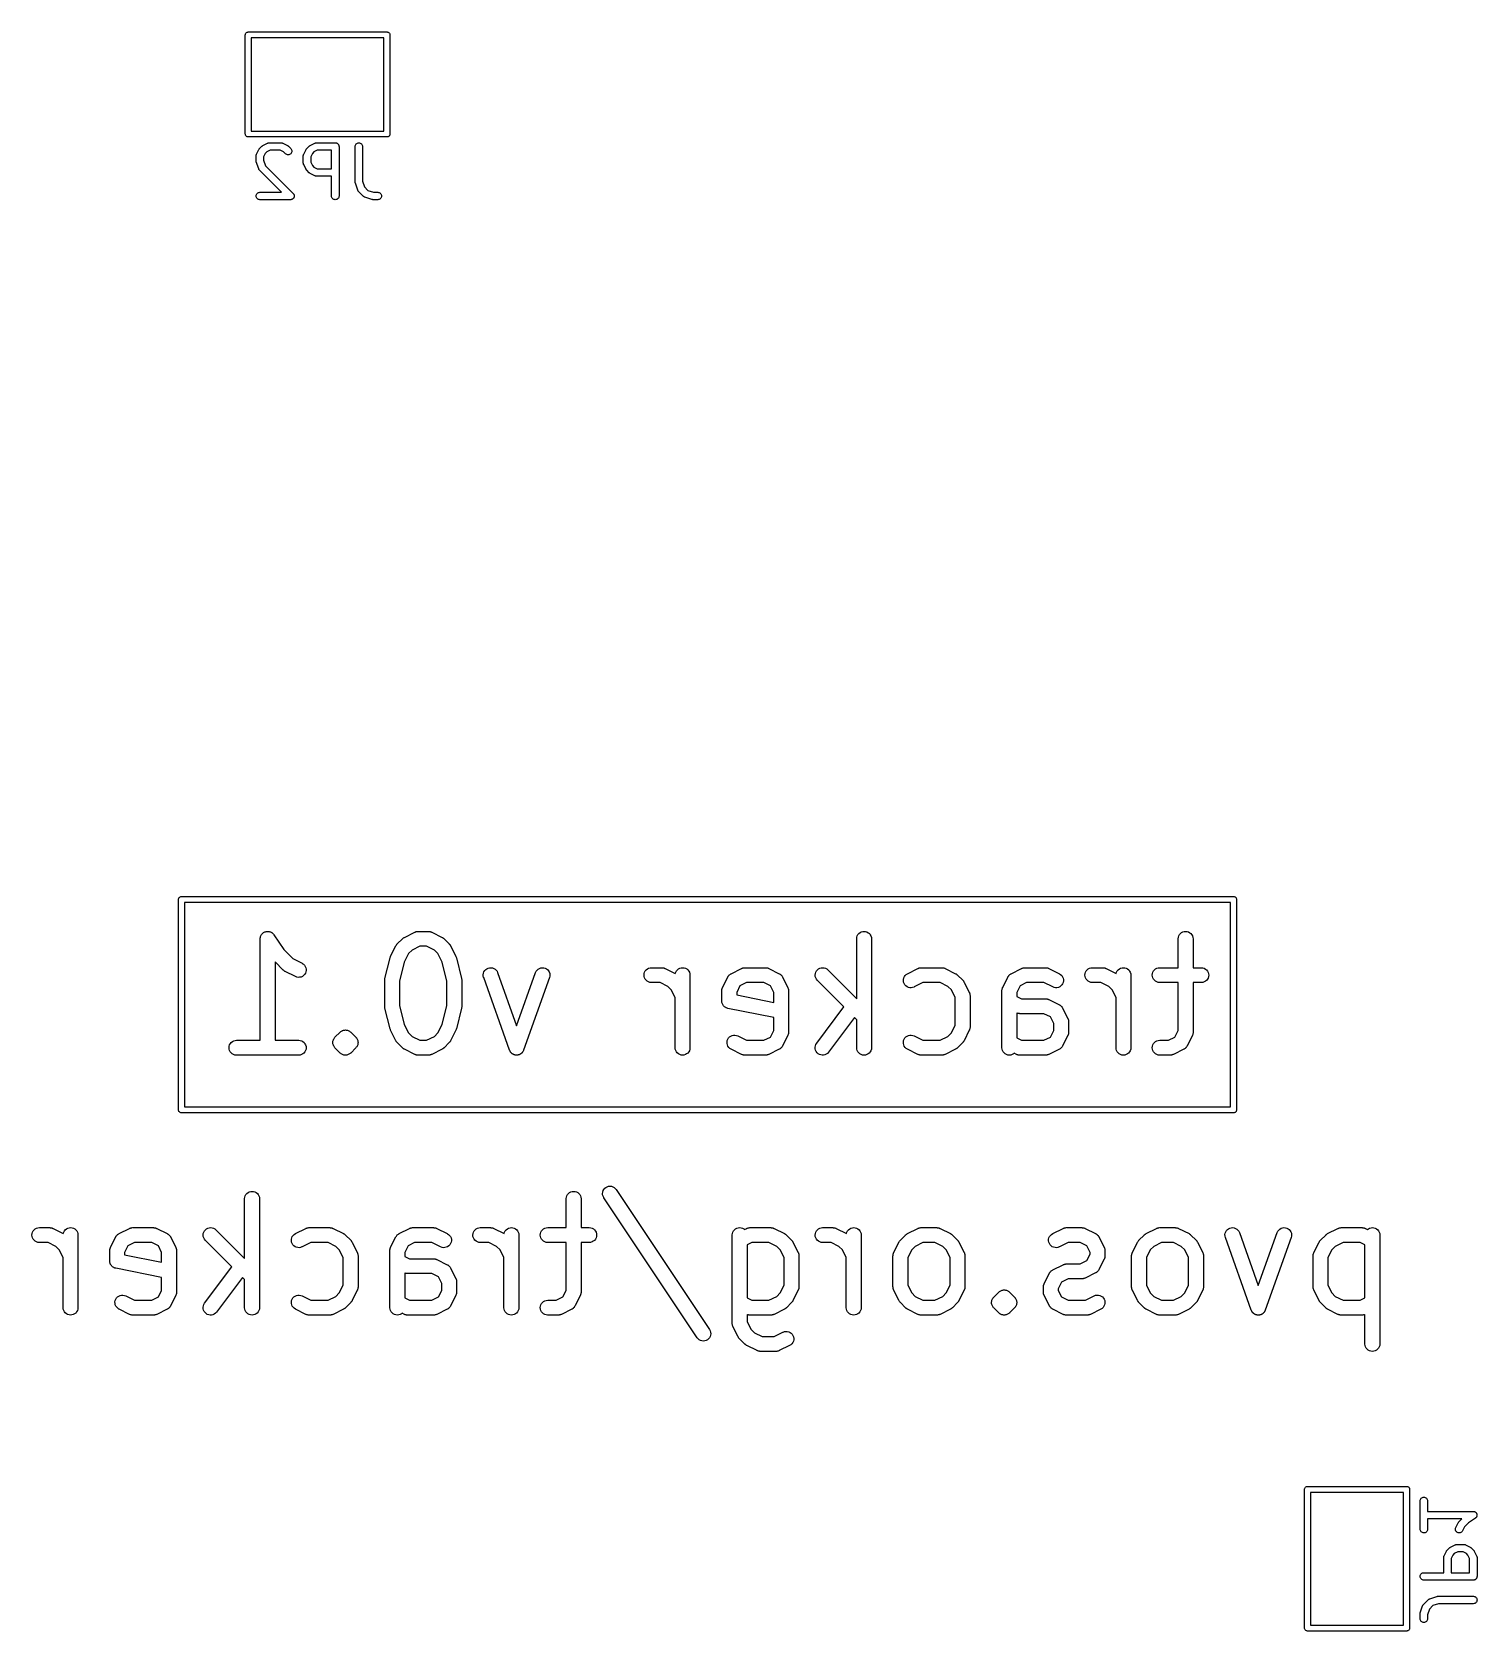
# Model space of a CAD drawing. Extents: x 3.29 to 4.44, y -4.45 to -3.18.
import ezdxf

# ---------------------------------------------------------------- set-up
doc = ezdxf.new("R2010")
doc.units = 0
doc.header["$MEASUREMENT"] = 0
doc.layers.add('BLACK', color=7, linetype='CONTINUOUS')

msp = doc.modelspace()

# ---------------------------------------------------------------- linework, layer by layer
at = {"layer": 'BLACK', "linetype": 'CONTINUOUS'}
for p, q in [((3.46121, -3.18366), (3.46125, -3.1832)), ((3.46122, -3.18378), (3.46121, -3.18366)), ((3.46122, -3.26229), (3.46122, -3.18378)), ((3.46125, -3.1832), (3.46139, -3.18275)), ((3.46139, -3.18275), (3.46161, -3.18234)), ((3.46161, -3.18234), (3.4619, -3.18198)), ((3.4619, -3.18198), (3.46226, -3.18169)), ((3.46226, -3.18169), (3.46267, -3.18147)), ((3.46267, -3.18147), (3.46312, -3.18133)), ((3.46312, -3.18133), (3.46347, -3.1813)), ((3.46347, -3.1813), (3.46358, -3.18129)), ((3.46358, -3.18129), (3.4637, -3.1813)), ((3.4637, -3.1813), (3.5737, -3.1813)), ((3.46594, -3.18602), (3.46594, -3.26004)), ((3.57146, -3.18602), (3.46594, -3.18602)), ((3.57146, -3.26004), (3.57146, -3.18602)), ((3.5737, -3.1813), (3.57382, -3.18129)), ((3.57382, -3.18129), (3.57393, -3.1813)), ((3.57393, -3.1813), (3.57428, -3.18133)), ((3.57428, -3.18133), (3.57473, -3.18147)), ((3.57473, -3.18147), (3.57514, -3.18169)), ((3.57514, -3.18169), (3.5755, -3.18198)), ((3.5755, -3.18198), (3.57579, -3.18234)), ((3.57579, -3.18234), (3.57601, -3.18275)), ((3.57601, -3.18275), (3.57615, -3.1832)), ((3.57615, -3.1832), (3.57619, -3.18366)), ((3.57619, -3.18366), (3.57618, -3.18378)), ((3.57618, -3.18378), (3.57618, -3.26229)), ((3.46121, -3.2624), (3.46122, -3.26229)), ((3.46125, -3.26286), (3.46121, -3.2624)), ((3.46139, -3.26331), (3.46125, -3.26286)), ((3.46161, -3.26372), (3.46139, -3.26331)), ((3.4619, -3.26408), (3.46161, -3.26372)), ((3.46226, -3.26438), (3.4619, -3.26408)), ((3.46267, -3.26459), (3.46226, -3.26438)), ((3.46312, -3.26473), (3.46267, -3.26459)), ((3.46347, -3.26476), (3.46312, -3.26473)), ((3.46358, -3.26478), (3.46347, -3.26476)), ((3.46347, -3.26476), (3.46347, -3.26476)), ((3.4637, -3.26476), (3.46358, -3.26478)), ((3.5737, -3.26476), (3.4637, -3.26476)), ((3.46594, -3.26004), (3.57146, -3.26004)), ((3.57382, -3.26478), (3.5737, -3.26476)), ((3.57393, -3.26476), (3.57382, -3.26478)), ((3.57428, -3.26473), (3.57393, -3.26476)), ((3.57393, -3.26476), (3.57393, -3.26476)), ((3.57473, -3.26459), (3.57428, -3.26473)), ((3.57514, -3.26438), (3.57473, -3.26459)), ((3.5755, -3.26408), (3.57514, -3.26438)), ((3.57579, -3.26372), (3.5755, -3.26408)), ((3.57601, -3.26331), (3.57579, -3.26372)), ((3.57615, -3.26286), (3.57601, -3.26331)), ((3.57619, -3.2624), (3.57615, -3.26286)), ((3.57618, -3.26229), (3.57619, -3.2624)), ((3.46982, -3.27962), (3.46986, -3.27942)), ((3.46983, -3.27971), (3.46982, -3.27962)), ((3.46982, -3.2798), (3.46983, -3.27971)), ((3.46982, -3.27984), (3.46982, -3.2798)), ((3.46982, -3.28359), (3.46982, -3.27984)), ((3.46986, -3.27942), (3.46988, -3.27922)), ((3.46988, -3.27922), (3.46991, -3.27914)), ((3.46991, -3.27914), (3.46992, -3.27905)), ((3.46992, -3.27905), (3.46999, -3.27887)), ((3.46999, -3.27887), (3.47006, -3.27867)), ((3.47006, -3.27867), (3.4701, -3.2786)), ((3.4701, -3.2786), (3.47013, -3.27852)), ((3.47013, -3.27852), (3.472, -3.27477)), ((3.472, -3.27477), (3.47202, -3.27473)), ((3.47202, -3.27473), (3.47211, -3.27459)), ((3.47211, -3.27459), (3.47219, -3.27444)), ((3.47219, -3.27444), (3.47227, -3.27435)), ((3.47227, -3.27435), (3.47233, -3.27425)), ((3.47233, -3.27425), (3.47245, -3.27413)), ((3.47245, -3.27413), (3.47256, -3.274)), ((3.47256, -3.274), (3.47443, -3.27212)), ((3.47443, -3.27212), (3.47446, -3.2721)), ((3.47446, -3.2721), (3.47459, -3.27199)), ((3.47459, -3.27199), (3.47471, -3.27188)), ((3.47471, -3.27188), (3.47481, -3.27181)), ((3.47481, -3.27181), (3.47491, -3.27174)), ((3.47491, -3.27174), (3.47506, -3.27166)), ((3.47506, -3.27166), (3.4752, -3.27157)), ((3.4752, -3.27157), (3.47895, -3.2697)), ((3.47707, -3.27784), (3.47572, -3.28053)), ((3.47827, -3.27664), (3.47707, -3.27784)), ((3.48097, -3.27529), (3.47827, -3.27664)), ((3.47895, -3.2697), (3.47898, -3.26968)), ((3.47898, -3.26968), (3.47907, -3.26965)), ((3.47907, -3.26965), (3.47914, -3.26961)), ((3.47914, -3.26961), (3.47934, -3.26955)), ((3.47934, -3.26955), (3.47953, -3.26948)), ((3.47953, -3.26948), (3.47961, -3.26947)), ((3.47961, -3.26947), (3.47969, -3.26944)), ((3.47969, -3.26944), (3.4799, -3.26942)), ((3.4799, -3.26942), (3.48009, -3.26939)), ((3.48009, -3.26939), (3.48018, -3.26939)), ((3.48018, -3.26939), (3.48027, -3.26939)), ((3.48027, -3.26939), (3.48964, -3.26939)), ((3.48894, -3.27529), (3.48097, -3.27529)), ((3.49164, -3.27664), (3.48894, -3.27529)), ((3.48964, -3.26939), (3.48968, -3.26939)), ((3.48968, -3.26939), (3.48977, -3.26939)), ((3.48977, -3.26939), (3.48986, -3.26939)), ((3.48986, -3.26939), (3.49006, -3.26943)), ((3.49006, -3.26943), (3.49026, -3.26945)), ((3.49026, -3.26945), (3.49034, -3.26948)), ((3.49034, -3.26948), (3.49042, -3.26949)), ((3.49042, -3.26949), (3.49061, -3.26956)), ((3.49061, -3.26956), (3.49081, -3.26962)), ((3.49081, -3.26962), (3.49088, -3.26967)), ((3.49088, -3.26967), (3.49096, -3.2697)), ((3.49096, -3.2697), (3.49471, -3.27157)), ((3.49318, -3.27818), (3.49164, -3.27664)), ((3.49362, -3.27854), (3.49318, -3.27818)), ((3.49413, -3.27881), (3.49362, -3.27854)), ((3.49468, -3.27898), (3.49413, -3.27881)), ((3.49526, -3.27904), (3.49468, -3.27898)), ((3.49471, -3.27157), (3.49475, -3.27159)), ((3.49475, -3.27159), (3.49489, -3.27168)), ((3.49489, -3.27168), (3.49503, -3.27176)), ((3.49503, -3.27176), (3.49513, -3.27184)), ((3.49513, -3.27184), (3.49523, -3.2719)), ((3.49523, -3.2719), (3.49535, -3.27202)), ((3.49583, -3.27899), (3.49526, -3.27904)), ((3.49535, -3.27202), (3.49548, -3.27212)), ((3.49548, -3.27212), (3.49735, -3.274)), ((3.49638, -3.27882), (3.49583, -3.27899)), ((3.49689, -3.27855), (3.49638, -3.27882)), ((3.49734, -3.27819), (3.49689, -3.27855)), ((3.49771, -3.27775), (3.49734, -3.27819)), ((3.49735, -3.274), (3.49738, -3.27403)), ((3.49738, -3.27403), (3.49774, -3.27448)), ((3.49798, -3.27724), (3.49771, -3.27775)), ((3.49774, -3.27448), (3.49801, -3.27499)), ((3.49816, -3.27669), (3.49798, -3.27724)), ((3.49801, -3.27499), (3.49817, -3.27554)), ((3.49822, -3.27612), (3.49816, -3.27669)), ((3.49817, -3.27554), (3.49822, -3.27612)), ((3.50731, -3.2798), (3.50732, -3.27971)), ((3.50731, -3.27984), (3.50731, -3.2798)), ((3.50731, -3.28546), (3.50731, -3.27984)), ((3.50732, -3.27962), (3.50735, -3.27942)), ((3.50732, -3.27971), (3.50732, -3.27962)), ((3.50735, -3.27942), (3.50738, -3.27922)), ((3.50738, -3.27922), (3.5074, -3.27914)), ((3.5074, -3.27914), (3.50742, -3.27905)), ((3.50742, -3.27905), (3.50749, -3.27887)), ((3.50749, -3.27887), (3.50755, -3.27867)), ((3.50755, -3.27867), (3.50759, -3.2786)), ((3.50759, -3.2786), (3.50762, -3.27852)), ((3.50762, -3.27852), (3.5095, -3.27477)), ((3.5095, -3.27477), (3.50952, -3.27473)), ((3.50952, -3.27473), (3.50961, -3.27459)), ((3.50961, -3.27459), (3.50969, -3.27444)), ((3.50969, -3.27444), (3.50976, -3.27435)), ((3.50976, -3.27435), (3.50983, -3.27425)), ((3.50983, -3.27425), (3.50995, -3.27413)), ((3.50995, -3.27413), (3.51005, -3.274)), ((3.51005, -3.274), (3.51193, -3.27212)), ((3.51193, -3.27212), (3.51196, -3.2721)), ((3.51196, -3.2721), (3.51208, -3.27199)), ((3.51208, -3.27199), (3.51221, -3.27188)), ((3.51221, -3.27188), (3.51231, -3.27181)), ((3.51231, -3.27181), (3.51241, -3.27174)), ((3.51241, -3.27174), (3.51255, -3.27166)), ((3.51255, -3.27166), (3.51269, -3.27157)), ((3.51269, -3.27157), (3.51644, -3.2697)), ((3.51457, -3.27784), (3.51322, -3.28053)), ((3.51576, -3.27664), (3.51457, -3.27784)), ((3.51846, -3.27529), (3.51576, -3.27664)), ((3.51644, -3.2697), (3.51648, -3.26968)), ((3.51648, -3.26968), (3.51656, -3.26965)), ((3.51656, -3.26965), (3.51664, -3.26961)), ((3.51664, -3.26961), (3.51683, -3.26955)), ((3.51683, -3.26955), (3.51702, -3.26948)), ((3.51702, -3.26948), (3.51711, -3.26947)), ((3.51711, -3.26947), (3.51719, -3.26944)), ((3.51719, -3.26944), (3.51739, -3.26942)), ((3.51739, -3.26942), (3.51759, -3.26939)), ((3.51759, -3.26939), (3.51768, -3.26939)), ((3.51768, -3.26939), (3.51776, -3.26939)), ((3.51776, -3.26939), (3.53276, -3.26939)), ((3.52981, -3.27529), (3.51846, -3.27529)), ((3.52981, -3.29001), (3.52981, -3.27529)), ((3.53276, -3.26939), (3.53278, -3.26939)), ((3.53278, -3.26939), (3.53278, -3.26939)), ((3.53278, -3.26939), (3.53278, -3.26939)), ((3.53278, -3.26939), (3.5328, -3.26939)), ((3.5328, -3.26939), (3.53308, -3.26942)), ((3.53308, -3.26942), (3.53336, -3.26945)), ((3.53336, -3.26945), (3.53337, -3.26945)), ((3.53337, -3.26945), (3.53338, -3.26945)), ((3.53338, -3.26945), (3.53364, -3.26953)), ((3.53364, -3.26953), (3.53391, -3.26962)), ((3.53391, -3.26962), (3.53391, -3.26962)), ((3.53391, -3.26962), (3.53392, -3.26962)), ((3.53392, -3.26962), (3.53417, -3.26976)), ((3.53417, -3.26976), (3.53441, -3.26989)), ((3.53441, -3.26989), (3.53442, -3.2699)), ((3.53442, -3.2699), (3.53443, -3.2699)), ((3.53443, -3.2699), (3.53464, -3.27008)), ((3.53464, -3.27008), (3.53486, -3.27026)), ((3.53486, -3.27026), (3.53486, -3.27027)), ((3.53486, -3.27027), (3.53487, -3.27027)), ((3.53487, -3.27027), (3.53504, -3.27049)), ((3.53504, -3.27049), (3.53522, -3.2707)), ((3.53522, -3.2707), (3.53523, -3.27071)), ((3.53523, -3.27071), (3.53523, -3.27072)), ((3.53523, -3.27072), (3.53536, -3.27097)), ((3.53536, -3.27097), (3.53549, -3.27121)), ((3.53549, -3.27121), (3.53549, -3.27122)), ((3.53549, -3.27122), (3.5355, -3.27123)), ((3.5355, -3.27123), (3.53558, -3.2715)), ((3.53558, -3.2715), (3.53566, -3.27176)), ((3.53566, -3.27176), (3.53566, -3.27177)), ((3.53566, -3.27177), (3.53566, -3.27178)), ((3.53566, -3.27178), (3.53569, -3.27206)), ((3.53569, -3.27206), (3.53571, -3.27234)), ((3.53571, -3.27234), (3.53571, -3.31171)), ((3.54856, -3.2723), (3.54862, -3.27172)), ((3.54856, -3.27234), (3.54856, -3.2723)), ((3.54856, -3.30046), (3.54856, -3.27234)), ((3.54862, -3.27172), (3.5488, -3.27117)), ((3.5488, -3.27117), (3.54907, -3.27067)), ((3.54907, -3.27067), (3.54944, -3.27023)), ((3.54944, -3.27023), (3.54989, -3.26987)), ((3.54989, -3.26987), (3.5504, -3.2696)), ((3.5504, -3.2696), (3.55096, -3.26944)), ((3.55096, -3.26944), (3.55153, -3.26939)), ((3.55153, -3.26939), (3.5521, -3.26945)), ((3.5521, -3.26945), (3.55265, -3.26962)), ((3.55265, -3.26962), (3.55316, -3.26989)), ((3.55316, -3.26989), (3.5536, -3.27026)), ((3.5536, -3.27026), (3.55397, -3.2707)), ((3.55397, -3.2707), (3.55424, -3.27121)), ((3.55424, -3.27121), (3.55441, -3.27176)), ((3.55441, -3.27176), (3.55446, -3.27234)), ((3.55446, -3.27234), (3.55446, -3.29998)), ((3.46983, -3.28375), (3.46982, -3.28359)), ((3.46983, -3.28392), (3.46983, -3.28375)), ((3.46986, -3.28404), (3.46983, -3.28392)), ((3.46987, -3.28416), (3.46986, -3.28404)), ((3.46992, -3.28432), (3.46987, -3.28416)), ((3.46996, -3.28448), (3.46992, -3.28432)), ((3.46997, -3.28452), (3.46996, -3.28448)), ((3.47184, -3.29014), (3.46997, -3.28452)), ((3.47188, -3.29022), (3.47184, -3.29014)), ((3.4719, -3.29031), (3.47188, -3.29022)), ((3.472, -3.29049), (3.4719, -3.29031)), ((3.47208, -3.29067), (3.472, -3.29049)), ((3.47213, -3.29074), (3.47208, -3.29067)), ((3.47217, -3.29082), (3.47213, -3.29074)), ((3.47229, -3.29098), (3.47217, -3.29082)), ((3.47241, -3.29114), (3.47229, -3.29098)), ((3.47247, -3.2912), (3.47241, -3.29114)), ((3.47253, -3.29127), (3.47247, -3.2912)), ((3.47256, -3.2913), (3.47253, -3.29127)), ((3.49001, -3.30876), (3.47256, -3.2913)), ((3.47572, -3.28053), (3.47572, -3.28311)), ((3.47572, -3.28311), (3.47722, -3.28762)), ((3.47722, -3.28762), (3.49923, -3.30962)), ((3.50732, -3.28555), (3.50731, -3.28546)), ((3.50732, -3.28563), (3.50732, -3.28555)), ((3.50735, -3.28583), (3.50732, -3.28563)), ((3.50737, -3.28603), (3.50735, -3.28583)), ((3.50739, -3.28612), (3.50737, -3.28603)), ((3.50741, -3.2862), (3.50739, -3.28612)), ((3.50748, -3.28639), (3.50741, -3.2862)), ((3.50753, -3.28659), (3.50748, -3.28639)), ((3.50758, -3.28666), (3.50753, -3.28659)), ((3.50761, -3.28674), (3.50758, -3.28666)), ((3.50762, -3.28678), (3.50761, -3.28674)), ((3.5095, -3.29053), (3.50762, -3.28678)), ((3.50959, -3.29067), (3.5095, -3.29053)), ((3.50966, -3.29082), (3.50959, -3.29067)), ((3.50974, -3.29091), (3.50966, -3.29082)), ((3.5098, -3.29102), (3.50974, -3.29091)), ((3.50992, -3.29114), (3.5098, -3.29102)), ((3.51002, -3.29127), (3.50992, -3.29114)), ((3.51005, -3.2913), (3.51002, -3.29127)), ((3.51193, -3.29317), (3.51005, -3.2913)), ((3.51322, -3.28053), (3.51322, -3.28476)), ((3.51322, -3.28476), (3.51457, -3.28746)), ((3.51457, -3.28746), (3.51576, -3.28866)), ((3.51576, -3.28866), (3.51846, -3.29001)), ((3.51846, -3.29001), (3.52981, -3.29001)), ((3.51205, -3.29328), (3.51193, -3.29317)), ((3.51217, -3.29339), (3.51205, -3.29328)), ((3.51228, -3.29346), (3.51217, -3.29339)), ((3.51237, -3.29354), (3.51228, -3.29346)), ((3.51252, -3.29362), (3.51237, -3.29354)), ((3.51266, -3.29371), (3.51252, -3.29362)), ((3.51269, -3.29373), (3.51266, -3.29371)), ((3.51644, -3.2956), (3.51269, -3.29373)), ((3.51652, -3.29563), (3.51644, -3.2956)), ((3.5166, -3.29567), (3.51652, -3.29563)), ((3.51679, -3.29574), (3.5166, -3.29567)), ((3.51698, -3.29581), (3.51679, -3.29574)), ((3.51707, -3.29582), (3.51698, -3.29581)), ((3.51715, -3.29585), (3.51707, -3.29582)), ((3.51735, -3.29587), (3.51715, -3.29585)), ((3.51755, -3.29591), (3.51735, -3.29587)), ((3.51764, -3.2959), (3.51755, -3.29591)), ((3.51772, -3.29591), (3.51764, -3.2959)), ((3.51776, -3.29591), (3.51772, -3.29591)), ((3.52981, -3.29591), (3.51776, -3.29591)), ((3.52981, -3.31171), (3.52981, -3.29591)), ((3.54857, -3.30062), (3.54856, -3.30046)), ((3.54858, -3.30079), (3.54857, -3.30062)), ((3.5486, -3.30091), (3.54858, -3.30079)), ((3.54861, -3.30103), (3.5486, -3.30091)), ((3.54866, -3.30119), (3.54861, -3.30103)), ((3.5487, -3.30135), (3.54866, -3.30119)), ((3.54871, -3.30139), (3.5487, -3.30135)), ((3.55058, -3.30702), (3.54871, -3.30139)), ((3.55446, -3.29998), (3.55596, -3.30449)), ((3.55596, -3.30449), (3.55873, -3.30725)), ((3.46982, -3.31169), (3.46988, -3.31111)), ((3.46987, -3.31226), (3.46982, -3.31169)), ((3.47003, -3.31281), (3.46987, -3.31226)), ((3.46988, -3.31111), (3.47005, -3.31056)), ((3.4703, -3.31332), (3.47003, -3.31281)), ((3.47005, -3.31056), (3.47032, -3.31006)), ((3.47066, -3.31377), (3.4703, -3.31332)), ((3.47032, -3.31006), (3.47069, -3.30961)), ((3.4711, -3.31414), (3.47066, -3.31377)), ((3.47069, -3.30961), (3.47113, -3.30925)), ((3.47161, -3.31442), (3.4711, -3.31414)), ((3.47113, -3.30925), (3.47164, -3.30898)), ((3.47216, -3.3146), (3.47161, -3.31442)), ((3.47164, -3.30898), (3.4722, -3.30881)), ((3.47273, -3.31466), (3.47216, -3.3146)), ((3.4722, -3.30881), (3.47277, -3.30876)), ((3.47277, -3.31466), (3.47273, -3.31466)), ((3.47277, -3.30876), (3.49001, -3.30876)), ((3.49714, -3.31466), (3.47277, -3.31466)), ((3.49742, -3.31463), (3.49714, -3.31466)), ((3.4977, -3.31461), (3.49742, -3.31463)), ((3.49771, -3.3146), (3.4977, -3.31461)), ((3.49798, -3.31452), (3.49771, -3.3146)), ((3.49771, -3.3146), (3.49771, -3.3146)), ((3.49826, -3.31444), (3.49798, -3.31452)), ((3.49827, -3.31444), (3.49826, -3.31444)), ((3.49826, -3.31444), (3.49826, -3.31444)), ((3.49851, -3.31431), (3.49827, -3.31444)), ((3.49877, -3.31417), (3.49851, -3.31431)), ((3.499, -3.31399), (3.49877, -3.31417)), ((3.49877, -3.31417), (3.49877, -3.31417)), ((3.49877, -3.31417), (3.49877, -3.31417)), ((3.49921, -3.31381), (3.499, -3.31399)), ((3.49922, -3.31381), (3.49921, -3.31381)), ((3.4994, -3.31358), (3.49922, -3.3138)), ((3.49922, -3.3138), (3.49922, -3.31381)), ((3.49923, -3.30962), (3.49925, -3.30964)), ((3.49925, -3.30964), (3.49925, -3.30964)), ((3.49925, -3.30964), (3.49925, -3.30964)), ((3.49925, -3.30964), (3.49926, -3.30965)), ((3.49926, -3.30965), (3.49944, -3.30987)), ((3.49958, -3.31337), (3.4994, -3.31358)), ((3.49944, -3.30987), (3.49961, -3.31009)), ((3.49959, -3.31336), (3.49958, -3.31337)), ((3.49972, -3.31311), (3.49959, -3.31336)), ((3.49959, -3.31336), (3.49959, -3.31336)), ((3.49961, -3.31009), (3.49961, -3.3101)), ((3.49961, -3.3101), (3.49962, -3.3101)), ((3.49962, -3.3101), (3.49975, -3.31035)), ((3.49986, -3.31286), (3.49972, -3.31311)), ((3.49975, -3.31035), (3.49988, -3.3106)), ((3.49995, -3.31257), (3.49986, -3.31285)), ((3.49986, -3.31285), (3.49986, -3.31286)), ((3.49986, -3.31286), (3.49986, -3.31286)), ((3.49988, -3.3106), (3.49988, -3.31061)), ((3.49988, -3.31061), (3.49988, -3.31061)), ((3.49988, -3.31061), (3.49996, -3.31088)), ((3.50003, -3.31231), (3.49995, -3.31257)), ((3.49996, -3.31088), (3.50004, -3.31115)), ((3.50006, -3.31202), (3.50003, -3.3123)), ((3.50003, -3.3123), (3.50003, -3.31231)), ((3.50003, -3.31231), (3.50003, -3.31231)), ((3.50004, -3.31115), (3.50004, -3.31116)), ((3.50004, -3.31116), (3.50004, -3.31116)), ((3.50004, -3.31116), (3.50007, -3.31145)), ((3.50009, -3.31174), (3.50006, -3.31202)), ((3.50007, -3.31145), (3.50009, -3.31173)), ((3.50009, -3.31173), (3.50009, -3.31173)), ((3.50009, -3.31173), (3.50009, -3.31174)), ((3.52986, -3.31228), (3.52981, -3.31171)), ((3.53003, -3.31283), (3.52986, -3.31228)), ((3.5303, -3.31334), (3.53003, -3.31283)), ((3.53067, -3.31379), (3.5303, -3.31334)), ((3.53111, -3.31416), (3.53067, -3.31379)), ((3.53162, -3.31443), (3.53111, -3.31416)), ((3.53217, -3.3146), (3.53162, -3.31443)), ((3.53274, -3.31466), (3.53217, -3.3146)), ((3.53331, -3.31461), (3.53274, -3.31466)), ((3.53387, -3.31445), (3.53331, -3.31461)), ((3.53438, -3.31418), (3.53387, -3.31445)), ((3.53483, -3.31382), (3.53438, -3.31418)), ((3.5352, -3.31338), (3.53483, -3.31382)), ((3.53548, -3.31287), (3.5352, -3.31338)), ((3.53565, -3.31232), (3.53548, -3.31287)), ((3.53571, -3.31175), (3.53565, -3.31232)), ((3.53571, -3.31171), (3.53571, -3.31175)), ((3.55062, -3.3071), (3.55058, -3.30702)), ((3.55064, -3.30718), (3.55062, -3.3071)), ((3.55074, -3.30736), (3.55064, -3.30718)), ((3.55082, -3.30754), (3.55074, -3.30736)), ((3.55087, -3.30761), (3.55082, -3.30754)), ((3.55091, -3.30769), (3.55087, -3.30761)), ((3.55103, -3.30785), (3.55091, -3.30769)), ((3.55115, -3.30801), (3.55103, -3.30785)), ((3.55121, -3.30807), (3.55115, -3.30801)), ((3.55127, -3.30814), (3.55121, -3.30807)), ((3.5513, -3.30817), (3.55127, -3.30814)), ((3.55505, -3.31192), (3.5513, -3.30817)), ((3.55511, -3.31198), (3.55505, -3.31192)), ((3.55517, -3.31204), (3.55511, -3.31198)), ((3.55533, -3.31216), (3.55517, -3.31204)), ((3.55549, -3.31229), (3.55533, -3.31216)), ((3.55557, -3.31233), (3.55549, -3.31229)), ((3.55564, -3.31238), (3.55557, -3.31233)), ((3.55582, -3.31246), (3.55564, -3.31238)), ((3.556, -3.31256), (3.55582, -3.31246)), ((3.55608, -3.31258), (3.556, -3.31256)), ((3.55616, -3.31262), (3.55608, -3.31258)), ((3.5562, -3.31263), (3.55616, -3.31262)), ((3.56182, -3.31451), (3.5562, -3.31263)), ((3.55873, -3.30725), (3.56324, -3.30876)), ((3.56199, -3.31455), (3.56182, -3.31451)), ((3.56214, -3.3146), (3.56199, -3.31455)), ((3.56227, -3.31461), (3.56214, -3.3146)), ((3.56239, -3.31464), (3.56227, -3.31461)), ((3.56255, -3.31464), (3.56239, -3.31464)), ((3.56272, -3.31466), (3.56255, -3.31464)), ((3.56276, -3.31466), (3.56272, -3.31466)), ((3.56651, -3.31466), (3.56276, -3.31466)), ((3.56324, -3.30876), (3.56651, -3.30876)), ((3.56651, -3.30876), (3.56655, -3.30876)), ((3.56708, -3.3146), (3.56651, -3.31466)), ((3.56655, -3.30876), (3.56712, -3.30882)), ((3.56763, -3.31444), (3.56708, -3.3146)), ((3.56712, -3.30882), (3.56767, -3.30899)), ((3.56814, -3.31417), (3.56763, -3.31444)), ((3.56767, -3.30899), (3.56818, -3.30927)), ((3.56859, -3.3138), (3.56814, -3.31417)), ((3.56818, -3.30927), (3.56862, -3.30964)), ((3.56896, -3.31336), (3.56859, -3.3138)), ((3.56862, -3.30964), (3.56898, -3.31009)), ((3.56923, -3.31285), (3.56896, -3.31336)), ((3.56898, -3.31009), (3.56925, -3.3106)), ((3.5694, -3.3123), (3.56923, -3.31285)), ((3.56925, -3.3106), (3.56941, -3.31115)), ((3.56946, -3.31173), (3.5694, -3.3123)), ((3.56941, -3.31115), (3.56946, -3.31173)), ((3.40806, -3.87106), (3.40811, -3.8706)), ((3.40807, -3.87118), (3.40806, -3.87106)), ((3.40807, -4.03827), (3.40807, -3.87118)), ((3.40811, -3.8706), (3.40824, -3.87015)), ((3.40824, -3.87015), (3.40846, -3.86974)), ((3.40846, -3.86974), (3.40875, -3.86938)), ((3.40875, -3.86938), (3.40911, -3.86909)), ((3.40911, -3.86909), (3.40952, -3.86887)), ((3.40952, -3.86887), (3.40997, -3.86873)), ((3.40997, -3.86873), (3.41032, -3.8687)), ((3.41032, -3.8687), (3.41043, -3.86869)), ((3.41043, -3.86869), (3.41055, -3.8687)), ((3.41055, -3.8687), (4.24693, -3.8687)), ((3.4128, -3.87343), (3.4128, -4.03602)), ((4.24469, -3.87343), (3.4128, -3.87343)), ((4.24469, -4.02866), (4.24469, -3.87343)), ((4.24693, -3.8687), (4.24705, -3.86869)), ((4.24705, -3.86869), (4.24716, -3.8687)), ((4.24716, -3.8687), (4.24751, -3.86873)), ((4.24751, -3.86873), (4.24796, -3.86887)), ((4.24796, -3.86887), (4.24837, -3.86909)), ((4.24837, -3.86909), (4.24873, -3.86938)), ((4.24873, -3.86938), (4.24902, -3.86974)), ((4.24902, -3.86974), (4.24924, -3.87015)), ((4.24924, -3.87015), (4.24938, -3.8706)), ((4.24938, -3.8706), (4.24942, -3.87106)), ((4.24942, -3.87106), (4.24941, -3.87118)), ((4.24941, -3.87118), (4.24941, -4.03827)), ((3.47305, -3.90229), (3.47311, -3.90172)), ((3.47305, -3.9023), (3.47305, -3.90229)), ((3.47305, -3.90237), (3.47305, -3.9023)), ((3.47305, -3.9023), (3.47305, -3.9023)), ((3.47305, -3.9023), (3.47305, -3.9023)), ((3.47305, -3.98308), (3.47305, -3.90237)), ((3.47311, -3.90172), (3.47318, -3.90115)), ((3.47318, -3.90114), (3.47335, -3.90061)), ((3.47318, -3.90115), (3.47318, -3.90114)), ((3.47318, -3.90115), (3.47318, -3.90115)), ((3.47335, -3.90061), (3.47352, -3.90005)), ((3.47352, -3.90005), (3.47353, -3.90005)), ((3.47353, -3.90005), (3.4738, -3.89955)), ((3.47353, -3.90005), (3.47353, -3.90005)), ((3.4738, -3.89955), (3.47408, -3.89904)), ((3.47408, -3.89904), (3.47445, -3.8986)), ((3.47408, -3.89904), (3.47408, -3.89904)), ((3.47408, -3.89904), (3.47408, -3.89904)), ((3.47445, -3.8986), (3.47482, -3.89816)), ((3.47482, -3.89815), (3.47527, -3.89779)), ((3.47482, -3.89816), (3.47482, -3.89815)), ((3.47482, -3.89816), (3.47482, -3.89816)), ((3.47527, -3.89779), (3.47571, -3.89744)), ((3.47571, -3.89744), (3.47572, -3.89743)), ((3.47572, -3.89743), (3.47624, -3.89716)), ((3.47572, -3.89743), (3.47572, -3.89743)), ((3.47624, -3.89716), (3.47673, -3.8969)), ((3.47673, -3.8969), (3.47674, -3.8969)), ((3.47674, -3.8969), (3.47731, -3.89673)), ((3.47674, -3.8969), (3.47674, -3.8969)), ((3.47731, -3.89673), (3.47784, -3.89657)), ((3.47784, -3.89657), (3.47784, -3.89657)), ((3.47784, -3.89657), (3.47785, -3.89657)), ((3.47785, -3.89657), (3.47842, -3.89652)), ((3.47842, -3.89652), (3.47899, -3.89647)), ((3.47899, -3.89647), (3.479, -3.89647)), ((3.47899, -3.89647), (3.47899, -3.89647)), ((3.479, -3.89647), (3.47955, -3.89652)), ((3.47955, -3.89652), (3.48013, -3.89658)), ((3.48013, -3.89658), (3.48014, -3.89659)), ((3.48014, -3.89659), (3.48014, -3.89659)), ((3.48014, -3.89659), (3.48067, -3.89675)), ((3.48067, -3.89675), (3.48124, -3.89692)), ((3.48124, -3.89692), (3.48124, -3.89693)), ((3.48124, -3.89693), (3.48124, -3.89693)), ((3.48124, -3.89693), (3.48174, -3.8972)), ((3.48174, -3.8972), (3.48225, -3.89747)), ((3.48225, -3.89747), (3.48225, -3.89747)), ((3.48225, -3.89747), (3.48226, -3.89748)), ((3.48226, -3.89748), (3.4827, -3.89785)), ((3.4827, -3.89785), (3.48314, -3.8982)), ((3.48314, -3.8982), (3.48314, -3.89821)), ((3.48314, -3.89821), (3.48315, -3.89821)), ((3.48315, -3.89821), (3.48352, -3.89866)), ((3.48352, -3.89866), (3.48387, -3.8991)), ((3.48387, -3.8991), (3.49179, -3.91098)), ((3.58202, -3.90644), (3.58614, -3.90232)), ((3.58614, -3.90232), (3.5862, -3.90226)), ((3.5862, -3.90226), (3.58646, -3.90206)), ((3.58646, -3.90206), (3.5867, -3.90183)), ((3.5867, -3.90183), (3.58691, -3.9017)), ((3.58691, -3.9017), (3.5871, -3.90154)), ((3.5871, -3.90154), (3.5874, -3.90139)), ((3.5874, -3.90139), (3.58768, -3.90121)), ((3.58768, -3.90121), (3.59592, -3.89709)), ((3.59592, -3.89709), (3.596, -3.89705)), ((3.596, -3.89705), (3.59616, -3.89699)), ((3.59616, -3.89699), (3.59632, -3.89691)), ((3.59632, -3.89691), (3.5967, -3.89679)), ((3.5967, -3.89679), (3.59708, -3.89666)), ((3.59708, -3.89666), (3.59725, -3.89663)), ((3.59725, -3.89663), (3.59742, -3.89658)), ((3.59742, -3.89658), (3.59782, -3.89654)), ((3.59782, -3.89654), (3.59822, -3.89648)), ((3.59822, -3.89648), (3.59839, -3.89648)), ((3.59839, -3.89648), (3.59857, -3.89647)), ((3.59857, -3.89647), (3.60681, -3.89647)), ((3.60681, -3.89647), (3.6069, -3.89647)), ((3.6069, -3.89647), (3.60707, -3.89649)), ((3.60707, -3.89649), (3.60724, -3.89648)), ((3.60724, -3.89648), (3.60764, -3.89655)), ((3.60764, -3.89655), (3.60804, -3.8966)), ((3.60804, -3.8966), (3.60821, -3.89665)), ((3.60821, -3.89665), (3.60838, -3.89668)), ((3.60838, -3.89668), (3.60876, -3.89682)), ((3.60876, -3.89682), (3.60914, -3.89694)), ((3.60914, -3.89694), (3.60929, -3.89703)), ((3.60929, -3.89703), (3.60946, -3.89709)), ((3.60946, -3.89709), (3.6177, -3.90121)), ((3.6177, -3.90121), (3.61778, -3.90125)), ((3.61778, -3.90125), (3.61806, -3.90143)), ((3.61806, -3.90143), (3.61835, -3.90159)), ((3.61835, -3.90159), (3.61854, -3.90174)), ((3.61854, -3.90174), (3.61875, -3.90188)), ((3.61875, -3.90188), (3.61898, -3.90211)), ((3.61898, -3.90211), (3.61924, -3.90232)), ((3.61924, -3.90232), (3.62336, -3.90644)), ((3.94737, -3.90229), (3.94749, -3.90114)), ((3.94737, -3.90237), (3.94737, -3.90229)), ((3.94737, -3.94998), (3.94737, -3.90237)), ((3.94749, -3.90114), (3.94784, -3.90005)), ((3.94784, -3.90005), (3.9484, -3.89904)), ((3.9484, -3.89904), (3.94914, -3.89815)), ((3.94914, -3.89815), (3.95004, -3.89743)), ((3.95004, -3.89743), (3.95106, -3.8969)), ((3.95106, -3.8969), (3.95216, -3.89657)), ((3.95216, -3.89657), (3.95331, -3.89647)), ((3.95331, -3.89647), (3.95446, -3.89659)), ((3.95446, -3.89659), (3.95556, -3.89693)), ((3.95556, -3.89693), (3.95657, -3.89748)), ((3.95657, -3.89748), (3.95746, -3.89821)), ((3.95746, -3.89821), (3.95819, -3.8991)), ((3.95819, -3.8991), (3.95873, -3.90012)), ((3.95873, -3.90012), (3.95906, -3.90122)), ((3.95906, -3.90122), (3.95918, -3.90237)), ((3.95918, -3.90237), (3.95918, -3.98899)), ((4.20308, -3.90229), (4.20321, -3.90114)), ((4.20308, -3.90237), (4.20308, -3.90229)), ((4.20308, -3.92534), (4.20308, -3.90237)), ((4.20321, -3.90114), (4.20356, -3.90005)), ((4.20356, -3.90005), (4.20412, -3.89904)), ((4.20412, -3.89904), (4.20486, -3.89815)), ((4.20486, -3.89815), (4.20576, -3.89743)), ((4.20576, -3.89743), (4.20678, -3.8969)), ((4.20678, -3.8969), (4.20788, -3.89657)), ((4.20788, -3.89657), (4.20903, -3.89647)), ((4.20903, -3.89647), (4.21018, -3.89659)), ((4.21018, -3.89659), (4.21128, -3.89693)), ((4.21128, -3.89693), (4.21229, -3.89748)), ((4.21229, -3.89748), (4.21318, -3.89821)), ((4.21318, -3.89821), (4.21391, -3.8991)), ((4.21391, -3.8991), (4.21445, -3.90012)), ((4.21445, -3.90012), (4.21478, -3.90122)), ((4.21478, -3.90122), (4.2149, -3.90237)), ((4.2149, -3.90237), (4.2149, -3.92534)), ((3.49179, -3.91098), (3.49895, -3.91814)), ((3.57679, -3.91623), (3.58091, -3.90798)), ((3.58091, -3.90798), (3.58095, -3.90791)), ((3.58095, -3.90791), (3.58113, -3.90763)), ((3.58113, -3.90763), (3.58128, -3.90734)), ((3.58128, -3.90734), (3.58144, -3.90715)), ((3.58144, -3.90715), (3.58157, -3.90694)), ((3.58157, -3.90694), (3.58181, -3.9067)), ((3.58181, -3.9067), (3.58202, -3.90644)), ((3.59105, -3.91412), (3.58764, -3.92093)), ((3.59381, -3.91135), (3.59105, -3.91412)), ((3.59996, -3.90828), (3.59381, -3.91135)), ((3.60542, -3.90828), (3.59996, -3.90828)), ((3.61157, -3.91135), (3.60542, -3.90828)), ((3.61433, -3.91412), (3.61157, -3.91135)), ((3.61774, -3.92093), (3.61433, -3.91412)), ((3.62336, -3.90644), (3.62342, -3.9065)), ((3.62342, -3.9065), (3.62363, -3.90676)), ((3.62363, -3.90676), (3.62386, -3.907)), ((3.62386, -3.907), (3.62399, -3.90721)), ((3.62399, -3.90721), (3.62414, -3.9074)), ((3.62414, -3.9074), (3.62429, -3.9077)), ((3.62429, -3.9077), (3.62447, -3.90798)), ((3.62447, -3.90798), (3.62859, -3.91623)), ((3.49128, -3.92717), (3.48486, -3.92075)), ((3.48486, -3.92075), (3.48486, -3.98308)), ((3.49153, -3.92738), (3.49128, -3.92717)), ((3.49177, -3.92761), (3.49153, -3.92738)), ((3.49198, -3.92775), (3.49177, -3.92761)), ((3.49217, -3.9279), (3.49198, -3.92775)), ((3.49246, -3.92806), (3.49217, -3.9279)), ((3.49274, -3.92824), (3.49246, -3.92806)), ((3.49281, -3.92828), (3.49274, -3.92824)), ((3.50106, -3.9324), (3.49281, -3.92828)), ((3.49895, -3.91814), (3.50634, -3.92184)), ((3.50634, -3.92184), (3.50642, -3.92187)), ((3.50642, -3.92187), (3.50738, -3.9225)), ((3.50738, -3.9225), (3.50821, -3.9233)), ((3.50821, -3.9233), (3.50887, -3.92425)), ((3.50887, -3.92425), (3.50932, -3.92531)), ((3.50939, -3.92872), (3.50897, -3.9298)), ((3.50932, -3.92531), (3.50957, -3.92644)), ((3.50959, -3.92759), (3.50939, -3.92872)), ((3.50957, -3.92644), (3.50959, -3.92759)), ((3.57221, -3.93394), (3.57634, -3.91744)), ((3.57634, -3.91744), (3.57636, -3.91736)), ((3.57636, -3.91736), (3.57637, -3.91733)), ((3.57637, -3.9173), (3.57657, -3.91679)), ((3.57637, -3.91733), (3.57637, -3.9173)), ((3.57657, -3.91679), (3.57676, -3.91628)), ((3.57676, -3.91628), (3.57678, -3.91625)), ((3.57678, -3.91625), (3.57679, -3.91623)), ((3.58764, -3.92093), (3.58385, -3.93609)), ((3.62153, -3.93609), (3.61774, -3.92093)), ((3.62859, -3.91623), (3.62863, -3.9163)), ((3.62863, -3.9163), (3.62864, -3.91633)), ((3.62864, -3.91633), (3.62865, -3.91635)), ((3.62865, -3.91635), (3.62884, -3.91687)), ((3.62884, -3.91687), (3.62903, -3.91738)), ((3.62903, -3.91738), (3.62903, -3.91741)), ((3.62903, -3.91741), (3.62904, -3.91744)), ((3.62904, -3.91744), (3.63317, -3.93394)), ((3.6506, -3.92974), (3.651, -3.92866)), ((3.651, -3.92866), (3.6516, -3.92768)), ((3.6516, -3.92768), (3.65238, -3.92683)), ((3.65238, -3.92683), (3.65332, -3.92615)), ((3.65332, -3.92615), (3.65436, -3.92567)), ((3.65436, -3.92567), (3.65548, -3.9254)), ((3.65548, -3.9254), (3.65663, -3.92535)), ((3.65663, -3.92535), (3.65777, -3.92552)), ((3.65777, -3.92552), (3.65886, -3.92591)), ((3.65886, -3.92591), (3.65984, -3.92651)), ((3.65984, -3.92651), (3.66069, -3.92729)), ((3.66069, -3.92729), (3.66138, -3.92821)), ((3.66138, -3.92821), (3.66187, -3.92926)), ((3.69202, -3.92918), (3.69253, -3.92814)), ((3.69253, -3.92814), (3.69322, -3.92723)), ((3.69322, -3.92723), (3.69409, -3.92646)), ((3.69409, -3.92646), (3.69508, -3.92588)), ((3.69508, -3.92588), (3.69617, -3.9255)), ((3.69617, -3.9255), (3.69731, -3.92534)), ((3.69731, -3.92534), (3.69846, -3.92541)), ((3.69846, -3.92541), (3.69958, -3.9257)), ((3.69958, -3.9257), (3.70062, -3.92619)), ((3.70062, -3.92619), (3.70154, -3.92689)), ((3.70154, -3.92689), (3.70231, -3.92774)), ((3.70231, -3.92774), (3.7029, -3.92873)), ((3.7029, -3.92873), (3.70328, -3.92982)), ((3.77872, -3.92895), (3.77927, -3.92794)), ((3.77927, -3.92794), (3.78001, -3.92705)), ((3.78001, -3.92705), (3.7809, -3.92632)), ((3.7809, -3.92632), (3.78192, -3.92578)), ((3.78192, -3.92578), (3.78302, -3.92545)), ((3.78302, -3.92545), (3.78417, -3.92534)), ((3.78417, -3.92534), (3.79242, -3.92534)), ((3.79242, -3.92534), (3.7925, -3.92534)), ((3.7925, -3.92534), (3.79267, -3.92536)), ((3.79267, -3.92536), (3.79285, -3.92535)), ((3.79285, -3.92535), (3.79324, -3.92542)), ((3.79324, -3.92542), (3.79364, -3.92547)), ((3.79364, -3.92547), (3.79381, -3.92552)), ((3.79381, -3.92552), (3.79398, -3.92555)), ((3.79398, -3.92555), (3.79436, -3.92569)), ((3.79436, -3.92569), (3.79474, -3.92582)), ((3.79474, -3.92582), (3.7949, -3.9259)), ((3.7949, -3.9259), (3.79506, -3.92596)), ((3.79506, -3.92596), (3.80314, -3.93)), ((3.80349, -3.92892), (3.80404, -3.92791)), ((3.80404, -3.92791), (3.80478, -3.92702)), ((3.80478, -3.92702), (3.80568, -3.9263)), ((3.80568, -3.9263), (3.8067, -3.92577)), ((3.8067, -3.92577), (3.80781, -3.92544)), ((3.80781, -3.92544), (3.80896, -3.92534)), ((3.80896, -3.92534), (3.8101, -3.92546)), ((3.8101, -3.92546), (3.8112, -3.9258)), ((3.8112, -3.9258), (3.81222, -3.92635)), ((3.81222, -3.92635), (3.8131, -3.92708)), ((3.8131, -3.92708), (3.81383, -3.92797)), ((3.81383, -3.92797), (3.81437, -3.92899)), ((3.84752, -3.93009), (3.85577, -3.92596)), ((3.85577, -3.92596), (3.85584, -3.92592)), ((3.85584, -3.92592), (3.856, -3.92586)), ((3.856, -3.92586), (3.85616, -3.92578)), ((3.85616, -3.92578), (3.85654, -3.92567)), ((3.85654, -3.92567), (3.85692, -3.92553)), ((3.85692, -3.92553), (3.85709, -3.9255)), ((3.85709, -3.9255), (3.85726, -3.92545)), ((3.85726, -3.92545), (3.85766, -3.92541)), ((3.85766, -3.92541), (3.85806, -3.92535)), ((3.85806, -3.92535), (3.85824, -3.92535)), ((3.85824, -3.92535), (3.85841, -3.92534)), ((3.85841, -3.92534), (3.87491, -3.92534)), ((3.87491, -3.92534), (3.87499, -3.92534)), ((3.87499, -3.92534), (3.87516, -3.92536)), ((3.87516, -3.92536), (3.87534, -3.92535)), ((3.87534, -3.92535), (3.87573, -3.92542)), ((3.87573, -3.92542), (3.87613, -3.92547)), ((3.87613, -3.92547), (3.8763, -3.92552)), ((3.8763, -3.92552), (3.87647, -3.92555)), ((3.87647, -3.92555), (3.87685, -3.92569)), ((3.87685, -3.92569), (3.87723, -3.92582)), ((3.87723, -3.92582), (3.87738, -3.9259)), ((3.87738, -3.9259), (3.87755, -3.92596)), ((3.87755, -3.92596), (3.8858, -3.93009)), ((3.91484, -3.92894), (3.91539, -3.92792)), ((3.91539, -3.92792), (3.91613, -3.92704)), ((3.91613, -3.92704), (3.91702, -3.92631)), ((3.91702, -3.92631), (3.91804, -3.92578)), ((3.91804, -3.92578), (3.91915, -3.92545)), ((3.91915, -3.92545), (3.9203, -3.92534)), ((3.9203, -3.92534), (3.92144, -3.92545)), ((3.92144, -3.92545), (3.92255, -3.92579)), ((3.92255, -3.92579), (3.92356, -3.92634)), ((3.92356, -3.92634), (3.92445, -3.92707)), ((3.92445, -3.92707), (3.94737, -3.94998)), ((3.98775, -3.93009), (3.996, -3.92596)), ((3.996, -3.92596), (3.99607, -3.92592)), ((3.99607, -3.92592), (3.99624, -3.92586)), ((3.99624, -3.92586), (3.99639, -3.92578)), ((3.99639, -3.92578), (3.99678, -3.92567)), ((3.99678, -3.92567), (3.99716, -3.92553)), ((3.99716, -3.92553), (3.99733, -3.9255)), ((3.99733, -3.9255), (3.99749, -3.92545)), ((3.99749, -3.92545), (3.9979, -3.92541)), ((3.9979, -3.92541), (3.99829, -3.92535)), ((3.99829, -3.92535), (3.99847, -3.92535)), ((3.99847, -3.92535), (3.99864, -3.92534)), ((3.99864, -3.92534), (4.01514, -3.92534)), ((4.01514, -3.92534), (4.01522, -3.92534)), ((4.01522, -3.92534), (4.01539, -3.92536)), ((4.01539, -3.92536), (4.01557, -3.92535)), ((4.01557, -3.92535), (4.01597, -3.92542)), ((4.01597, -3.92542), (4.01637, -3.92547)), ((4.01637, -3.92547), (4.01653, -3.92552)), ((4.01653, -3.92552), (4.0167, -3.92555)), ((4.0167, -3.92555), (4.01708, -3.92569)), ((4.01708, -3.92569), (4.01747, -3.92582)), ((4.01747, -3.92582), (4.01762, -3.9259)), ((4.01762, -3.9259), (4.01778, -3.92596)), ((4.01778, -3.92596), (4.02603, -3.93009)), ((4.07024, -3.93009), (4.07849, -3.92596)), ((4.07849, -3.92596), (4.07856, -3.92592)), ((4.07856, -3.92592), (4.07873, -3.92586)), ((4.07873, -3.92586), (4.07888, -3.92578)), ((4.07888, -3.92578), (4.07927, -3.92567)), ((4.07927, -3.92567), (4.07965, -3.92553)), ((4.07965, -3.92553), (4.07982, -3.9255)), ((4.07982, -3.9255), (4.07998, -3.92545)), ((4.07998, -3.92545), (4.08039, -3.92541)), ((4.08039, -3.92541), (4.08078, -3.92535)), ((4.08078, -3.92535), (4.08096, -3.92535)), ((4.08096, -3.92535), (4.08113, -3.92534)), ((4.08113, -3.92534), (4.09763, -3.92534)), ((4.09763, -3.92534), (4.09771, -3.92534)), ((4.09771, -3.92534), (4.09788, -3.92536)), ((4.09788, -3.92536), (4.09806, -3.92535)), ((4.09806, -3.92535), (4.09846, -3.92542)), ((4.09846, -3.92542), (4.09886, -3.92547)), ((4.09886, -3.92547), (4.09902, -3.92552)), ((4.09902, -3.92552), (4.09919, -3.92555)), ((4.09919, -3.92555), (4.09957, -3.92569)), ((4.09957, -3.92569), (4.09995, -3.92582)), ((4.09995, -3.92582), (4.10011, -3.9259)), ((4.10011, -3.9259), (4.10027, -3.92596)), ((4.10027, -3.92596), (4.10852, -3.93009)), ((4.1293, -3.92895), (4.12985, -3.92794)), ((4.12985, -3.92794), (4.13059, -3.92705)), ((4.13059, -3.92705), (4.13148, -3.92632)), ((4.13148, -3.92632), (4.1325, -3.92578)), ((4.1325, -3.92578), (4.1336, -3.92545)), ((4.1336, -3.92545), (4.13475, -3.92534)), ((4.13475, -3.92534), (4.143, -3.92534)), ((4.143, -3.92534), (4.14308, -3.92534)), ((4.14308, -3.92534), (4.14325, -3.92536)), ((4.14325, -3.92536), (4.14343, -3.92535)), ((4.14343, -3.92535), (4.14382, -3.92542)), ((4.14382, -3.92542), (4.14423, -3.92547)), ((4.14423, -3.92547), (4.14439, -3.92552)), ((4.14439, -3.92552), (4.14456, -3.92555)), ((4.14456, -3.92555), (4.14494, -3.92569)), ((4.14494, -3.92569), (4.14532, -3.92582)), ((4.14532, -3.92582), (4.14548, -3.9259)), ((4.14548, -3.9259), (4.14564, -3.92596)), ((4.14564, -3.92596), (4.15372, -3.93)), ((4.15407, -3.92892), (4.15462, -3.92791)), ((4.15462, -3.92791), (4.15536, -3.92702)), ((4.15536, -3.92702), (4.15626, -3.9263)), ((4.15626, -3.9263), (4.15728, -3.92577)), ((4.15728, -3.92577), (4.15839, -3.92544)), ((4.15839, -3.92544), (4.15954, -3.92534)), ((4.15954, -3.92534), (4.16068, -3.92546)), ((4.16068, -3.92546), (4.16178, -3.9258)), ((4.16178, -3.9258), (4.1628, -3.92635)), ((4.1628, -3.92635), (4.16369, -3.92708)), ((4.16369, -3.92708), (4.16441, -3.92797)), ((4.16441, -3.92797), (4.16496, -3.92899)), ((4.18292, -3.92895), (4.18347, -3.92794)), ((4.18347, -3.92794), (4.18421, -3.92705)), ((4.18421, -3.92705), (4.1851, -3.92632)), ((4.1851, -3.92632), (4.18612, -3.92578)), ((4.18612, -3.92578), (4.18722, -3.92545)), ((4.18722, -3.92545), (4.18837, -3.92534)), ((4.18837, -3.92534), (4.20308, -3.92534)), ((4.2149, -3.92534), (4.22136, -3.92534)), ((4.22136, -3.92534), (4.22145, -3.92534)), ((4.22145, -3.92534), (4.22259, -3.92547)), ((4.22259, -3.92547), (4.22369, -3.92582)), ((4.22369, -3.92582), (4.2247, -3.92637)), ((4.2247, -3.92637), (4.22558, -3.92711)), ((4.22558, -3.92711), (4.2263, -3.92801)), ((4.2263, -3.92801), (4.22684, -3.92903)), ((3.50214, -3.93281), (3.50106, -3.9324)), ((3.50327, -3.93301), (3.50214, -3.93281)), ((3.50443, -3.93298), (3.50327, -3.93301)), ((3.50555, -3.93273), (3.50443, -3.93298)), ((3.5066, -3.93226), (3.50555, -3.93273)), ((3.50755, -3.9316), (3.5066, -3.93226)), ((3.50835, -3.93077), (3.50755, -3.9316)), ((3.50897, -3.9298), (3.50835, -3.93077)), ((3.57204, -3.93528), (3.57205, -3.93518)), ((3.57204, -3.93537), (3.57204, -3.93528)), ((3.57204, -3.95599), (3.57204, -3.93537)), ((3.57205, -3.93508), (3.57211, -3.93461)), ((3.57205, -3.93518), (3.57205, -3.93508)), ((3.57211, -3.93461), (3.57217, -3.93414)), ((3.57217, -3.93414), (3.5722, -3.93404)), ((3.5722, -3.93404), (3.57221, -3.93394)), ((3.58385, -3.93609), (3.58385, -3.95526)), ((3.62153, -3.95526), (3.62153, -3.93609)), ((3.63317, -3.93394), (3.63319, -3.93402)), ((3.63319, -3.93402), (3.6332, -3.93412)), ((3.6332, -3.93412), (3.63323, -3.93422)), ((3.63323, -3.93422), (3.63328, -3.93469)), ((3.63328, -3.93469), (3.63334, -3.93516)), ((3.63334, -3.93516), (3.63333, -3.93526)), ((3.63333, -3.93526), (3.63334, -3.93537)), ((3.63334, -3.93537), (3.63334, -3.95599)), ((3.65041, -3.93088), (3.6506, -3.92974)), ((3.65046, -3.93203), (3.65041, -3.93088)), ((3.65072, -3.93315), (3.65046, -3.93203)), ((3.65075, -3.93323), (3.65072, -3.93315)), ((3.67137, -3.99097), (3.65075, -3.93323)), ((3.66187, -3.92926), (3.67693, -3.97143)), ((3.67693, -3.97143), (3.69199, -3.92926)), ((3.70311, -3.93323), (3.68249, -3.99097)), ((3.69199, -3.92926), (3.69202, -3.92918)), ((3.70339, -3.93211), (3.70311, -3.93323)), ((3.70328, -3.92982), (3.70345, -3.93096)), ((3.70345, -3.93096), (3.70339, -3.93211)), ((3.77826, -3.9312), (3.77838, -3.93006)), ((3.77837, -3.93235), (3.77826, -3.9312)), ((3.77869, -3.93346), (3.77837, -3.93235)), ((3.77838, -3.93006), (3.77872, -3.92895)), ((3.77923, -3.93448), (3.77869, -3.93346)), ((3.77995, -3.93537), (3.77923, -3.93448)), ((3.78083, -3.93612), (3.77995, -3.93537)), ((3.78184, -3.93667), (3.78083, -3.93612)), ((3.78294, -3.93702), (3.78184, -3.93667)), ((3.78409, -3.93715), (3.78294, -3.93702)), ((3.78417, -3.93715), (3.78409, -3.93715)), ((3.79102, -3.93715), (3.78417, -3.93715)), ((3.79717, -3.94022), (3.79102, -3.93715)), ((3.79994, -3.94299), (3.79717, -3.94022)), ((3.80314, -3.93), (3.80349, -3.92892)), ((3.81437, -3.92899), (3.81471, -3.9301)), ((3.81471, -3.9301), (3.81482, -3.93124)), ((3.81482, -3.93124), (3.81482, -3.98899)), ((3.84048, -3.94167), (3.84061, -3.94129)), ((3.84061, -3.94129), (3.84069, -3.94114)), ((3.84069, -3.94114), (3.84075, -3.94098)), ((3.84075, -3.94098), (3.84488, -3.93273)), ((3.84488, -3.93273), (3.84491, -3.93265)), ((3.84491, -3.93265), (3.84498, -3.93255)), ((3.84498, -3.93255), (3.84504, -3.93243)), ((3.84504, -3.93243), (3.8453, -3.93206)), ((3.8453, -3.93206), (3.84554, -3.93169)), ((3.84554, -3.93169), (3.84563, -3.93159)), ((3.84563, -3.93159), (3.8457, -3.93149)), ((3.8457, -3.93149), (3.84603, -3.93118)), ((3.84603, -3.93118), (3.84634, -3.93086)), ((3.84634, -3.93086), (3.84645, -3.93079)), ((3.84645, -3.93079), (3.84654, -3.9307)), ((3.84654, -3.9307), (3.84692, -3.93046)), ((3.84692, -3.93046), (3.84729, -3.9302)), ((3.84729, -3.9302), (3.84741, -3.93015)), ((3.84741, -3.93015), (3.84752, -3.93009)), ((3.85456, -3.93977), (3.85194, -3.94501)), ((3.8598, -3.93715), (3.85456, -3.93977)), ((3.87351, -3.93715), (3.8598, -3.93715)), ((3.87875, -3.93977), (3.87351, -3.93715)), ((3.88137, -3.94501), (3.87875, -3.93977)), ((3.8858, -3.93009), (3.88587, -3.93012)), ((3.88587, -3.93012), (3.88598, -3.93019)), ((3.88598, -3.93019), (3.88609, -3.93024)), ((3.88609, -3.93024), (3.88646, -3.93051)), ((3.88646, -3.93051), (3.88684, -3.93075)), ((3.88684, -3.93075), (3.88693, -3.93084)), ((3.88693, -3.93084), (3.88703, -3.93091)), ((3.88703, -3.93091), (3.88734, -3.93124)), ((3.88734, -3.93124), (3.88766, -3.93155)), ((3.88766, -3.93155), (3.88774, -3.93166)), ((3.88774, -3.93166), (3.88782, -3.93175)), ((3.88782, -3.93175), (3.88806, -3.93213)), ((3.88806, -3.93213), (3.88832, -3.9325)), ((3.88832, -3.9325), (3.88837, -3.93262)), ((3.88837, -3.93262), (3.88844, -3.93273)), ((3.88844, -3.93273), (3.89256, -3.94098)), ((3.89256, -3.94098), (3.8926, -3.94105)), ((3.8926, -3.94105), (3.89266, -3.94121)), ((3.89266, -3.94121), (3.89274, -3.94137)), ((3.89274, -3.94137), (3.89286, -3.94175)), ((3.91437, -3.93118), (3.91449, -3.93004)), ((3.91447, -3.93233), (3.91437, -3.93118)), ((3.91479, -3.93344), (3.91447, -3.93233)), ((3.91449, -3.93004), (3.91484, -3.92894)), ((3.91532, -3.93446), (3.91479, -3.93344)), ((3.91604, -3.93536), (3.91532, -3.93446)), ((3.9161, -3.93542), (3.91604, -3.93536)), ((3.93722, -3.95654), (3.9161, -3.93542)), ((3.9845, -3.93576), (3.98454, -3.9346)), ((3.98469, -3.93689), (3.9845, -3.93576)), ((3.98454, -3.9346), (3.9848, -3.93348)), ((3.98509, -3.93797), (3.98469, -3.93689)), ((3.9848, -3.93348), (3.98527, -3.93243)), ((3.9857, -3.93895), (3.98509, -3.93797)), ((3.98527, -3.93243), (3.98594, -3.93149)), ((3.98648, -3.93979), (3.9857, -3.93895)), ((3.98594, -3.93149), (3.98678, -3.9307)), ((3.98742, -3.94047), (3.98648, -3.93979)), ((3.98678, -3.9307), (3.98775, -3.93009)), ((3.98847, -3.94095), (3.98742, -3.94047)), ((3.98959, -3.94122), (3.98847, -3.94095)), ((3.99074, -3.94126), (3.98959, -3.94122)), ((3.99188, -3.94108), (3.99074, -3.94126)), ((3.99296, -3.94069), (3.99188, -3.94108)), ((3.99303, -3.94065), (3.99296, -3.94069)), ((4.00003, -3.93715), (3.99303, -3.94065)), ((4.01374, -3.93715), (4.00003, -3.93715)), ((4.01989, -3.94022), (4.01374, -3.93715)), ((4.02266, -3.94299), (4.01989, -3.94022)), ((4.02603, -3.93009), (4.0261, -3.93012)), ((4.0261, -3.93012), (4.02638, -3.9303)), ((4.02638, -3.9303), (4.02667, -3.93046)), ((4.02667, -3.93046), (4.02686, -3.93062)), ((4.02686, -3.93062), (4.02707, -3.93075)), ((4.02707, -3.93075), (4.02731, -3.93098)), ((4.02731, -3.93098), (4.02756, -3.93119)), ((4.02756, -3.93119), (4.03169, -3.93532)), ((4.03169, -3.93532), (4.03175, -3.93537)), ((4.03175, -3.93537), (4.03195, -3.93563)), ((4.03195, -3.93563), (4.03218, -3.93588)), ((4.03218, -3.93588), (4.03231, -3.93608)), ((4.03231, -3.93608), (4.03246, -3.93628)), ((4.03246, -3.93628), (4.03262, -3.93657)), ((4.03262, -3.93657), (4.03279, -3.93685)), ((4.03279, -3.93685), (4.03692, -3.9451)), ((4.06321, -3.94167), (4.06333, -3.94129)), ((4.06333, -3.94129), (4.06341, -3.94114)), ((4.06341, -3.94114), (4.06347, -3.94098)), ((4.06347, -3.94098), (4.0676, -3.93273)), ((4.0676, -3.93273), (4.06764, -3.93265)), ((4.06764, -3.93265), (4.06771, -3.93255)), ((4.06771, -3.93255), (4.06776, -3.93243)), ((4.06776, -3.93243), (4.06802, -3.93206)), ((4.06802, -3.93206), (4.06826, -3.93169)), ((4.06826, -3.93169), (4.06835, -3.93159)), ((4.06835, -3.93159), (4.06843, -3.93149)), ((4.06843, -3.93149), (4.06875, -3.93118)), ((4.06875, -3.93118), (4.06907, -3.93086)), ((4.06907, -3.93086), (4.06917, -3.93079)), ((4.06917, -3.93079), (4.06926, -3.9307)), ((4.06926, -3.9307), (4.06965, -3.93046)), ((4.06965, -3.93046), (4.07002, -3.9302)), ((4.07002, -3.9302), (4.07013, -3.93015)), ((4.07013, -3.93015), (4.07024, -3.93009)), ((4.07728, -3.93977), (4.07466, -3.94501)), ((4.08252, -3.93715), (4.07728, -3.93977)), ((4.09623, -3.93715), (4.08252, -3.93715)), ((4.10324, -3.94065), (4.09623, -3.93715)), ((4.10431, -3.94106), (4.10324, -3.94065)), ((4.10545, -3.94126), (4.10431, -3.94106)), ((4.1066, -3.94123), (4.10545, -3.94126)), ((4.10773, -3.94098), (4.1066, -3.94123)), ((4.10878, -3.94051), (4.10773, -3.94098)), ((4.10852, -3.93009), (4.10859, -3.93012)), ((4.10859, -3.93012), (4.10956, -3.93075)), ((4.10972, -3.93985), (4.10878, -3.94051)), ((4.10956, -3.93075), (4.11039, -3.93155)), ((4.11052, -3.93902), (4.10972, -3.93985)), ((4.11039, -3.93155), (4.11104, -3.9325)), ((4.11114, -3.93805), (4.11052, -3.93902)), ((4.11104, -3.9325), (4.1115, -3.93356)), ((4.11156, -3.93697), (4.11114, -3.93805)), ((4.1115, -3.93356), (4.11174, -3.93469)), ((4.11176, -3.93584), (4.11156, -3.93697)), ((4.11174, -3.93469), (4.11176, -3.93584)), ((4.12884, -3.9312), (4.12896, -3.93006)), ((4.12895, -3.93235), (4.12884, -3.9312)), ((4.12927, -3.93346), (4.12895, -3.93235)), ((4.12896, -3.93006), (4.1293, -3.92895)), ((4.12981, -3.93448), (4.12927, -3.93346)), ((4.13053, -3.93537), (4.12981, -3.93448)), ((4.13141, -3.93612), (4.13053, -3.93537)), ((4.13242, -3.93667), (4.13141, -3.93612)), ((4.13352, -3.93702), (4.13242, -3.93667)), ((4.13467, -3.93715), (4.13352, -3.93702)), ((4.13475, -3.93715), (4.13467, -3.93715)), ((4.1416, -3.93715), (4.13475, -3.93715)), ((4.14775, -3.94022), (4.1416, -3.93715)), ((4.15052, -3.94299), (4.14775, -3.94022)), ((4.15372, -3.93), (4.15407, -3.92892)), ((4.16496, -3.92899), (4.16529, -3.9301)), ((4.16529, -3.9301), (4.1654, -3.93124)), ((4.1654, -3.93124), (4.1654, -3.98899)), ((4.18246, -3.9312), (4.18258, -3.93006)), ((4.18257, -3.93235), (4.18246, -3.9312)), ((4.18289, -3.93346), (4.18257, -3.93235)), ((4.18258, -3.93006), (4.18292, -3.92895)), ((4.18343, -3.93448), (4.18289, -3.93346)), ((4.18415, -3.93537), (4.18343, -3.93448)), ((4.18503, -3.93612), (4.18415, -3.93537)), ((4.18604, -3.93667), (4.18503, -3.93612)), ((4.18714, -3.93702), (4.18604, -3.93667)), ((4.18828, -3.93715), (4.18714, -3.93702)), ((4.18837, -3.93715), (4.18828, -3.93715)), ((4.20308, -3.93715), (4.18837, -3.93715)), ((4.20308, -3.97522), (4.20308, -3.93715)), ((4.22136, -3.93715), (4.2149, -3.93715)), ((4.2149, -3.93715), (4.2149, -3.97661)), ((4.22251, -3.93704), (4.22136, -3.93715)), ((4.22361, -3.9367), (4.22251, -3.93704)), ((4.22463, -3.93616), (4.22361, -3.9367)), ((4.22552, -3.93543), (4.22463, -3.93616)), ((4.22626, -3.93455), (4.22552, -3.93543)), ((4.22681, -3.93353), (4.22626, -3.93455)), ((4.22715, -3.93243), (4.22681, -3.93353)), ((4.22684, -3.92903), (4.22716, -3.93014)), ((4.22727, -3.93128), (4.22715, -3.93243)), ((4.22716, -3.93014), (4.22727, -3.93128)), ((3.80301, -3.94914), (3.79994, -3.94299)), ((3.80301, -3.98899), (3.80301, -3.94914)), ((3.84013, -3.94353), (3.84015, -3.94336)), ((3.84013, -3.94362), (3.84013, -3.94353)), ((3.84013, -3.95187), (3.84013, -3.94362)), ((3.84018, -3.95241), (3.84013, -3.95187)), ((3.84014, -3.94319), (3.84021, -3.94279)), ((3.84015, -3.94336), (3.84014, -3.94319)), ((3.84023, -3.95296), (3.84018, -3.95241)), ((3.84021, -3.94279), (3.84026, -3.94239)), ((3.84024, -3.95299), (3.84023, -3.95296)), ((3.84024, -3.95301), (3.84024, -3.95299)), ((3.8404, -3.95354), (3.84024, -3.95301)), ((3.84026, -3.94239), (3.84031, -3.94222)), ((3.84031, -3.94222), (3.84034, -3.94205)), ((3.84034, -3.94205), (3.84048, -3.94167)), ((3.84056, -3.95407), (3.8404, -3.95354)), ((3.84057, -3.95409), (3.84056, -3.95407)), ((3.84057, -3.95412), (3.84057, -3.95409)), ((3.84083, -3.9546), (3.84057, -3.95412)), ((3.85194, -3.94501), (3.85194, -3.94702)), ((3.85194, -3.94702), (3.88137, -3.95291)), ((3.88137, -3.95291), (3.88137, -3.94501)), ((3.89286, -3.94175), (3.893, -3.94213)), ((3.893, -3.94213), (3.89302, -3.9423)), ((3.89302, -3.9423), (3.89307, -3.94247)), ((3.89307, -3.94247), (3.89311, -3.94287)), ((3.89311, -3.94287), (3.89317, -3.94327)), ((3.89317, -3.94327), (3.89317, -3.94344)), ((3.89317, -3.94344), (3.89319, -3.94362)), ((3.89319, -3.94362), (3.89319, -3.97661)), ((4.02573, -3.94914), (4.02266, -3.94299)), ((4.02573, -3.97109), (4.02573, -3.94914)), ((4.03692, -3.9451), (4.03696, -3.94517)), ((4.03696, -3.94517), (4.03701, -3.94534)), ((4.03701, -3.94534), (4.0371, -3.94549)), ((4.0371, -3.94549), (4.03721, -3.94588)), ((4.03721, -3.94588), (4.03735, -3.94626)), ((4.03735, -3.94626), (4.03738, -3.94643)), ((4.03738, -3.94643), (4.03743, -3.94659)), ((4.03743, -3.94659), (4.03747, -3.947)), ((4.03747, -3.947), (4.03753, -3.94739)), ((4.03753, -3.94739), (4.03753, -3.94757)), ((4.03753, -3.94757), (4.03754, -3.94774)), ((4.03754, -3.94774), (4.03754, -3.97249)), ((4.06285, -3.94353), (4.06287, -3.94336)), ((4.06285, -3.94362), (4.06285, -3.94353)), ((4.06285, -3.98899), (4.06285, -3.94362)), ((4.06287, -3.94319), (4.06294, -3.94279)), ((4.06287, -3.94336), (4.06287, -3.94319)), ((4.06294, -3.94279), (4.06298, -3.94239)), ((4.06298, -3.94239), (4.06303, -3.94222)), ((4.06303, -3.94222), (4.06306, -3.94205)), ((4.06306, -3.94205), (4.06321, -3.94167)), ((4.07466, -3.94501), (4.07466, -3.94822)), ((4.07466, -3.94822), (4.0784, -3.95008)), ((4.0784, -3.95008), (4.09763, -3.95008)), ((4.09763, -3.95008), (4.09771, -3.95008)), ((4.09771, -3.95008), (4.09788, -3.9501)), ((4.09788, -3.9501), (4.09806, -3.9501)), ((4.09806, -3.9501), (4.09846, -3.95017)), ((4.09846, -3.95017), (4.09886, -3.95021)), ((4.09886, -3.95021), (4.09902, -3.95027)), ((4.09902, -3.95027), (4.09919, -3.9503)), ((4.09919, -3.9503), (4.09957, -3.95044)), ((4.09957, -3.95044), (4.09995, -3.95056)), ((4.09995, -3.95056), (4.10011, -3.95065)), ((4.10011, -3.95065), (4.10027, -3.95071)), ((4.10027, -3.95071), (4.10852, -3.95483)), ((4.15359, -3.94914), (4.15052, -3.94299)), ((4.15359, -3.98899), (4.15359, -3.94914)), ((3.57205, -3.95609), (3.57204, -3.95599)), ((3.57204, -3.9562), (3.57205, -3.95609)), ((3.5721, -3.95667), (3.57204, -3.9562)), ((3.57215, -3.95714), (3.5721, -3.95667)), ((3.57218, -3.95724), (3.57215, -3.95714)), ((3.57219, -3.95734), (3.57218, -3.95724)), ((3.57221, -3.95742), (3.57219, -3.95734)), ((3.57634, -3.97392), (3.57221, -3.95742)), ((3.58385, -3.95526), (3.58764, -3.97043)), ((3.61774, -3.97043), (3.62153, -3.95526)), ((3.63317, -3.95742), (3.62904, -3.97392)), ((3.63318, -3.95732), (3.63317, -3.95742)), ((3.63321, -3.95722), (3.63318, -3.95732)), ((3.63327, -3.95675), (3.63321, -3.95722)), ((3.63334, -3.95628), (3.63327, -3.95675)), ((3.63334, -3.95607), (3.63333, -3.95618)), ((3.63333, -3.95618), (3.63334, -3.95628)), ((3.63334, -3.95599), (3.63334, -3.95607)), ((3.84109, -3.95509), (3.84083, -3.9546)), ((3.8411, -3.95511), (3.84109, -3.95509)), ((3.84112, -3.95513), (3.8411, -3.95511)), ((3.84146, -3.95556), (3.84112, -3.95513)), ((3.84181, -3.95599), (3.84146, -3.95556)), ((3.84183, -3.95601), (3.84181, -3.95599)), ((3.84184, -3.95603), (3.84183, -3.95601)), ((3.84227, -3.95638), (3.84184, -3.95603)), ((3.84269, -3.95673), (3.84227, -3.95638)), ((3.84271, -3.95674), (3.84269, -3.95673)), ((3.84273, -3.95676), (3.84271, -3.95674)), ((3.84322, -3.95702), (3.84273, -3.95676)), ((3.8437, -3.95729), (3.84322, -3.95702)), ((3.84372, -3.9573), (3.8437, -3.95729)), ((3.84375, -3.95731), (3.84372, -3.9573)), ((3.84427, -3.95747), (3.84375, -3.95731)), ((3.8448, -3.95764), (3.84427, -3.95747)), ((3.84485, -3.95765), (3.8448, -3.95764)), ((3.84488, -3.95766), (3.84485, -3.95765)), ((3.84485, -3.95765), (3.84485, -3.95765)), ((3.84485, -3.95765), (3.84485, -3.95765)), ((3.88137, -3.96496), (3.84488, -3.95766)), ((3.88137, -3.97522), (3.88137, -3.96496)), ((3.91555, -3.98544), (3.93722, -3.95654)), ((3.94566, -3.96498), (3.925, -3.99253)), ((3.94737, -3.96668), (3.94566, -3.96498)), ((3.94737, -3.98899), (3.94737, -3.96668)), ((4.07468, -3.96142), (4.07466, -3.96141)), ((4.07466, -3.96141), (4.07466, -3.98121)), ((4.07506, -3.96154), (4.07468, -3.96142)), ((4.07544, -3.96168), (4.07506, -3.96154)), ((4.07561, -3.96171), (4.07544, -3.96168)), ((4.07578, -3.96177), (4.07561, -3.96171)), ((4.07618, -3.96181), (4.07578, -3.96177)), ((4.07658, -3.96188), (4.07618, -3.96181)), ((4.07675, -3.96188), (4.07658, -3.96188)), ((4.07692, -3.96189), (4.07675, -3.96188)), ((4.07701, -3.9619), (4.07692, -3.96189)), ((4.09623, -3.9619), (4.07701, -3.9619)), ((4.10148, -3.96452), (4.09623, -3.9619)), ((4.1041, -3.96976), (4.10148, -3.96452)), ((4.10852, -3.95483), (4.10859, -3.95487)), ((4.10859, -3.95487), (4.1087, -3.95494)), ((4.1087, -3.95494), (4.10882, -3.95499)), ((4.10882, -3.95499), (4.10918, -3.95525)), ((4.10918, -3.95525), (4.10956, -3.9555)), ((4.10956, -3.9555), (4.10965, -3.95559)), ((4.10965, -3.95559), (4.10975, -3.95566)), ((4.10975, -3.95566), (4.11006, -3.95599)), ((4.11006, -3.95599), (4.11039, -3.9563)), ((4.11039, -3.9563), (4.11046, -3.9564)), ((4.11046, -3.9564), (4.11055, -3.9565)), ((4.11055, -3.9565), (4.11079, -3.95688)), ((4.11079, -3.95688), (4.11104, -3.95725)), ((4.11104, -3.95725), (4.11109, -3.95737)), ((4.11109, -3.95737), (4.11116, -3.95747)), ((4.11116, -3.95747), (4.11528, -3.96572)), ((4.11528, -3.96572), (4.11532, -3.9658)), ((4.11532, -3.9658), (4.11538, -3.96596)), ((4.11538, -3.96596), (4.11546, -3.96611)), ((4.11546, -3.96611), (4.11558, -3.9665)), ((4.11558, -3.9665), (4.11572, -3.96688)), ((4.11572, -3.96688), (4.11574, -3.96705)), ((3.53252, -3.98069), (3.53665, -3.97656)), ((3.53665, -3.97656), (3.53668, -3.97653)), ((3.53668, -3.97653), (3.53669, -3.97652)), ((3.53668, -3.97653), (3.53668, -3.97653)), ((3.53668, -3.97653), (3.53668, -3.97653)), ((3.53669, -3.97652), (3.53671, -3.9765)), ((3.53669, -3.97652), (3.53669, -3.97652)), ((3.53669, -3.97652), (3.53669, -3.97652)), ((3.53671, -3.9765), (3.53714, -3.97616)), ((3.53714, -3.97616), (3.53757, -3.97581)), ((3.53757, -3.97581), (3.53758, -3.9758)), ((3.53758, -3.9758), (3.53759, -3.9758)), ((3.53759, -3.9758), (3.5376, -3.97579)), ((3.5376, -3.97579), (3.53761, -3.97578)), ((3.53761, -3.97578), (3.5381, -3.97553)), ((3.5381, -3.97553), (3.53859, -3.97527)), ((3.53859, -3.97527), (3.5386, -3.97527)), ((3.5386, -3.97527), (3.53861, -3.97526)), ((3.53861, -3.97526), (3.53862, -3.97526)), ((3.53862, -3.97526), (3.53863, -3.97525)), ((3.53863, -3.97525), (3.53916, -3.9751)), ((3.53916, -3.9751), (3.5397, -3.97494)), ((3.5397, -3.97494), (3.53971, -3.97494)), ((3.53971, -3.97494), (3.53972, -3.97494)), ((3.53972, -3.97494), (3.53973, -3.97493)), ((3.53973, -3.97493), (3.53974, -3.97493)), ((3.53974, -3.97493), (3.54029, -3.97488)), ((3.54029, -3.97488), (3.54084, -3.97483)), ((3.54084, -3.97483), (3.54085, -3.97483)), ((3.54085, -3.97483), (3.54086, -3.97483)), ((3.54086, -3.97483), (3.54087, -3.97483)), ((3.54087, -3.97483), (3.54088, -3.97483)), ((3.54088, -3.97483), (3.54144, -3.97489)), ((3.54144, -3.97489), (3.54199, -3.97495)), ((3.54199, -3.97495), (3.542, -3.97495)), ((3.542, -3.97495), (3.54201, -3.97495)), ((3.54201, -3.97495), (3.54202, -3.97495)), ((3.54202, -3.97495), (3.54203, -3.97496)), ((3.54203, -3.97496), (3.54256, -3.97512)), ((3.54256, -3.97512), (3.54309, -3.97528)), ((3.54309, -3.97528), (3.5431, -3.97529)), ((3.5431, -3.97529), (3.54311, -3.97529)), ((3.54311, -3.97529), (3.54312, -3.9753)), ((3.54312, -3.9753), (3.54313, -3.9753)), ((3.54313, -3.9753), (3.54362, -3.97557)), ((3.54362, -3.97557), (3.54411, -3.97583)), ((3.54411, -3.97583), (3.54412, -3.97584)), ((3.54412, -3.97584), (3.54413, -3.97584)), ((3.54413, -3.97584), (3.54413, -3.97585)), ((3.54413, -3.97585), (3.54414, -3.97585)), ((3.54414, -3.97585), (3.54457, -3.97621)), ((3.54457, -3.97621), (3.545, -3.97656)), ((3.545, -3.97656), (3.54912, -3.98069)), ((3.57635, -3.97395), (3.57634, -3.97392)), ((3.57635, -3.97397), (3.57635, -3.97395)), ((3.57654, -3.97449), (3.57635, -3.97397)), ((3.57673, -3.97501), (3.57654, -3.97449)), ((3.57674, -3.97503), (3.57673, -3.97501)), ((3.57675, -3.97505), (3.57674, -3.97503)), ((3.57679, -3.97513), (3.57675, -3.97505)), ((3.58091, -3.98338), (3.57679, -3.97513)), ((3.58764, -3.97043), (3.59105, -3.97724)), ((3.59105, -3.97724), (3.59381, -3.98001)), ((3.61157, -3.98001), (3.61433, -3.97724)), ((3.61433, -3.97724), (3.61774, -3.97043)), ((3.62859, -3.97513), (3.62447, -3.98338)), ((3.6286, -3.9751), (3.62859, -3.97513)), ((3.62862, -3.97508), (3.6286, -3.9751)), ((3.62881, -3.97457), (3.62862, -3.97508)), ((3.62901, -3.97405), (3.62881, -3.97457)), ((3.62902, -3.974), (3.62901, -3.97403)), ((3.62901, -3.97403), (3.62901, -3.97405)), ((3.62904, -3.97392), (3.62902, -3.974)), ((3.84631, -3.98038), (3.84726, -3.97972)), ((3.84726, -3.97972), (3.84831, -3.97925)), ((3.84831, -3.97925), (3.84944, -3.979)), ((3.84944, -3.979), (3.85059, -3.97897)), ((3.85059, -3.97897), (3.85172, -3.97917)), ((3.85172, -3.97917), (3.8528, -3.97958)), ((3.8528, -3.97958), (3.8598, -3.98308)), ((3.87875, -3.98046), (3.88137, -3.97522)), ((3.89256, -3.97925), (3.88844, -3.9875)), ((3.89262, -3.97909), (3.89256, -3.97925)), ((3.89271, -3.97894), (3.89262, -3.97909)), ((3.89283, -3.97855), (3.89271, -3.97894)), ((3.89297, -3.97818), (3.89283, -3.97855)), ((3.893, -3.97801), (3.89297, -3.97818)), ((3.89306, -3.97784), (3.893, -3.97801)), ((3.8931, -3.97744), (3.89306, -3.97784)), ((3.89317, -3.97704), (3.8931, -3.97744)), ((3.89318, -3.97669), (3.89317, -3.97687)), ((3.89317, -3.97687), (3.89317, -3.97704)), ((3.89319, -3.97661), (3.89318, -3.97669)), ((3.98655, -3.98038), (3.98749, -3.97972)), ((3.98749, -3.97972), (3.98854, -3.97925)), ((3.98854, -3.97925), (3.98967, -3.979)), ((3.98967, -3.979), (3.99082, -3.97897)), ((3.99082, -3.97897), (3.99196, -3.97917)), ((3.99196, -3.97917), (3.99303, -3.97958)), ((3.99303, -3.97958), (4.00003, -3.98308)), ((4.01989, -3.98001), (4.02266, -3.97724)), ((4.02266, -3.97724), (4.02573, -3.97109)), ((4.03692, -3.97513), (4.03279, -3.98338)), ((4.03698, -3.97497), (4.03692, -3.97513)), ((4.03706, -3.97481), (4.03698, -3.97497)), ((4.03719, -3.97443), (4.03706, -3.97481)), ((4.03733, -3.97405), (4.03719, -3.97443)), ((4.03736, -3.97388), (4.03733, -3.97405)), ((4.03741, -3.97372), (4.03736, -3.97388)), ((4.03746, -3.97331), (4.03741, -3.97372)), ((4.03753, -3.97292), (4.03746, -3.97331)), ((4.03754, -3.97257), (4.03752, -3.97274)), ((4.03752, -3.97274), (4.03753, -3.97292)), ((4.03754, -3.97249), (4.03754, -3.97257)), ((4.10148, -3.98046), (4.1041, -3.97522)), ((4.1041, -3.97522), (4.1041, -3.96976)), ((4.11528, -3.97925), (4.11116, -3.9875)), ((4.11535, -3.97909), (4.11528, -3.97925)), ((4.11543, -3.97894), (4.11535, -3.97909)), ((4.11555, -3.97855), (4.11543, -3.97894)), ((4.1157, -3.97818), (4.11555, -3.97855)), ((4.11573, -3.97801), (4.1157, -3.97818)), ((4.11578, -3.97784), (4.11573, -3.97801)), ((4.11574, -3.96705), (4.11579, -3.96722)), ((4.11582, -3.97744), (4.11578, -3.97784)), ((4.11579, -3.96722), (4.11583, -3.96762)), ((4.11589, -3.97704), (4.11582, -3.97744)), ((4.11583, -3.96762), (4.1159, -3.96802)), ((4.1159, -3.96802), (4.11589, -3.96819)), ((4.11589, -3.96819), (4.11591, -3.96836)), ((4.11591, -3.97669), (4.11589, -3.97687)), ((4.11589, -3.97687), (4.11589, -3.97704)), ((4.11591, -3.96836), (4.11591, -3.97661)), ((4.11591, -3.97661), (4.11591, -3.97669)), ((4.20046, -3.98046), (4.20308, -3.97522)), ((4.21427, -3.97925), (4.21015, -3.9875)), ((4.21433, -3.97909), (4.21427, -3.97925)), ((4.21442, -3.97894), (4.21433, -3.97909)), ((4.21454, -3.97855), (4.21442, -3.97894)), ((4.21468, -3.97818), (4.21454, -3.97855)), ((4.21471, -3.97801), (4.21468, -3.97818)), ((4.21477, -3.97784), (4.21471, -3.97801)), ((4.21481, -3.97744), (4.21477, -3.97784)), ((4.21488, -3.97704), (4.21481, -3.97744)), ((4.21489, -3.97669), (4.21488, -3.97687)), ((4.21488, -3.97687), (4.21488, -3.97704)), ((4.2149, -3.97661), (4.21489, -3.97669)), ((3.4483, -3.98894), (3.44842, -3.9878)), ((3.44841, -3.99009), (3.4483, -3.98894)), ((3.44873, -3.9912), (3.44841, -3.99009)), ((3.44842, -3.9878), (3.44876, -3.9867)), ((3.44927, -3.99222), (3.44873, -3.9912)), ((3.44876, -3.9867), (3.44931, -3.98568)), ((3.44999, -3.99312), (3.44927, -3.99222)), ((3.44931, -3.98568), (3.45005, -3.9848)), ((3.45005, -3.9848), (3.45094, -3.98407)), ((3.45094, -3.98407), (3.45196, -3.98353)), ((3.45196, -3.98353), (3.45306, -3.98319)), ((3.45306, -3.98319), (3.45421, -3.98308)), ((3.45421, -3.98308), (3.47305, -3.98308)), ((3.48486, -3.98308), (3.5037, -3.98308)), ((3.5037, -3.98308), (3.50379, -3.98308)), ((3.50379, -3.98308), (3.50493, -3.98321)), ((3.50493, -3.98321), (3.50603, -3.98356)), ((3.50603, -3.98356), (3.50704, -3.98411)), ((3.50704, -3.98411), (3.50792, -3.98485)), ((3.5086, -3.99229), (3.50786, -3.99318)), ((3.50792, -3.98485), (3.50864, -3.98575)), ((3.50915, -3.99127), (3.5086, -3.99229)), ((3.50864, -3.98575), (3.50918, -3.98677)), ((3.50949, -3.99017), (3.50915, -3.99127)), ((3.50918, -3.98677), (3.5095, -3.98788)), ((3.50961, -3.98903), (3.50949, -3.99017)), ((3.5095, -3.98788), (3.50961, -3.98903)), ((3.53079, -3.9848), (3.53085, -3.98425)), ((3.5308, -3.98482), (3.53079, -3.9848)), ((3.53079, -3.98484), (3.5308, -3.98482)), ((3.53085, -3.98539), (3.53079, -3.98484)), ((3.53085, -3.98425), (3.53091, -3.98369)), ((3.53089, -3.98595), (3.53085, -3.98539)), ((3.5309, -3.98597), (3.53089, -3.98595)), ((3.5309, -3.98599), (3.5309, -3.98597)), ((3.53106, -3.98652), (3.5309, -3.98599)), ((3.53091, -3.98369), (3.53092, -3.98367)), ((3.53092, -3.98365), (3.53108, -3.98312)), ((3.53092, -3.98367), (3.53092, -3.98365)), ((3.53122, -3.98705), (3.53106, -3.98652)), ((3.53108, -3.98312), (3.53125, -3.98259)), ((3.53122, -3.98707), (3.53122, -3.98705)), ((3.53123, -3.98709), (3.53122, -3.98707)), ((3.53149, -3.98758), (3.53123, -3.98709)), ((3.53125, -3.98259), (3.53126, -3.98257)), ((3.53126, -3.98255), (3.53153, -3.98206)), ((3.53126, -3.98257), (3.53126, -3.98255)), ((3.53175, -3.98808), (3.53149, -3.98758)), ((3.53153, -3.98206), (3.53179, -3.98158)), ((3.53176, -3.98809), (3.53175, -3.98808)), ((3.53177, -3.98811), (3.53176, -3.98809)), ((3.53212, -3.98854), (3.53177, -3.98811)), ((3.53179, -3.98158), (3.5318, -3.98156)), ((3.5318, -3.98156), (3.53181, -3.98154)), ((3.53181, -3.98154), (3.53217, -3.98111)), ((3.53246, -3.98898), (3.53212, -3.98854)), ((3.53217, -3.98111), (3.53252, -3.98069)), ((3.53249, -3.98901), (3.53246, -3.98898)), ((3.53252, -3.98904), (3.53249, -3.98901)), ((3.53249, -3.98901), (3.53249, -3.98901)), ((3.53249, -3.98901), (3.53249, -3.98901)), ((3.53665, -3.99316), (3.53252, -3.98904)), ((3.54912, -3.98904), (3.545, -3.99316)), ((3.54912, -3.98069), (3.54915, -3.98071)), ((3.54947, -3.98861), (3.54912, -3.98904)), ((3.54915, -3.98071), (3.54915, -3.98071)), ((3.54915, -3.98071), (3.54915, -3.98072)), ((3.54915, -3.98072), (3.54918, -3.98074)), ((3.54918, -3.98074), (3.54953, -3.98118)), ((3.54983, -3.98818), (3.54947, -3.98861)), ((3.54953, -3.98118), (3.54988, -3.98161)), ((3.54984, -3.98816), (3.54983, -3.98818)), ((3.54985, -3.98815), (3.54984, -3.98816)), ((3.55012, -3.98766), (3.54985, -3.98815)), ((3.54988, -3.98161), (3.54989, -3.98163)), ((3.54989, -3.98163), (3.5499, -3.98164)), ((3.5499, -3.98164), (3.55016, -3.98214)), ((3.55038, -3.98717), (3.55012, -3.98766)), ((3.55016, -3.98214), (3.55042, -3.98263)), ((3.55039, -3.98715), (3.55038, -3.98717)), ((3.5504, -3.98713), (3.55039, -3.98715)), ((3.55056, -3.9866), (3.5504, -3.98713)), ((3.55042, -3.98263), (3.55042, -3.98265)), ((3.55042, -3.98265), (3.55043, -3.98267)), ((3.55043, -3.98267), (3.55059, -3.9832)), ((3.55073, -3.98607), (3.55056, -3.9866)), ((3.55059, -3.9832), (3.55074, -3.98373)), ((3.55074, -3.98603), (3.55073, -3.98605)), ((3.55073, -3.98605), (3.55073, -3.98607)), ((3.55074, -3.98373), (3.55075, -3.98376)), ((3.55079, -3.98548), (3.55074, -3.98603)), ((3.55075, -3.98376), (3.55075, -3.98377)), ((3.55075, -3.98377), (3.5508, -3.98433)), ((3.55085, -3.98492), (3.55079, -3.98548)), ((3.5508, -3.98433), (3.55085, -3.98488)), ((3.55085, -3.98488), (3.55085, -3.9849)), ((3.55085, -3.9849), (3.55085, -3.98492)), ((3.58109, -3.98366), (3.58091, -3.98338)), ((3.58124, -3.98395), (3.58109, -3.98366)), ((3.58139, -3.98415), (3.58124, -3.98395)), ((3.58152, -3.98435), (3.58139, -3.98415)), ((3.58175, -3.98459), (3.58152, -3.98435)), ((3.58196, -3.98485), (3.58175, -3.98459)), ((3.58202, -3.98491), (3.58196, -3.98485)), ((3.58614, -3.98904), (3.58202, -3.98491)), ((3.5864, -3.98925), (3.58614, -3.98904)), ((3.58664, -3.98948), (3.5864, -3.98925)), ((3.58684, -3.98961), (3.58664, -3.98948)), ((3.58703, -3.98977), (3.58684, -3.98961)), ((3.58732, -3.98993), (3.58703, -3.98977)), ((3.5876, -3.99011), (3.58732, -3.98993)), ((3.58768, -3.99014), (3.5876, -3.99011)), ((3.59592, -3.99427), (3.58768, -3.99014)), ((3.59381, -3.98001), (3.59996, -3.98308)), ((3.59996, -3.98308), (3.60542, -3.98308)), ((3.60542, -3.98308), (3.61157, -3.98001)), ((3.6177, -3.99014), (3.60946, -3.99427)), ((3.61799, -3.98997), (3.6177, -3.99014)), ((3.61828, -3.98981), (3.61799, -3.98997)), ((3.61847, -3.98966), (3.61828, -3.98981)), ((3.61868, -3.98953), (3.61847, -3.98966)), ((3.61892, -3.9893), (3.61868, -3.98953)), ((3.61918, -3.98909), (3.61892, -3.9893)), ((3.61924, -3.98904), (3.61918, -3.98909)), ((3.62336, -3.98491), (3.61924, -3.98904)), ((3.62357, -3.98466), (3.62336, -3.98491)), ((3.62381, -3.98442), (3.62357, -3.98466)), ((3.62394, -3.98421), (3.62381, -3.98442)), ((3.6241, -3.98402), (3.62394, -3.98421)), ((3.62425, -3.98373), (3.6241, -3.98402)), ((3.62443, -3.98345), (3.62425, -3.98373)), ((3.62447, -3.98338), (3.62443, -3.98345)), ((3.67149, -3.99123), (3.67137, -3.99097)), ((3.67159, -3.9915), (3.67149, -3.99123)), ((3.67174, -3.99175), (3.67159, -3.9915)), ((3.67186, -3.99201), (3.67174, -3.99175)), ((3.67203, -3.99224), (3.67186, -3.99201)), ((3.67217, -3.99249), (3.67203, -3.99224)), ((3.68179, -3.99231), (3.68164, -3.99255)), ((3.68196, -3.99208), (3.68179, -3.99231)), ((3.68209, -3.99182), (3.68196, -3.99208)), ((3.68224, -3.99157), (3.68209, -3.99182)), ((3.68234, -3.9913), (3.68224, -3.99157)), ((3.68246, -3.99105), (3.68234, -3.9913)), ((3.68249, -3.99097), (3.68246, -3.99105)), ((3.80312, -3.99013), (3.80301, -3.98899)), ((3.80345, -3.99124), (3.80312, -3.99013)), ((3.804, -3.99225), (3.80345, -3.99124)), ((3.80472, -3.99315), (3.804, -3.99225)), ((3.81379, -3.99232), (3.81305, -3.99321)), ((3.81434, -3.99131), (3.81379, -3.99232)), ((3.81469, -3.99021), (3.81434, -3.99131)), ((3.81482, -3.98907), (3.81469, -3.99021)), ((3.81482, -3.98899), (3.81482, -3.98907)), ((3.84427, -3.98439), (3.84448, -3.98326)), ((3.84429, -3.98554), (3.84427, -3.98439)), ((3.84454, -3.98667), (3.84429, -3.98554)), ((3.84448, -3.98326), (3.8449, -3.98218)), ((3.845, -3.98773), (3.84454, -3.98667)), ((3.8449, -3.98218), (3.84552, -3.98121)), ((3.84565, -3.98868), (3.845, -3.98773)), ((3.84552, -3.98121), (3.84631, -3.98038)), ((3.84648, -3.98948), (3.84565, -3.98868)), ((3.84744, -3.99011), (3.84648, -3.98948)), ((3.84752, -3.99014), (3.84744, -3.99011)), ((3.85577, -3.99427), (3.84752, -3.99014)), ((3.8598, -3.98308), (3.87351, -3.98308)), ((3.87351, -3.98308), (3.87875, -3.98046)), ((3.8858, -3.99014), (3.87755, -3.99427)), ((3.8859, -3.99008), (3.8858, -3.99014)), ((3.88602, -3.99002), (3.8859, -3.99008)), ((3.88639, -3.98977), (3.88602, -3.99002)), ((3.88677, -3.98953), (3.88639, -3.98977)), ((3.88686, -3.98944), (3.88677, -3.98953)), ((3.88697, -3.98937), (3.88686, -3.98944)), ((3.88728, -3.98905), (3.88697, -3.98937)), ((3.88761, -3.98874), (3.88728, -3.98905)), ((3.88768, -3.98863), (3.88761, -3.98874)), ((3.88777, -3.98854), (3.88768, -3.98863)), ((3.88802, -3.98817), (3.88777, -3.98854)), ((3.88828, -3.9878), (3.88802, -3.98817)), ((3.88833, -3.98768), (3.88828, -3.9878)), ((3.8884, -3.98758), (3.88833, -3.98768)), ((3.88844, -3.9875), (3.8884, -3.98758)), ((3.91438, -3.98865), (3.91456, -3.98751)), ((3.91443, -3.9898), (3.91438, -3.98865)), ((3.9147, -3.99092), (3.91443, -3.9898)), ((3.91456, -3.98751), (3.91495, -3.98643)), ((3.91518, -3.99197), (3.9147, -3.99092)), ((3.91495, -3.98643), (3.91555, -3.98544)), ((3.91585, -3.9929), (3.91518, -3.99197)), ((3.94748, -3.99013), (3.94737, -3.98899)), ((3.94781, -3.99124), (3.94748, -3.99013)), ((3.94835, -3.99225), (3.94781, -3.99124)), ((3.94908, -3.99315), (3.94835, -3.99225)), ((3.95814, -3.99232), (3.9574, -3.99321)), ((3.9587, -3.99131), (3.95814, -3.99232)), ((3.95905, -3.99021), (3.9587, -3.99131)), ((3.95918, -3.98907), (3.95905, -3.99021)), ((3.95918, -3.98899), (3.95918, -3.98907)), ((3.9845, -3.98439), (3.98471, -3.98326)), ((3.98453, -3.98554), (3.9845, -3.98439)), ((3.98477, -3.98667), (3.98453, -3.98554)), ((3.98471, -3.98326), (3.98513, -3.98218)), ((3.98523, -3.98773), (3.98477, -3.98667)), ((3.98513, -3.98218), (3.98575, -3.98121)), ((3.98588, -3.98868), (3.98523, -3.98773)), ((3.98575, -3.98121), (3.98655, -3.98038)), ((3.98671, -3.98948), (3.98588, -3.98868)), ((3.98768, -3.99011), (3.98671, -3.98948)), ((3.98775, -3.99014), (3.98768, -3.99011)), ((3.996, -3.99427), (3.98775, -3.99014)), ((4.00003, -3.98308), (4.01374, -3.98308)), ((4.01374, -3.98308), (4.01989, -3.98001)), ((4.02603, -3.99014), (4.01778, -3.99427)), ((4.02631, -3.98997), (4.02603, -3.99014)), ((4.0266, -3.98981), (4.02631, -3.98997)), ((4.0268, -3.98966), (4.0266, -3.98981)), ((4.027, -3.98953), (4.0268, -3.98966)), ((4.02725, -3.9893), (4.027, -3.98953)), ((4.0275, -3.98909), (4.02725, -3.9893)), ((4.02756, -3.98904), (4.0275, -3.98909)), ((4.03169, -3.98491), (4.02756, -3.98904)), ((4.0319, -3.98466), (4.03169, -3.98491)), ((4.03213, -3.98442), (4.0319, -3.98466)), ((4.03226, -3.98421), (4.03213, -3.98442)), ((4.03242, -3.98402), (4.03226, -3.98421)), ((4.03258, -3.98373), (4.03242, -3.98402)), ((4.03276, -3.98345), (4.03258, -3.98373)), ((4.03279, -3.98338), (4.03276, -3.98345)), ((4.06296, -3.99013), (4.06285, -3.98899)), ((4.0633, -3.99124), (4.06296, -3.99013)), ((4.06384, -3.99225), (4.0633, -3.99124)), ((4.06457, -3.99315), (4.06384, -3.99225)), ((4.07466, -3.98121), (4.0784, -3.98308)), ((4.0784, -3.98308), (4.09623, -3.98308)), ((4.09623, -3.98308), (4.10148, -3.98046)), ((4.10852, -3.99014), (4.10027, -3.99427)), ((4.10863, -3.99008), (4.10852, -3.99014)), ((4.10874, -3.99002), (4.10863, -3.99008)), ((4.10911, -3.98977), (4.10874, -3.99002)), ((4.10949, -3.98953), (4.10911, -3.98977)), ((4.10959, -3.98944), (4.10949, -3.98953)), ((4.10969, -3.98937), (4.10959, -3.98944)), ((4.11, -3.98905), (4.10969, -3.98937)), ((4.11033, -3.98874), (4.11, -3.98905)), ((4.11041, -3.98863), (4.11033, -3.98874)), ((4.11049, -3.98854), (4.11041, -3.98863)), ((4.11074, -3.98817), (4.11049, -3.98854)), ((4.111, -3.9878), (4.11074, -3.98817)), ((4.11105, -3.98768), (4.111, -3.9878)), ((4.11112, -3.98758), (4.11105, -3.98768)), ((4.11116, -3.9875), (4.11112, -3.98758)), ((4.1537, -3.99013), (4.15359, -3.98899)), ((4.15404, -3.99124), (4.1537, -3.99013)), ((4.15458, -3.99225), (4.15404, -3.99124)), ((4.15531, -3.99315), (4.15458, -3.99225)), ((4.16437, -3.99232), (4.16363, -3.99321)), ((4.16492, -3.99131), (4.16437, -3.99232)), ((4.16527, -3.99021), (4.16492, -3.99131)), ((4.1654, -3.98907), (4.16527, -3.99021)), ((4.1654, -3.98899), (4.1654, -3.98907)), ((4.18246, -3.98894), (4.18258, -3.9878)), ((4.18257, -3.99009), (4.18246, -3.98894)), ((4.18289, -3.9912), (4.18257, -3.99009)), ((4.18258, -3.9878), (4.18292, -3.9867)), ((4.18343, -3.99222), (4.18289, -3.9912)), ((4.18292, -3.9867), (4.18347, -3.98568)), ((4.18415, -3.99312), (4.18343, -3.99222)), ((4.18347, -3.98568), (4.18421, -3.9848)), ((4.18421, -3.9848), (4.1851, -3.98407)), ((4.1851, -3.98407), (4.18612, -3.98353)), ((4.18612, -3.98353), (4.18722, -3.98319)), ((4.18722, -3.98319), (4.18837, -3.98308)), ((4.18837, -3.98308), (4.19522, -3.98308)), ((4.19522, -3.98308), (4.20046, -3.98046)), ((4.20751, -3.99014), (4.19926, -3.99427)), ((4.20761, -3.99008), (4.20751, -3.99014)), ((4.20773, -3.99002), (4.20761, -3.99008)), ((4.2081, -3.98977), (4.20773, -3.99002)), ((4.20848, -3.98953), (4.2081, -3.98977)), ((4.20857, -3.98944), (4.20848, -3.98953)), ((4.20868, -3.98937), (4.20857, -3.98944)), ((4.20899, -3.98905), (4.20868, -3.98937)), ((4.20932, -3.98874), (4.20899, -3.98905)), ((4.20939, -3.98863), (4.20932, -3.98874)), ((4.20948, -3.98854), (4.20939, -3.98863)), ((4.20973, -3.98817), (4.20948, -3.98854)), ((4.20999, -3.9878), (4.20973, -3.98817)), ((4.21004, -3.98768), (4.20999, -3.9878)), ((4.21011, -3.98758), (4.21004, -3.98768)), ((4.21015, -3.9875), (4.21011, -3.98758)), ((3.45087, -3.99386), (3.44999, -3.99312)), ((3.45188, -3.99441), (3.45087, -3.99386)), ((3.45298, -3.99476), (3.45188, -3.99441)), ((3.45413, -3.99489), (3.45298, -3.99476)), ((3.45421, -3.99489), (3.45413, -3.99489)), ((3.5037, -3.99489), (3.45421, -3.99489)), ((3.50485, -3.99478), (3.5037, -3.99489)), ((3.50595, -3.99445), (3.50485, -3.99478)), ((3.50697, -3.9939), (3.50595, -3.99445)), ((3.50786, -3.99318), (3.50697, -3.9939)), ((3.53707, -3.99351), (3.53665, -3.99316)), ((3.5375, -3.99387), (3.53707, -3.99351)), ((3.53751, -3.99388), (3.5375, -3.99387)), ((3.53752, -3.99388), (3.53751, -3.99388)), ((3.53753, -3.99389), (3.53752, -3.99388)), ((3.53754, -3.99389), (3.53753, -3.99389)), ((3.53802, -3.99415), (3.53754, -3.99389)), ((3.53852, -3.99442), (3.53802, -3.99415)), ((3.53853, -3.99442), (3.53852, -3.99442)), ((3.53853, -3.99443), (3.53853, -3.99442)), ((3.53854, -3.99443), (3.53853, -3.99443)), ((3.53855, -3.99444), (3.53854, -3.99443)), ((3.53909, -3.9946), (3.53855, -3.99444)), ((3.53962, -3.99477), (3.53909, -3.9946)), ((3.53963, -3.99477), (3.53962, -3.99477)), ((3.53964, -3.99477), (3.53963, -3.99477)), ((3.53965, -3.99477), (3.53964, -3.99477)), ((3.53966, -3.99477), (3.53965, -3.99477)), ((3.54021, -3.99483), (3.53966, -3.99477)), ((3.54076, -3.99489), (3.54021, -3.99483)), ((3.54077, -3.99489), (3.54076, -3.99489)), ((3.54078, -3.99489), (3.54077, -3.99489)), ((3.54079, -3.99489), (3.54078, -3.99489)), ((3.5408, -3.99489), (3.54079, -3.99489)), ((3.54136, -3.99484), (3.5408, -3.99489)), ((3.54191, -3.99479), (3.54136, -3.99484)), ((3.54192, -3.99479), (3.54191, -3.99479)), ((3.54193, -3.99479), (3.54192, -3.99479)), ((3.54194, -3.99478), (3.54193, -3.99479)), ((3.54195, -3.99478), (3.54194, -3.99478)), ((3.54248, -3.99462), (3.54195, -3.99478)), ((3.54302, -3.99447), (3.54248, -3.99462)), ((3.54303, -3.99446), (3.54302, -3.99447)), ((3.54304, -3.99446), (3.54303, -3.99446)), ((3.54305, -3.99445), (3.54304, -3.99446)), ((3.54304, -3.99446), (3.54304, -3.99446)), ((3.54354, -3.99419), (3.54305, -3.99445)), ((3.54404, -3.99394), (3.54354, -3.99419)), ((3.54405, -3.99393), (3.54404, -3.99394)), ((3.54406, -3.99393), (3.54405, -3.99393)), ((3.54407, -3.99392), (3.54406, -3.99392)), ((3.54406, -3.99392), (3.54406, -3.99393)), ((3.54451, -3.99357), (3.54407, -3.99392)), ((3.54494, -3.99322), (3.54451, -3.99357)), ((3.54495, -3.99321), (3.54494, -3.99322)), ((3.54496, -3.9932), (3.54495, -3.99321)), ((3.54495, -3.99321), (3.54495, -3.99321)), ((3.54497, -3.99319), (3.54496, -3.9932)), ((3.545, -3.99316), (3.54497, -3.99319)), ((3.54497, -3.99319), (3.54497, -3.99319)), ((3.54497, -3.99319), (3.54497, -3.99319)), ((3.59609, -3.99433), (3.59592, -3.99427)), ((3.59624, -3.99441), (3.59609, -3.99433)), ((3.59662, -3.99454), (3.59624, -3.99441)), ((3.597, -3.99468), (3.59662, -3.99454)), ((3.59717, -3.99471), (3.597, -3.99468)), ((3.59734, -3.99476), (3.59717, -3.99471)), ((3.59774, -3.99481), (3.59734, -3.99476)), ((3.59814, -3.99488), (3.59774, -3.99481)), ((3.59831, -3.99487), (3.59814, -3.99488)), ((3.59848, -3.99489), (3.59831, -3.99487)), ((3.59857, -3.99489), (3.59848, -3.99489)), ((3.60681, -3.99489), (3.59857, -3.99489)), ((3.60699, -3.99487), (3.60681, -3.99489)), ((3.60716, -3.99488), (3.60699, -3.99487)), ((3.60756, -3.99482), (3.60716, -3.99488)), ((3.60796, -3.99478), (3.60756, -3.99482)), ((3.60813, -3.99473), (3.60796, -3.99478)), ((3.6083, -3.9947), (3.60813, -3.99473)), ((3.60868, -3.99456), (3.6083, -3.9947)), ((3.60907, -3.99445), (3.60868, -3.99456)), ((3.60922, -3.99436), (3.60907, -3.99445)), ((3.60938, -3.9943), (3.60922, -3.99436)), ((3.60946, -3.99427), (3.60938, -3.9943)), ((3.67237, -3.9927), (3.67217, -3.99249)), ((3.67255, -3.99294), (3.67237, -3.9927)), ((3.67276, -3.99313), (3.67255, -3.99294)), ((3.67294, -3.99334), (3.67276, -3.99313)), ((3.67318, -3.99352), (3.67294, -3.99334)), ((3.6734, -3.99372), (3.67318, -3.99352)), ((3.67364, -3.99386), (3.6734, -3.99372)), ((3.67387, -3.99403), (3.67364, -3.99386)), ((3.67413, -3.99416), (3.67387, -3.99403)), ((3.67438, -3.99431), (3.67413, -3.99416)), ((3.67465, -3.99441), (3.67438, -3.99431)), ((3.67491, -3.99453), (3.67465, -3.99441)), ((3.67519, -3.99461), (3.67491, -3.99453)), ((3.67547, -3.99471), (3.67519, -3.99461)), ((3.67575, -3.99475), (3.67547, -3.99471)), ((3.67602, -3.99482), (3.67575, -3.99475)), ((3.67632, -3.99484), (3.67602, -3.99482)), ((3.67661, -3.99488), (3.67632, -3.99484)), ((3.67689, -3.99487), (3.67661, -3.99488)), ((3.67717, -3.99489), (3.67689, -3.99487)), ((3.67746, -3.99485), (3.67717, -3.99489)), ((3.67776, -3.99483), (3.67746, -3.99485)), ((3.67803, -3.99477), (3.67776, -3.99483)), ((3.67831, -3.99473), (3.67803, -3.99477)), ((3.67859, -3.99463), (3.67831, -3.99473)), ((3.67888, -3.99456), (3.67859, -3.99463)), ((3.67914, -3.99444), (3.67888, -3.99456)), ((3.6794, -3.99435), (3.67914, -3.99444)), ((3.67966, -3.9942), (3.6794, -3.99435)), ((3.67992, -3.99408), (3.67966, -3.9942)), ((3.68015, -3.99391), (3.67992, -3.99408)), ((3.6804, -3.99377), (3.68015, -3.99391)), ((3.68062, -3.99357), (3.6804, -3.99377)), ((3.68086, -3.9934), (3.68062, -3.99357)), ((3.68105, -3.99319), (3.68086, -3.9934)), ((3.68126, -3.993), (3.68105, -3.99319)), ((3.68144, -3.99277), (3.68126, -3.993)), ((3.68164, -3.99255), (3.68144, -3.99277)), ((3.80561, -3.99388), (3.80472, -3.99315)), ((3.80663, -3.99443), (3.80561, -3.99388)), ((3.80773, -3.99477), (3.80663, -3.99443)), ((3.80887, -3.99489), (3.80773, -3.99477)), ((3.81002, -3.99479), (3.80887, -3.99489)), ((3.81113, -3.99446), (3.81002, -3.99479)), ((3.81215, -3.99393), (3.81113, -3.99446)), ((3.81305, -3.99321), (3.81215, -3.99393)), ((3.85593, -3.99433), (3.85577, -3.99427)), ((3.85608, -3.99441), (3.85593, -3.99433)), ((3.85647, -3.99454), (3.85608, -3.99441)), ((3.85684, -3.99468), (3.85647, -3.99454)), ((3.85701, -3.99471), (3.85684, -3.99468)), ((3.85718, -3.99476), (3.85701, -3.99471)), ((3.85758, -3.99481), (3.85718, -3.99476)), ((3.85798, -3.99488), (3.85758, -3.99481)), ((3.85815, -3.99487), (3.85798, -3.99488)), ((3.85833, -3.99489), (3.85815, -3.99487)), ((3.85841, -3.99489), (3.85833, -3.99489)), ((3.87491, -3.99489), (3.85841, -3.99489)), ((3.87508, -3.99487), (3.87491, -3.99489)), ((3.87525, -3.99488), (3.87508, -3.99487)), ((3.87565, -3.99482), (3.87525, -3.99488)), ((3.87605, -3.99478), (3.87565, -3.99482)), ((3.87622, -3.99473), (3.87605, -3.99478)), ((3.87639, -3.9947), (3.87622, -3.99473)), ((3.87677, -3.99456), (3.87639, -3.9947)), ((3.87716, -3.99445), (3.87677, -3.99456)), ((3.87731, -3.99436), (3.87716, -3.99445)), ((3.87747, -3.9943), (3.87731, -3.99436)), ((3.87755, -3.99427), (3.87747, -3.9943)), ((3.9167, -3.99369), (3.91585, -3.9929)), ((3.91768, -3.99429), (3.9167, -3.99369)), ((3.91876, -3.99469), (3.91768, -3.99429)), ((3.9199, -3.99488), (3.91876, -3.99469)), ((3.92105, -3.99484), (3.9199, -3.99488)), ((3.92217, -3.99458), (3.92105, -3.99484)), ((3.92322, -3.9941), (3.92217, -3.99458)), ((3.92416, -3.99343), (3.92322, -3.9941)), ((3.92495, -3.99259), (3.92416, -3.99343)), ((3.925, -3.99253), (3.92495, -3.99259)), ((3.94997, -3.99388), (3.94908, -3.99315)), ((3.95098, -3.99443), (3.94997, -3.99388)), ((3.95208, -3.99477), (3.95098, -3.99443)), ((3.95323, -3.99489), (3.95208, -3.99477)), ((3.95438, -3.99479), (3.95323, -3.99489)), ((3.95548, -3.99446), (3.95438, -3.99479)), ((3.95651, -3.99393), (3.95548, -3.99446)), ((3.9574, -3.99321), (3.95651, -3.99393)), ((3.99616, -3.99433), (3.996, -3.99427)), ((3.99631, -3.99441), (3.99616, -3.99433)), ((3.9967, -3.99454), (3.99631, -3.99441)), ((3.99708, -3.99468), (3.9967, -3.99454)), ((3.99725, -3.99471), (3.99708, -3.99468)), ((3.99741, -3.99476), (3.99725, -3.99471)), ((3.99781, -3.99481), (3.99741, -3.99476)), ((3.99821, -3.99488), (3.99781, -3.99481)), ((3.99839, -3.99487), (3.99821, -3.99488)), ((3.99856, -3.99489), (3.99839, -3.99487)), ((3.99864, -3.99489), (3.99856, -3.99489)), ((4.01514, -3.99489), (3.99864, -3.99489)), ((4.01531, -3.99487), (4.01514, -3.99489)), ((4.01549, -3.99488), (4.01531, -3.99487)), ((4.01588, -3.99482), (4.01549, -3.99488)), ((4.01629, -3.99478), (4.01588, -3.99482)), ((4.01645, -3.99473), (4.01629, -3.99478)), ((4.01662, -3.9947), (4.01645, -3.99473)), ((4.017, -3.99456), (4.01662, -3.9947)), ((4.01739, -3.99445), (4.017, -3.99456)), ((4.01754, -3.99436), (4.01739, -3.99445)), ((4.01771, -3.9943), (4.01754, -3.99436)), ((4.01778, -3.99427), (4.01771, -3.9943)), ((4.06545, -3.99388), (4.06457, -3.99315)), ((4.06647, -3.99443), (4.06545, -3.99388)), ((4.06757, -3.99477), (4.06647, -3.99443)), ((4.06872, -3.99489), (4.06757, -3.99477)), ((4.06986, -3.99479), (4.06872, -3.99489)), ((4.07097, -3.99446), (4.06986, -3.99479)), ((4.07199, -3.99393), (4.07097, -3.99446)), ((4.07264, -3.99341), (4.07199, -3.99393)), ((4.07436, -3.99427), (4.07264, -3.99341)), ((4.07453, -3.99433), (4.07436, -3.99427)), ((4.07468, -3.99441), (4.07453, -3.99433)), ((4.07506, -3.99454), (4.07468, -3.99441)), ((4.07544, -3.99468), (4.07506, -3.99454)), ((4.07561, -3.99471), (4.07544, -3.99468)), ((4.07578, -3.99476), (4.07561, -3.99471)), ((4.07618, -3.99481), (4.07578, -3.99476)), ((4.07658, -3.99488), (4.07618, -3.99481)), ((4.07675, -3.99487), (4.07658, -3.99488)), ((4.07692, -3.99489), (4.07675, -3.99487)), ((4.07701, -3.99489), (4.07692, -3.99489)), ((4.09763, -3.99489), (4.07701, -3.99489)), ((4.0978, -3.99487), (4.09763, -3.99489)), ((4.09798, -3.99488), (4.0978, -3.99487)), ((4.09837, -3.99482), (4.09798, -3.99488)), ((4.09878, -3.99478), (4.09837, -3.99482)), ((4.09894, -3.99473), (4.09878, -3.99478)), ((4.09911, -3.9947), (4.09894, -3.99473)), ((4.09949, -3.99456), (4.09911, -3.9947)), ((4.09988, -3.99445), (4.09949, -3.99456)), ((4.10003, -3.99436), (4.09988, -3.99445)), ((4.1002, -3.9943), (4.10003, -3.99436)), ((4.10027, -3.99427), (4.1002, -3.9943)), ((4.15619, -3.99388), (4.15531, -3.99315)), ((4.15721, -3.99443), (4.15619, -3.99388)), ((4.15831, -3.99477), (4.15721, -3.99443)), ((4.15945, -3.99489), (4.15831, -3.99477)), ((4.1606, -3.99479), (4.15945, -3.99489)), ((4.16171, -3.99446), (4.1606, -3.99479)), ((4.16273, -3.99393), (4.16171, -3.99446)), ((4.16363, -3.99321), (4.16273, -3.99393)), ((4.18503, -3.99386), (4.18415, -3.99312)), ((4.18604, -3.99441), (4.18503, -3.99386)), ((4.18714, -3.99476), (4.18604, -3.99441)), ((4.18828, -3.99489), (4.18714, -3.99476)), ((4.18837, -3.99489), (4.18828, -3.99489)), ((4.19662, -3.99489), (4.18837, -3.99489)), ((4.19679, -3.99487), (4.19662, -3.99489)), ((4.19696, -3.99488), (4.19679, -3.99487)), ((4.19736, -3.99482), (4.19696, -3.99488)), ((4.19776, -3.99478), (4.19736, -3.99482)), ((4.19793, -3.99473), (4.19776, -3.99478)), ((4.1981, -3.9947), (4.19793, -3.99473)), ((4.19848, -3.99456), (4.1981, -3.9947)), ((4.19887, -3.99445), (4.19848, -3.99456)), ((4.19902, -3.99436), (4.19887, -3.99445)), ((4.19918, -3.9943), (4.19902, -3.99436)), ((4.19926, -3.99427), (4.19918, -3.9943)), ((4.24469, -4.03602), (4.24469, -4.02866)), ((4.24469, -4.02866), (4.24469, -4.02866)), ((3.40806, -4.03839), (3.40807, -4.03827)), ((3.40811, -4.03885), (3.40806, -4.03839)), ((3.40824, -4.03929), (3.40811, -4.03885)), ((3.40846, -4.0397), (3.40824, -4.03929)), ((3.40875, -4.04006), (3.40846, -4.0397)), ((3.40911, -4.04036), (3.40875, -4.04006)), ((3.40952, -4.04058), (3.40911, -4.04036)), ((3.40997, -4.04071), (3.40952, -4.04058)), ((3.41032, -4.04075), (3.40997, -4.04071)), ((3.41043, -4.04076), (3.41032, -4.04075)), ((3.41032, -4.04075), (3.41032, -4.04075)), ((3.41055, -4.04075), (3.41043, -4.04076)), ((4.24693, -4.04075), (3.41055, -4.04075)), ((3.4128, -4.03602), (4.24469, -4.03602)), ((4.24705, -4.04076), (4.24693, -4.04075)), ((4.24716, -4.04075), (4.24705, -4.04076)), ((4.24751, -4.04071), (4.24716, -4.04075)), ((4.24716, -4.04075), (4.24716, -4.04075)), ((4.24796, -4.04058), (4.24751, -4.04071)), ((4.24837, -4.04036), (4.24796, -4.04058)), ((4.24873, -4.04006), (4.24837, -4.04036)), ((4.24902, -4.0397), (4.24873, -4.04006)), ((4.24924, -4.03929), (4.24902, -4.0397)), ((4.24938, -4.03885), (4.24924, -4.03929)), ((4.24942, -4.03839), (4.24938, -4.03885)), ((4.24941, -4.03827), (4.24942, -4.03839)), ((3.46081, -4.10784), (3.46115, -4.10674)), ((3.46115, -4.10674), (3.46171, -4.10573)), ((3.46171, -4.10573), (3.46245, -4.10485)), ((3.46245, -4.10485), (3.46335, -4.10412)), ((3.46335, -4.10412), (3.46437, -4.10359)), ((3.46437, -4.10359), (3.46548, -4.10326)), ((3.46548, -4.10326), (3.46662, -4.10316)), ((3.46662, -4.10316), (3.46777, -4.10328)), ((3.46777, -4.10328), (3.46887, -4.10362)), ((3.46887, -4.10362), (3.46988, -4.10417)), ((3.46988, -4.10417), (3.47077, -4.1049)), ((3.47077, -4.1049), (3.4715, -4.1058)), ((3.4715, -4.1058), (3.47204, -4.10681)), ((3.47204, -4.10681), (3.47238, -4.10792)), ((3.71652, -4.10784), (3.71687, -4.10674)), ((3.71687, -4.10674), (3.71743, -4.10573)), ((3.71743, -4.10573), (3.71817, -4.10485)), ((3.71817, -4.10485), (3.71907, -4.10412)), ((3.71907, -4.10412), (3.72009, -4.10359)), ((3.72009, -4.10359), (3.72119, -4.10326)), ((3.72119, -4.10326), (3.72234, -4.10316)), ((3.72234, -4.10316), (3.72349, -4.10328)), ((3.72349, -4.10328), (3.72459, -4.10362)), ((3.72459, -4.10362), (3.7256, -4.10417)), ((3.7256, -4.10417), (3.72649, -4.1049)), ((3.72649, -4.1049), (3.72722, -4.1058)), ((3.72722, -4.1058), (3.72776, -4.10681)), ((3.72776, -4.10681), (3.72809, -4.10792)), ((3.74527, -4.10487), (3.74539, -4.10372)), ((3.74536, -4.10602), (3.74527, -4.10487)), ((3.74568, -4.10712), (3.74536, -4.10602)), ((3.74539, -4.10372), (3.74574, -4.10262)), ((3.74574, -4.10262), (3.74629, -4.10161)), ((3.74629, -4.10161), (3.74703, -4.10073)), ((3.74703, -4.10073), (3.74793, -4.1)), ((3.74793, -4.1), (3.74895, -4.09947)), ((3.74895, -4.09947), (3.75006, -4.09914)), ((3.75006, -4.09914), (3.7512, -4.09903)), ((3.7512, -4.09903), (3.75235, -4.09915)), ((3.75235, -4.09915), (3.75345, -4.09949)), ((3.75345, -4.09949), (3.75447, -4.10004)), ((3.75447, -4.10004), (3.75536, -4.10077)), ((3.75536, -4.10077), (3.75609, -4.10166)), ((3.75609, -4.10166), (3.83033, -4.21303)), ((3.46068, -4.10898), (3.46081, -4.10784)), ((3.46068, -4.10906), (3.46068, -4.10898)), ((3.46068, -4.15667), (3.46068, -4.10906)), ((3.47238, -4.10792), (3.47249, -4.10906)), ((3.47249, -4.10906), (3.47249, -4.19568)), ((3.71639, -4.10906), (3.7164, -4.10898)), ((3.71639, -4.13203), (3.71639, -4.10906)), ((3.7164, -4.10898), (3.71652, -4.10784)), ((3.72809, -4.10792), (3.72821, -4.10906)), ((3.72821, -4.10906), (3.72821, -4.13203)), ((3.74621, -4.10815), (3.74568, -4.10712)), ((3.74626, -4.10822), (3.74621, -4.10815)), ((3.8205, -4.21958), (3.74626, -4.10822)), ((3.29523, -4.13248), (3.29633, -4.13214)), ((3.29633, -4.13214), (3.29748, -4.13203)), ((3.29748, -4.13203), (3.30573, -4.13203)), ((3.30573, -4.13203), (3.30581, -4.13203)), ((3.30581, -4.13203), (3.30598, -4.13205)), ((3.30598, -4.13205), (3.30616, -4.13205)), ((3.30616, -4.13205), (3.30655, -4.13211)), ((3.30655, -4.13211), (3.30696, -4.13216)), ((3.30696, -4.13216), (3.30712, -4.13221)), ((3.30712, -4.13221), (3.30729, -4.13224)), ((3.30729, -4.13224), (3.30767, -4.13239)), ((3.32001, -4.13246), (3.32112, -4.13213)), ((3.32112, -4.13213), (3.32227, -4.13203)), ((3.32227, -4.13203), (3.32341, -4.13215)), ((3.32341, -4.13215), (3.32451, -4.13249)), ((3.36986, -4.13236), (3.37023, -4.13222)), ((3.37023, -4.13222), (3.37041, -4.13219)), ((3.37041, -4.13219), (3.37057, -4.13214)), ((3.37057, -4.13214), (3.37097, -4.1321)), ((3.37097, -4.1321), (3.37137, -4.13204)), ((3.37137, -4.13204), (3.37155, -4.13205)), ((3.37155, -4.13205), (3.37172, -4.13203)), ((3.37172, -4.13203), (3.38822, -4.13203)), ((3.38822, -4.13203), (3.3883, -4.13203)), ((3.3883, -4.13203), (3.38847, -4.13205)), ((3.38847, -4.13205), (3.38865, -4.13205)), ((3.38865, -4.13205), (3.38904, -4.13211)), ((3.38904, -4.13211), (3.38944, -4.13216)), ((3.38944, -4.13216), (3.38961, -4.13221)), ((3.38961, -4.13221), (3.38978, -4.13224)), ((3.38978, -4.13224), (3.39016, -4.13239)), ((3.43136, -4.13247), (3.43246, -4.13214)), ((3.43246, -4.13214), (3.43361, -4.13203)), ((3.43361, -4.13203), (3.43475, -4.13215)), ((3.43475, -4.13215), (3.43586, -4.13248)), ((3.51009, -4.13236), (3.51047, -4.13222)), ((3.51047, -4.13222), (3.51064, -4.13219)), ((3.51064, -4.13219), (3.5108, -4.13214)), ((3.5108, -4.13214), (3.51121, -4.1321)), ((3.51121, -4.1321), (3.5116, -4.13204)), ((3.5116, -4.13204), (3.51178, -4.13205)), ((3.51178, -4.13205), (3.51195, -4.13203)), ((3.51195, -4.13203), (3.52845, -4.13203)), ((3.52845, -4.13203), (3.52853, -4.13203)), ((3.52853, -4.13203), (3.5287, -4.13205)), ((3.5287, -4.13205), (3.52888, -4.13205)), ((3.52888, -4.13205), (3.52928, -4.13211)), ((3.52928, -4.13211), (3.52968, -4.13216)), ((3.52968, -4.13216), (3.52984, -4.13221)), ((3.52984, -4.13221), (3.53001, -4.13224)), ((3.53001, -4.13224), (3.53039, -4.13239)), ((3.59258, -4.13236), (3.59296, -4.13222)), ((3.59296, -4.13222), (3.59313, -4.13219)), ((3.59313, -4.13219), (3.59329, -4.13214)), ((3.59329, -4.13214), (3.5937, -4.1321)), ((3.5937, -4.1321), (3.59409, -4.13204)), ((3.59409, -4.13204), (3.59427, -4.13205)), ((3.59427, -4.13205), (3.59444, -4.13203)), ((3.59444, -4.13203), (3.61094, -4.13203)), ((3.61094, -4.13203), (3.61102, -4.13203)), ((3.61102, -4.13203), (3.61119, -4.13205)), ((3.61119, -4.13205), (3.61137, -4.13205)), ((3.61137, -4.13205), (3.61177, -4.13211)), ((3.61177, -4.13211), (3.61217, -4.13216)), ((3.61217, -4.13216), (3.61233, -4.13221)), ((3.61233, -4.13221), (3.6125, -4.13224)), ((3.6125, -4.13224), (3.61288, -4.13239)), ((3.64581, -4.13248), (3.64691, -4.13214)), ((3.64691, -4.13214), (3.64806, -4.13203)), ((3.64806, -4.13203), (3.65631, -4.13203)), ((3.65631, -4.13203), (3.65639, -4.13203)), ((3.65639, -4.13203), (3.65656, -4.13205)), ((3.65656, -4.13205), (3.65674, -4.13205)), ((3.65674, -4.13205), (3.65714, -4.13211)), ((3.65714, -4.13211), (3.65754, -4.13216)), ((3.65754, -4.13216), (3.6577, -4.13221)), ((3.6577, -4.13221), (3.65787, -4.13224)), ((3.65787, -4.13224), (3.65825, -4.13239)), ((3.67059, -4.13246), (3.6717, -4.13213)), ((3.6717, -4.13213), (3.67285, -4.13203)), ((3.67285, -4.13203), (3.67399, -4.13215)), ((3.67399, -4.13215), (3.67509, -4.13249)), ((3.69943, -4.13248), (3.70053, -4.13214)), ((3.70053, -4.13214), (3.70168, -4.13203)), ((3.70168, -4.13203), (3.71639, -4.13203)), ((3.72821, -4.13203), (3.73467, -4.13203)), ((3.73467, -4.13203), (3.73476, -4.13203)), ((3.73476, -4.13203), (3.7359, -4.13216)), ((3.7359, -4.13216), (3.737, -4.13251)), ((3.85207, -4.13246), (3.85318, -4.13213)), ((3.85318, -4.13213), (3.85433, -4.13203)), ((3.85433, -4.13203), (3.85547, -4.13215)), ((3.85547, -4.13215), (3.85657, -4.13249)), ((3.86067, -4.13236), (3.86105, -4.13222)), ((3.86105, -4.13222), (3.86122, -4.13219)), ((3.86122, -4.13219), (3.86139, -4.13214)), ((3.86139, -4.13214), (3.86179, -4.1321)), ((3.86179, -4.1321), (3.86219, -4.13204)), ((3.86219, -4.13204), (3.86236, -4.13205)), ((3.86236, -4.13205), (3.86253, -4.13203)), ((3.86253, -4.13203), (3.87903, -4.13203)), ((3.87903, -4.13203), (3.87911, -4.13203)), ((3.87911, -4.13203), (3.87929, -4.13205)), ((3.87929, -4.13205), (3.87946, -4.13205)), ((3.87946, -4.13205), (3.87986, -4.13211)), ((3.87986, -4.13211), (3.88026, -4.13216)), ((3.88026, -4.13216), (3.88042, -4.13221)), ((3.88042, -4.13221), (3.8806, -4.13224)), ((3.8806, -4.13224), (3.88097, -4.13239)), ((3.91803, -4.13248), (3.91913, -4.13214)), ((3.91913, -4.13214), (3.92028, -4.13203)), ((3.92028, -4.13203), (3.92852, -4.13203)), ((3.92852, -4.13203), (3.92861, -4.13203)), ((3.92861, -4.13203), (3.92878, -4.13205)), ((3.92878, -4.13205), (3.92895, -4.13205)), ((3.92895, -4.13205), (3.92935, -4.13211)), ((3.92935, -4.13211), (3.92975, -4.13216)), ((3.92975, -4.13216), (3.92992, -4.13221)), ((3.92992, -4.13221), (3.93009, -4.13224)), ((3.93009, -4.13224), (3.93047, -4.13239)), ((3.94281, -4.13246), (3.94392, -4.13213)), ((3.94392, -4.13213), (3.94506, -4.13203)), ((3.94506, -4.13203), (3.94621, -4.13215)), ((3.94621, -4.13215), (3.94731, -4.13249)), ((3.99678, -4.13236), (3.99716, -4.13222)), ((3.99716, -4.13222), (3.99733, -4.13219)), ((3.99733, -4.13219), (3.99749, -4.13214)), ((3.99749, -4.13214), (3.9979, -4.1321)), ((3.9979, -4.1321), (3.99829, -4.13204)), ((3.99829, -4.13204), (3.99847, -4.13205)), ((3.99847, -4.13205), (3.99864, -4.13203)), ((3.99864, -4.13203), (4.01101, -4.13203)), ((4.01101, -4.13203), (4.0111, -4.13203)), ((4.0111, -4.13203), (4.01127, -4.13205)), ((4.01127, -4.13205), (4.01144, -4.13205)), ((4.01144, -4.13205), (4.01184, -4.13211)), ((4.01184, -4.13211), (4.01224, -4.13216)), ((4.01224, -4.13216), (4.01241, -4.13221)), ((4.01241, -4.13221), (4.01258, -4.13224)), ((4.01258, -4.13224), (4.01296, -4.13239)), ((4.11226, -4.13236), (4.11264, -4.13222)), ((4.11264, -4.13222), (4.11281, -4.13219)), ((4.11281, -4.13219), (4.11298, -4.13214)), ((4.11298, -4.13214), (4.11338, -4.1321)), ((4.11338, -4.1321), (4.11378, -4.13204)), ((4.11378, -4.13204), (4.11395, -4.13205)), ((4.11395, -4.13205), (4.11413, -4.13203)), ((4.11413, -4.13203), (4.1265, -4.13203)), ((4.1265, -4.13203), (4.12658, -4.13203)), ((4.12658, -4.13203), (4.12675, -4.13205)), ((4.12675, -4.13205), (4.12693, -4.13205)), ((4.12693, -4.13205), (4.12733, -4.13211)), ((4.12733, -4.13211), (4.12773, -4.13216)), ((4.12773, -4.13216), (4.12789, -4.13221)), ((4.12789, -4.13221), (4.12806, -4.13224)), ((4.12806, -4.13224), (4.12844, -4.13239)), ((4.1865, -4.13236), (4.18688, -4.13222)), ((4.18688, -4.13222), (4.18705, -4.13219)), ((4.18705, -4.13219), (4.18722, -4.13214)), ((4.18722, -4.13214), (4.18762, -4.1321)), ((4.18762, -4.1321), (4.18802, -4.13204)), ((4.18802, -4.13204), (4.18819, -4.13205)), ((4.18819, -4.13205), (4.18837, -4.13203)), ((4.18837, -4.13203), (4.20074, -4.13203)), ((4.20074, -4.13203), (4.20082, -4.13203)), ((4.20082, -4.13203), (4.201, -4.13205)), ((4.201, -4.13205), (4.20117, -4.13205)), ((4.20117, -4.13205), (4.20157, -4.13211)), ((4.20157, -4.13211), (4.20197, -4.13216)), ((4.20197, -4.13216), (4.20213, -4.13221)), ((4.20213, -4.13221), (4.20231, -4.13224)), ((4.20231, -4.13224), (4.20268, -4.13239)), ((4.24416, -4.13236), (4.24528, -4.13209)), ((4.24528, -4.13209), (4.24643, -4.13204)), ((4.24643, -4.13204), (4.24757, -4.13221)), ((4.24757, -4.13221), (4.24866, -4.13261)), ((4.28488, -4.13257), (4.28597, -4.13219)), ((4.28597, -4.13219), (4.28711, -4.13204)), ((4.28711, -4.13204), (4.28826, -4.1321)), ((4.28826, -4.1321), (4.28938, -4.13239)), ((4.33086, -4.13236), (4.33124, -4.13222)), ((4.33124, -4.13222), (4.33141, -4.13219)), ((4.33141, -4.13219), (4.33158, -4.13214)), ((4.33158, -4.13214), (4.33198, -4.1321)), ((4.33198, -4.1321), (4.33238, -4.13204)), ((4.33238, -4.13204), (4.33255, -4.13205)), ((4.33255, -4.13205), (4.33272, -4.13203)), ((4.33272, -4.13203), (4.34922, -4.13203)), ((4.34922, -4.13203), (4.3493, -4.13203)), ((4.3493, -4.13203), (4.34948, -4.13205)), ((4.34948, -4.13205), (4.34965, -4.13205)), ((4.34965, -4.13205), (4.35005, -4.13211)), ((4.35005, -4.13211), (4.35045, -4.13216)), ((4.35045, -4.13216), (4.35062, -4.13221)), ((4.35062, -4.13221), (4.35079, -4.13224)), ((4.35079, -4.13224), (4.35116, -4.13239)), ((4.35526, -4.13246), (4.35636, -4.13213)), ((4.35636, -4.13213), (4.35751, -4.13203)), ((4.35751, -4.13203), (4.35866, -4.13215)), ((4.35866, -4.13215), (4.35976, -4.13249)), ((3.29157, -4.13789), (3.29169, -4.13675)), ((3.29168, -4.13904), (3.29157, -4.13789)), ((3.292, -4.14015), (3.29168, -4.13904)), ((3.29169, -4.13675), (3.29203, -4.13565)), ((3.29254, -4.14117), (3.292, -4.14015)), ((3.29203, -4.13565), (3.29258, -4.13463)), ((3.29326, -4.14207), (3.29254, -4.14117)), ((3.29258, -4.13463), (3.29332, -4.13375)), ((3.29414, -4.14281), (3.29326, -4.14207)), ((3.29332, -4.13375), (3.29421, -4.13302)), ((3.29515, -4.14336), (3.29414, -4.14281)), ((3.29421, -4.13302), (3.29523, -4.13248)), ((3.29625, -4.14371), (3.29515, -4.14336)), ((3.2974, -4.14384), (3.29625, -4.14371)), ((3.29748, -4.14384), (3.2974, -4.14384)), ((3.30433, -4.14384), (3.29748, -4.14384)), ((3.31048, -4.14691), (3.30433, -4.14384)), ((3.30767, -4.13239), (3.30805, -4.13251)), ((3.30805, -4.13251), (3.30821, -4.13259)), ((3.30821, -4.13259), (3.30837, -4.13265)), ((3.30837, -4.13265), (3.31645, -4.1367)), ((3.31645, -4.1367), (3.3168, -4.13561)), ((3.3168, -4.13561), (3.31735, -4.1346)), ((3.31735, -4.1346), (3.31809, -4.13372)), ((3.31809, -4.13372), (3.31899, -4.13299)), ((3.31899, -4.13299), (3.32001, -4.13246)), ((3.32451, -4.13249), (3.32553, -4.13304)), ((3.32553, -4.13304), (3.32642, -4.13377)), ((3.32642, -4.13377), (3.32714, -4.13467)), ((3.32714, -4.13467), (3.32769, -4.13569)), ((3.32769, -4.13569), (3.32802, -4.13679)), ((3.32802, -4.13679), (3.32813, -4.13794)), ((3.32813, -4.13794), (3.32813, -4.19568)), ((3.35406, -4.14767), (3.35819, -4.13942)), ((3.35819, -4.13942), (3.35823, -4.13935)), ((3.35823, -4.13935), (3.35829, -4.13924)), ((3.35829, -4.13924), (3.35835, -4.13912)), ((3.35835, -4.13912), (3.35861, -4.13876)), ((3.35861, -4.13876), (3.35885, -4.13838)), ((3.35885, -4.13838), (3.35894, -4.13829)), ((3.35894, -4.13829), (3.35902, -4.13818)), ((3.35902, -4.13818), (3.35934, -4.13787)), ((3.35934, -4.13787), (3.35966, -4.13755)), ((3.35966, -4.13755), (3.35976, -4.13748)), ((3.35976, -4.13748), (3.35985, -4.13739)), ((3.35985, -4.13739), (3.36023, -4.13715)), ((3.36023, -4.13715), (3.3606, -4.1369)), ((3.3606, -4.1369), (3.36072, -4.13685)), ((3.36072, -4.13685), (3.36083, -4.13678)), ((3.36083, -4.13678), (3.36908, -4.13265)), ((3.37311, -4.14384), (3.36787, -4.14646)), ((3.36908, -4.13265), (3.36915, -4.13262)), ((3.36915, -4.13262), (3.36932, -4.13256)), ((3.36932, -4.13256), (3.36947, -4.13248)), ((3.36947, -4.13248), (3.36986, -4.13236)), ((3.38682, -4.14384), (3.37311, -4.14384)), ((3.39206, -4.14646), (3.38682, -4.14384)), ((3.39016, -4.13239), (3.39054, -4.13251)), ((3.39054, -4.13251), (3.3907, -4.13259)), ((3.3907, -4.13259), (3.39086, -4.13265)), ((3.39086, -4.13265), (3.39911, -4.13678)), ((3.39911, -4.13678), (3.39918, -4.13682)), ((3.39918, -4.13682), (3.39929, -4.13689)), ((3.39929, -4.13689), (3.3994, -4.13694)), ((3.3994, -4.13694), (3.39977, -4.1372)), ((3.39977, -4.1372), (3.40015, -4.13744)), ((3.40015, -4.13744), (3.40024, -4.13753)), ((3.40024, -4.13753), (3.40034, -4.13761)), ((3.40034, -4.13761), (3.40065, -4.13793)), ((3.40065, -4.13793), (3.40097, -4.13825)), ((3.40097, -4.13825), (3.40105, -4.13835)), ((3.40105, -4.13835), (3.40113, -4.13844)), ((3.40113, -4.13844), (3.40137, -4.13882)), ((3.40137, -4.13882), (3.40163, -4.13919)), ((3.40163, -4.13919), (3.40168, -4.13931)), ((3.40168, -4.13931), (3.40175, -4.13942)), ((3.40175, -4.13942), (3.40587, -4.14767)), ((3.42768, -4.13787), (3.42781, -4.13673)), ((3.42778, -4.13902), (3.42768, -4.13787)), ((3.4281, -4.14013), (3.42778, -4.13902)), ((3.42781, -4.13673), (3.42815, -4.13563)), ((3.42863, -4.14115), (3.4281, -4.14013)), ((3.42815, -4.13563), (3.4287, -4.13462)), ((3.42935, -4.14205), (3.42863, -4.14115)), ((3.4287, -4.13462), (3.42944, -4.13373)), ((3.42941, -4.14211), (3.42935, -4.14205)), ((3.45054, -4.16324), (3.42941, -4.14211)), ((3.42944, -4.13373), (3.43034, -4.13301)), ((3.43034, -4.13301), (3.43136, -4.13247)), ((3.43586, -4.13248), (3.43687, -4.13303)), ((3.43687, -4.13303), (3.43776, -4.13376)), ((3.43776, -4.13376), (3.46068, -4.15667)), ((3.49781, -4.14245), (3.49785, -4.1413)), ((3.498, -4.14359), (3.49781, -4.14245)), ((3.49785, -4.1413), (3.49811, -4.14017)), ((3.4984, -4.14466), (3.498, -4.14359)), ((3.49811, -4.14017), (3.49858, -4.13912)), ((3.49901, -4.14564), (3.4984, -4.14466)), ((3.49858, -4.13912), (3.49925, -4.13818)), ((3.49925, -4.13818), (3.50009, -4.13739)), ((3.50009, -4.13739), (3.50106, -4.13678)), ((3.50106, -4.13678), (3.50931, -4.13265)), ((3.51335, -4.14384), (3.50634, -4.14734)), ((3.50931, -4.13265), (3.50938, -4.13262)), ((3.50938, -4.13262), (3.50955, -4.13256)), ((3.50955, -4.13256), (3.5097, -4.13248)), ((3.5097, -4.13248), (3.51009, -4.13236)), ((3.52706, -4.14384), (3.51335, -4.14384)), ((3.5332, -4.14691), (3.52706, -4.14384)), ((3.53039, -4.13239), (3.53078, -4.13251)), ((3.53078, -4.13251), (3.53093, -4.13259)), ((3.53093, -4.13259), (3.53109, -4.13265)), ((3.53109, -4.13265), (3.53934, -4.13678)), ((3.53934, -4.13678), (3.53941, -4.13682)), ((3.53941, -4.13682), (3.53969, -4.137)), ((3.53969, -4.137), (3.53998, -4.13715)), ((3.53998, -4.13715), (3.54017, -4.13731)), ((3.54017, -4.13731), (3.54038, -4.13744)), ((3.54038, -4.13744), (3.54062, -4.13767)), ((3.54062, -4.13767), (3.54087, -4.13788)), ((3.54087, -4.13788), (3.545, -4.14201)), ((3.545, -4.14201), (3.54506, -4.14207)), ((3.54506, -4.14207), (3.54526, -4.14233)), ((3.54526, -4.14233), (3.54549, -4.14257)), ((3.54549, -4.14257), (3.54562, -4.14278)), ((3.54562, -4.14278), (3.54578, -4.14297)), ((3.54578, -4.14297), (3.54593, -4.14326)), ((3.54593, -4.14326), (3.54611, -4.14354)), ((3.54611, -4.14354), (3.55023, -4.15179)), ((3.57679, -4.14767), (3.58091, -4.13942)), ((3.58091, -4.13942), (3.58095, -4.13935)), ((3.58095, -4.13935), (3.58102, -4.13924)), ((3.58102, -4.13924), (3.58107, -4.13912)), ((3.58107, -4.13912), (3.58133, -4.13876)), ((3.58133, -4.13876), (3.58157, -4.13838)), ((3.58157, -4.13838), (3.58166, -4.13829)), ((3.58166, -4.13829), (3.58174, -4.13818)), ((3.58174, -4.13818), (3.58206, -4.13787)), ((3.58206, -4.13787), (3.58238, -4.13755)), ((3.58238, -4.13755), (3.58248, -4.13748)), ((3.58248, -4.13748), (3.58258, -4.13739)), ((3.58258, -4.13739), (3.58296, -4.13715)), ((3.58296, -4.13715), (3.58333, -4.1369)), ((3.58333, -4.1369), (3.58344, -4.13685)), ((3.58344, -4.13685), (3.58355, -4.13678)), ((3.58355, -4.13678), (3.5918, -4.13265)), ((3.59584, -4.14384), (3.59059, -4.14646)), ((3.5918, -4.13265), (3.59187, -4.13262)), ((3.59187, -4.13262), (3.59204, -4.13256)), ((3.59204, -4.13256), (3.59219, -4.13248)), ((3.59219, -4.13248), (3.59258, -4.13236)), ((3.60955, -4.14384), (3.59584, -4.14384)), ((3.61655, -4.14734), (3.60955, -4.14384)), ((3.61288, -4.13239), (3.61327, -4.13251)), ((3.61327, -4.13251), (3.61342, -4.13259)), ((3.61342, -4.13259), (3.61358, -4.13265)), ((3.61358, -4.13265), (3.62183, -4.13678)), ((3.62183, -4.13678), (3.6219, -4.13682)), ((3.6219, -4.13682), (3.62287, -4.13744)), ((3.62287, -4.13744), (3.6237, -4.13825)), ((3.6237, -4.13825), (3.62435, -4.13919)), ((3.62445, -4.14474), (3.62383, -4.14571)), ((3.62435, -4.13919), (3.62481, -4.14025)), ((3.62487, -4.14366), (3.62445, -4.14474)), ((3.62481, -4.14025), (3.62505, -4.14138)), ((3.62507, -4.14253), (3.62487, -4.14366)), ((3.62505, -4.14138), (3.62507, -4.14253)), ((3.64215, -4.13789), (3.64227, -4.13675)), ((3.64226, -4.13904), (3.64215, -4.13789)), ((3.64258, -4.14015), (3.64226, -4.13904)), ((3.64227, -4.13675), (3.64262, -4.13565)), ((3.64312, -4.14117), (3.64258, -4.14015)), ((3.64262, -4.13565), (3.64316, -4.13463)), ((3.64384, -4.14207), (3.64312, -4.14117)), ((3.64316, -4.13463), (3.6439, -4.13375)), ((3.64472, -4.14281), (3.64384, -4.14207)), ((3.6439, -4.13375), (3.64479, -4.13302)), ((3.64573, -4.14336), (3.64472, -4.14281)), ((3.64479, -4.13302), (3.64581, -4.13248)), ((3.64683, -4.14371), (3.64573, -4.14336)), ((3.64798, -4.14384), (3.64683, -4.14371)), ((3.64806, -4.14384), (3.64798, -4.14384)), ((3.65491, -4.14384), (3.64806, -4.14384)), ((3.66106, -4.14691), (3.65491, -4.14384)), ((3.65825, -4.13239), (3.65863, -4.13251)), ((3.65863, -4.13251), (3.65879, -4.13259)), ((3.65879, -4.13259), (3.65895, -4.13265)), ((3.65895, -4.13265), (3.66703, -4.1367)), ((3.66703, -4.1367), (3.66738, -4.13561)), ((3.66738, -4.13561), (3.66793, -4.1346)), ((3.66793, -4.1346), (3.66867, -4.13372)), ((3.66867, -4.13372), (3.66957, -4.13299)), ((3.66957, -4.13299), (3.67059, -4.13246)), ((3.67509, -4.13249), (3.67611, -4.13304)), ((3.67611, -4.13304), (3.677, -4.13377)), ((3.677, -4.13377), (3.67773, -4.13467)), ((3.67773, -4.13467), (3.67827, -4.13569)), ((3.67827, -4.13569), (3.6786, -4.13679)), ((3.6786, -4.13679), (3.67871, -4.13794)), ((3.67871, -4.13794), (3.67871, -4.19568)), ((3.69577, -4.13789), (3.69589, -4.13675)), ((3.69588, -4.13904), (3.69577, -4.13789)), ((3.6962, -4.14015), (3.69588, -4.13904)), ((3.69589, -4.13675), (3.69623, -4.13565)), ((3.69674, -4.14117), (3.6962, -4.14015)), ((3.69623, -4.13565), (3.69678, -4.13463)), ((3.69746, -4.14207), (3.69674, -4.14117)), ((3.69678, -4.13463), (3.69752, -4.13375)), ((3.69834, -4.14281), (3.69746, -4.14207)), ((3.69752, -4.13375), (3.69841, -4.13302)), ((3.69935, -4.14336), (3.69834, -4.14281)), ((3.69841, -4.13302), (3.69943, -4.13248)), ((3.70045, -4.14371), (3.69935, -4.14336)), ((3.7016, -4.14384), (3.70045, -4.14371)), ((3.70168, -4.14384), (3.7016, -4.14384)), ((3.71639, -4.14384), (3.70168, -4.14384)), ((3.71639, -4.18191), (3.71639, -4.14384)), ((3.73467, -4.14384), (3.72821, -4.14384)), ((3.72821, -4.14384), (3.72821, -4.18331)), ((3.73582, -4.14373), (3.73467, -4.14384)), ((3.73692, -4.1434), (3.73582, -4.14373)), ((3.73794, -4.14285), (3.73692, -4.1434)), ((3.737, -4.13251), (3.73801, -4.13306)), ((3.73883, -4.14213), (3.73794, -4.14285)), ((3.73801, -4.13306), (3.73889, -4.1338)), ((3.73957, -4.14124), (3.73883, -4.14213)), ((3.73889, -4.1338), (3.73962, -4.1347)), ((3.74012, -4.14022), (3.73957, -4.14124)), ((3.73962, -4.1347), (3.74015, -4.13572)), ((3.74046, -4.13912), (3.74012, -4.14022)), ((3.74015, -4.13572), (3.74047, -4.13683)), ((3.74058, -4.13798), (3.74046, -4.13912)), ((3.74047, -4.13683), (3.74058, -4.13798)), ((3.84838, -4.13785), (3.84851, -4.13671)), ((3.84838, -4.13794), (3.84838, -4.13785)), ((3.84838, -4.20805), (3.84838, -4.13794)), ((3.84851, -4.13671), (3.84886, -4.13561)), ((3.84886, -4.13561), (3.84941, -4.1346)), ((3.84941, -4.1346), (3.85015, -4.13372)), ((3.85015, -4.13372), (3.85105, -4.13299)), ((3.85105, -4.13299), (3.85207, -4.13246)), ((3.85657, -4.13249), (3.85759, -4.13304)), ((3.85759, -4.13304), (3.85816, -4.13352)), ((3.85816, -4.13352), (3.85989, -4.13265)), ((3.85989, -4.13265), (3.85997, -4.13262)), ((3.85997, -4.13262), (3.86013, -4.13256)), ((3.86013, -4.13256), (3.86028, -4.13248)), ((3.86393, -4.14384), (3.86019, -4.14571)), ((3.86028, -4.13248), (3.86067, -4.13236)), ((3.87764, -4.14384), (3.86393, -4.14384)), ((3.88378, -4.14691), (3.87764, -4.14384)), ((3.88097, -4.13239), (3.88136, -4.13251)), ((3.88136, -4.13251), (3.88151, -4.13259)), ((3.88151, -4.13259), (3.88167, -4.13265)), ((3.88167, -4.13265), (3.88992, -4.13678)), ((3.88992, -4.13678), (3.88999, -4.13682)), ((3.88999, -4.13682), (3.89027, -4.137)), ((3.89027, -4.137), (3.89056, -4.13715)), ((3.89056, -4.13715), (3.89075, -4.13731)), ((3.89075, -4.13731), (3.89096, -4.13744)), ((3.89096, -4.13744), (3.8912, -4.13767)), ((3.8912, -4.13767), (3.89146, -4.13788)), ((3.89146, -4.13788), (3.89558, -4.14201)), ((3.89558, -4.14201), (3.89564, -4.14207)), ((3.89564, -4.14207), (3.89584, -4.14233)), ((3.89584, -4.14233), (3.89607, -4.14257)), ((3.89607, -4.14257), (3.8962, -4.14278)), ((3.8962, -4.14278), (3.89636, -4.14297)), ((3.89636, -4.14297), (3.89651, -4.14326)), ((3.89651, -4.14326), (3.89669, -4.14354)), ((3.89669, -4.14354), (3.90081, -4.15179)), ((3.91437, -4.13789), (3.91449, -4.13675)), ((3.91447, -4.13904), (3.91437, -4.13789)), ((3.9148, -4.14015), (3.91447, -4.13904)), ((3.91449, -4.13675), (3.91483, -4.13565)), ((3.91533, -4.14117), (3.9148, -4.14015)), ((3.91483, -4.13565), (3.91538, -4.13463)), ((3.91606, -4.14207), (3.91533, -4.14117)), ((3.91538, -4.13463), (3.91611, -4.13375)), ((3.91694, -4.14281), (3.91606, -4.14207)), ((3.91611, -4.13375), (3.91701, -4.13302)), ((3.91795, -4.14336), (3.91694, -4.14281)), ((3.91701, -4.13302), (3.91803, -4.13248)), ((3.91905, -4.14371), (3.91795, -4.14336)), ((3.92019, -4.14384), (3.91905, -4.14371)), ((3.92028, -4.14384), (3.92019, -4.14384)), ((3.92713, -4.14384), (3.92028, -4.14384)), ((3.93328, -4.14691), (3.92713, -4.14384)), ((3.93047, -4.13239), (3.93085, -4.13251)), ((3.93085, -4.13251), (3.931, -4.13259)), ((3.931, -4.13259), (3.93117, -4.13265)), ((3.93117, -4.13265), (3.93925, -4.1367)), ((3.93925, -4.1367), (3.93959, -4.13561)), ((3.93959, -4.13561), (3.94015, -4.1346)), ((3.94015, -4.1346), (3.94089, -4.13372)), ((3.94089, -4.13372), (3.94179, -4.13299)), ((3.94179, -4.13299), (3.94281, -4.13246)), ((3.94731, -4.13249), (3.94832, -4.13304)), ((3.94832, -4.13304), (3.94921, -4.13377)), ((3.94921, -4.13377), (3.94994, -4.13467)), ((3.94994, -4.13467), (3.95048, -4.13569)), ((3.95048, -4.13569), (3.95082, -4.13679)), ((3.95082, -4.13679), (3.95093, -4.13794)), ((3.95093, -4.13794), (3.95093, -4.19568)), ((3.97686, -4.15179), (3.98099, -4.14354)), ((3.98099, -4.14354), (3.98102, -4.14347)), ((3.98102, -4.14347), (3.9812, -4.14319)), ((3.9812, -4.14319), (3.98136, -4.1429)), ((3.98136, -4.1429), (3.98152, -4.14271)), ((3.98152, -4.14271), (3.98165, -4.1425)), ((3.98165, -4.1425), (3.98188, -4.14227)), ((3.98188, -4.14227), (3.98209, -4.14201)), ((3.98209, -4.14201), (3.98622, -4.13788)), ((3.98622, -4.13788), (3.98627, -4.13783)), ((3.98627, -4.13783), (3.98653, -4.13762)), ((3.98653, -4.13762), (3.98678, -4.13739)), ((3.98678, -4.13739), (3.98698, -4.13726)), ((3.98698, -4.13726), (3.98718, -4.13711)), ((3.98718, -4.13711), (3.98747, -4.13695)), ((3.98747, -4.13695), (3.98775, -4.13678)), ((3.98775, -4.13678), (3.996, -4.13265)), ((4.00003, -4.14384), (3.99389, -4.14691)), ((3.996, -4.13265), (3.99607, -4.13262)), ((3.99607, -4.13262), (3.99624, -4.13256)), ((3.99624, -4.13256), (3.99639, -4.13248)), ((3.99639, -4.13248), (3.99678, -4.13236)), ((4.00962, -4.14384), (4.00003, -4.14384)), ((4.01577, -4.14691), (4.00962, -4.14384)), ((4.01296, -4.13239), (4.01334, -4.13251)), ((4.01334, -4.13251), (4.01349, -4.13259)), ((4.01349, -4.13259), (4.01366, -4.13265)), ((4.01366, -4.13265), (4.0219, -4.13678)), ((4.0219, -4.13678), (4.02198, -4.13682)), ((4.02198, -4.13682), (4.02226, -4.137)), ((4.02226, -4.137), (4.02255, -4.13715)), ((4.02255, -4.13715), (4.02274, -4.13731)), ((4.02274, -4.13731), (4.02294, -4.13744)), ((4.02294, -4.13744), (4.02318, -4.13767)), ((4.02318, -4.13767), (4.02344, -4.13788)), ((4.02344, -4.13788), (4.02756, -4.14201)), ((4.02756, -4.14201), (4.02762, -4.14207)), ((4.02762, -4.14207), (4.02783, -4.14233)), ((4.02783, -4.14233), (4.02806, -4.14257)), ((4.02806, -4.14257), (4.02819, -4.14278)), ((4.02819, -4.14278), (4.02834, -4.14297)), ((4.02834, -4.14297), (4.02849, -4.14326)), ((4.02849, -4.14326), (4.02867, -4.14354)), ((4.02867, -4.14354), (4.03279, -4.15179)), ((4.09998, -4.14245), (4.10002, -4.1413)), ((4.10017, -4.14359), (4.09998, -4.14245)), ((4.10002, -4.1413), (4.10028, -4.14017)), ((4.10058, -4.14466), (4.10017, -4.14359)), ((4.10028, -4.14017), (4.10075, -4.13912)), ((4.10118, -4.14564), (4.10058, -4.14466)), ((4.10075, -4.13912), (4.10142, -4.13818)), ((4.10142, -4.13818), (4.10226, -4.13739)), ((4.10226, -4.13739), (4.10324, -4.13678)), ((4.10324, -4.13678), (4.11149, -4.13265)), ((4.11552, -4.14384), (4.10852, -4.14734)), ((4.11149, -4.13265), (4.11156, -4.13262)), ((4.11156, -4.13262), (4.11172, -4.13256)), ((4.11172, -4.13256), (4.11188, -4.13248)), ((4.11188, -4.13248), (4.11226, -4.13236)), ((4.12511, -4.14384), (4.11552, -4.14384)), ((4.13035, -4.14646), (4.12511, -4.14384)), ((4.12844, -4.13239), (4.12883, -4.13251)), ((4.12883, -4.13251), (4.12898, -4.13259)), ((4.12898, -4.13259), (4.12914, -4.13265)), ((4.12914, -4.13265), (4.13739, -4.13678)), ((4.13739, -4.13678), (4.13746, -4.13682)), ((4.13746, -4.13682), (4.13757, -4.13689)), ((4.13757, -4.13689), (4.13769, -4.13694)), ((4.13769, -4.13694), (4.13805, -4.1372)), ((4.13805, -4.1372), (4.13843, -4.13744)), ((4.13843, -4.13744), (4.13852, -4.13753)), ((4.13852, -4.13753), (4.13863, -4.13761)), ((4.13863, -4.13761), (4.13893, -4.13793)), ((4.13893, -4.13793), (4.13926, -4.13825)), ((4.13926, -4.13825), (4.13933, -4.13835)), ((4.13933, -4.13835), (4.13942, -4.13844)), ((4.13942, -4.13844), (4.13966, -4.13882)), ((4.13966, -4.13882), (4.13991, -4.13919)), ((4.13991, -4.13919), (4.13996, -4.13931)), ((4.13996, -4.13931), (4.14003, -4.13942)), ((4.14003, -4.13942), (4.14416, -4.14767)), ((4.16659, -4.15179), (4.17071, -4.14354)), ((4.17071, -4.14354), (4.17075, -4.14347)), ((4.17075, -4.14347), (4.17093, -4.14319)), ((4.17093, -4.14319), (4.17109, -4.1429)), ((4.17109, -4.1429), (4.17124, -4.14271)), ((4.17124, -4.14271), (4.17138, -4.1425)), ((4.17138, -4.1425), (4.17161, -4.14227)), ((4.17161, -4.14227), (4.17182, -4.14201)), ((4.17182, -4.14201), (4.17594, -4.13788)), ((4.17594, -4.13788), (4.176, -4.13783)), ((4.176, -4.13783), (4.17626, -4.13762)), ((4.17626, -4.13762), (4.1765, -4.13739)), ((4.1765, -4.13739), (4.17671, -4.13726)), ((4.17671, -4.13726), (4.1769, -4.13711)), ((4.1769, -4.13711), (4.1772, -4.13695)), ((4.1772, -4.13695), (4.17748, -4.13678)), ((4.17748, -4.13678), (4.18573, -4.13265)), ((4.18976, -4.14384), (4.18362, -4.14691)), ((4.18573, -4.13265), (4.1858, -4.13262)), ((4.1858, -4.13262), (4.18596, -4.13256)), ((4.18596, -4.13256), (4.18612, -4.13248)), ((4.18612, -4.13248), (4.1865, -4.13236)), ((4.19935, -4.14384), (4.18976, -4.14384)), ((4.20549, -4.14691), (4.19935, -4.14384)), ((4.20268, -4.13239), (4.20307, -4.13251)), ((4.20307, -4.13251), (4.20322, -4.13259)), ((4.20322, -4.13259), (4.20338, -4.13265)), ((4.20338, -4.13265), (4.21163, -4.13678)), ((4.21163, -4.13678), (4.2117, -4.13682)), ((4.2117, -4.13682), (4.21198, -4.137)), ((4.21198, -4.137), (4.21227, -4.13715)), ((4.21227, -4.13715), (4.21246, -4.13731)), ((4.21246, -4.13731), (4.21267, -4.13744)), ((4.21267, -4.13744), (4.21291, -4.13767)), ((4.21291, -4.13767), (4.21317, -4.13788)), ((4.21317, -4.13788), (4.21729, -4.14201)), ((4.21729, -4.14201), (4.21735, -4.14207)), ((4.21735, -4.14207), (4.21755, -4.14233)), ((4.21755, -4.14233), (4.21778, -4.14257)), ((4.21778, -4.14257), (4.21791, -4.14278)), ((4.21791, -4.14278), (4.21807, -4.14297)), ((4.21807, -4.14297), (4.21822, -4.14326)), ((4.21822, -4.14326), (4.2184, -4.14354)), ((4.2184, -4.14354), (4.22252, -4.15179)), ((4.24022, -4.13757), (4.2404, -4.13643)), ((4.24026, -4.13872), (4.24022, -4.13757)), ((4.24052, -4.13984), (4.24026, -4.13872)), ((4.2404, -4.13643), (4.2408, -4.13535)), ((4.24055, -4.13992), (4.24052, -4.13984)), ((4.26117, -4.19766), (4.24055, -4.13992)), ((4.2408, -4.13535), (4.2414, -4.13437)), ((4.2414, -4.13437), (4.24218, -4.13352)), ((4.24218, -4.13352), (4.24312, -4.13285)), ((4.24312, -4.13285), (4.24416, -4.13236)), ((4.24866, -4.13261), (4.24964, -4.1332)), ((4.24964, -4.1332), (4.25049, -4.13398)), ((4.25049, -4.13398), (4.25118, -4.13491)), ((4.25118, -4.13491), (4.25167, -4.13595)), ((4.25167, -4.13595), (4.26673, -4.17812)), ((4.26673, -4.17812), (4.28179, -4.13595)), ((4.29292, -4.13992), (4.27229, -4.19766)), ((4.28179, -4.13595), (4.28182, -4.13587)), ((4.28182, -4.13587), (4.28233, -4.13484)), ((4.28233, -4.13484), (4.28303, -4.13392)), ((4.28303, -4.13392), (4.28389, -4.13315)), ((4.28389, -4.13315), (4.28488, -4.13257)), ((4.28938, -4.13239), (4.29042, -4.13289)), ((4.29042, -4.13289), (4.29134, -4.13358)), ((4.29134, -4.13358), (4.29211, -4.13444)), ((4.29211, -4.13444), (4.2927, -4.13543)), ((4.2927, -4.13543), (4.29309, -4.13651)), ((4.2932, -4.1388), (4.29292, -4.13992)), ((4.29309, -4.13651), (4.29325, -4.13765)), ((4.29325, -4.13765), (4.2932, -4.1388)), ((4.31094, -4.15179), (4.31507, -4.14354)), ((4.31507, -4.14354), (4.31511, -4.14347)), ((4.31511, -4.14347), (4.31529, -4.14319)), ((4.31529, -4.14319), (4.31544, -4.1429)), ((4.31544, -4.1429), (4.3156, -4.14271)), ((4.3156, -4.14271), (4.31573, -4.1425)), ((4.31573, -4.1425), (4.31596, -4.14227)), ((4.31596, -4.14227), (4.31617, -4.14201)), ((4.31617, -4.14201), (4.3203, -4.13788)), ((4.3203, -4.13788), (4.32036, -4.13783)), ((4.32036, -4.13783), (4.32062, -4.13762)), ((4.32062, -4.13762), (4.32086, -4.13739)), ((4.32086, -4.13739), (4.32107, -4.13726)), ((4.32107, -4.13726), (4.32126, -4.13711)), ((4.32126, -4.13711), (4.32155, -4.13695)), ((4.32155, -4.13695), (4.32183, -4.13678)), ((4.32183, -4.13678), (4.33008, -4.13265)), ((4.33412, -4.14384), (4.32797, -4.14691)), ((4.33008, -4.13265), (4.33016, -4.13262)), ((4.33016, -4.13262), (4.33032, -4.13256)), ((4.33032, -4.13256), (4.33047, -4.13248)), ((4.33047, -4.13248), (4.33086, -4.13236)), ((4.34783, -4.14384), (4.33412, -4.14384)), ((4.35157, -4.14571), (4.34783, -4.14384)), ((4.35116, -4.13239), (4.35155, -4.13251)), ((4.35155, -4.13251), (4.3517, -4.13259)), ((4.3517, -4.13259), (4.35186, -4.13265)), ((4.35186, -4.13265), (4.35359, -4.13352)), ((4.35359, -4.13352), (4.35424, -4.13299)), ((4.35424, -4.13299), (4.35526, -4.13246)), ((4.35976, -4.13249), (4.36077, -4.13304)), ((4.36077, -4.13304), (4.36166, -4.13377)), ((4.36166, -4.13377), (4.36239, -4.13467)), ((4.36239, -4.13467), (4.36293, -4.13569)), ((4.36293, -4.13569), (4.36326, -4.13679)), ((4.36326, -4.13679), (4.36338, -4.13794)), ((4.36338, -4.13794), (4.36338, -4.22455)), ((3.31325, -4.14968), (3.31048, -4.14691)), ((3.31632, -4.15583), (3.31325, -4.14968)), ((3.31632, -4.19568), (3.31632, -4.15583)), ((3.35344, -4.15023), (3.35346, -4.15005)), ((3.35344, -4.15031), (3.35344, -4.15023)), ((3.35344, -4.15856), (3.35344, -4.15031)), ((3.35346, -4.14988), (3.35352, -4.14948)), ((3.35346, -4.15005), (3.35346, -4.14988)), ((3.35352, -4.14948), (3.35357, -4.14908)), ((3.35357, -4.14908), (3.35362, -4.14892)), ((3.35362, -4.14892), (3.35365, -4.14874)), ((3.35365, -4.14874), (3.3538, -4.14837)), ((3.3538, -4.14837), (3.35392, -4.14798)), ((3.35392, -4.14798), (3.354, -4.14783)), ((3.354, -4.14783), (3.35406, -4.14767)), ((3.36787, -4.14646), (3.36525, -4.1517)), ((3.36525, -4.1517), (3.36525, -4.15372)), ((3.36525, -4.15372), (3.39469, -4.1596)), ((3.39469, -4.1517), (3.39206, -4.14646)), ((3.39469, -4.1596), (3.39469, -4.1517)), ((3.40587, -4.14767), (3.40591, -4.14774)), ((3.40591, -4.14774), (3.40597, -4.14791)), ((3.40597, -4.14791), (3.40605, -4.14806)), ((3.40605, -4.14806), (3.40617, -4.14845)), ((3.40617, -4.14845), (3.40631, -4.14882)), ((3.40631, -4.14882), (3.40633, -4.149)), ((3.40633, -4.149), (3.40638, -4.14916)), ((3.40638, -4.14916), (3.40642, -4.14956)), ((3.40642, -4.14956), (3.40649, -4.14996)), ((3.40649, -4.14996), (3.40648, -4.15014)), ((3.40648, -4.15014), (3.4065, -4.15031)), ((3.4065, -4.15031), (3.4065, -4.18331)), ((3.49979, -4.14649), (3.49901, -4.14564)), ((3.50073, -4.14716), (3.49979, -4.14649)), ((3.50178, -4.14764), (3.50073, -4.14716)), ((3.5029, -4.14791), (3.50178, -4.14764)), ((3.50405, -4.14796), (3.5029, -4.14791)), ((3.50519, -4.14778), (3.50405, -4.14796)), ((3.50627, -4.14738), (3.50519, -4.14778)), ((3.50634, -4.14734), (3.50627, -4.14738)), ((3.53597, -4.14968), (3.5332, -4.14691)), ((3.53904, -4.15583), (3.53597, -4.14968)), ((3.53904, -4.17779), (3.53904, -4.15583)), ((3.55023, -4.15179), (3.55027, -4.15187)), ((3.55027, -4.15187), (3.55033, -4.15203)), ((3.55033, -4.15203), (3.55041, -4.15218)), ((3.55041, -4.15218), (3.55052, -4.15257)), ((3.55052, -4.15257), (3.55066, -4.15295)), ((3.55066, -4.15295), (3.55069, -4.15312)), ((3.55069, -4.15312), (3.55074, -4.15329)), ((3.55074, -4.15329), (3.55078, -4.15369)), ((3.55078, -4.15369), (3.55084, -4.15409)), ((3.55084, -4.15409), (3.55084, -4.15426)), ((3.55084, -4.15426), (3.55085, -4.15443)), ((3.55085, -4.15443), (3.55085, -4.17918)), ((3.57616, -4.15023), (3.57618, -4.15005)), ((3.57616, -4.15031), (3.57616, -4.15023)), ((3.57616, -4.19568), (3.57616, -4.15031)), ((3.57618, -4.14988), (3.57625, -4.14948)), ((3.57618, -4.15005), (3.57618, -4.14988)), ((3.57625, -4.14948), (3.57629, -4.14908)), ((3.57629, -4.14908), (3.57634, -4.14892)), ((3.57634, -4.14892), (3.57637, -4.14874)), ((3.57637, -4.14874), (3.57652, -4.14837)), ((3.57652, -4.14837), (3.57664, -4.14798)), ((3.57664, -4.14798), (3.57672, -4.14783)), ((3.57672, -4.14783), (3.57679, -4.14767)), ((3.59059, -4.14646), (3.58797, -4.1517)), ((3.58797, -4.1517), (3.58797, -4.15491)), ((3.58797, -4.15491), (3.59171, -4.15678)), ((3.59171, -4.15678), (3.61094, -4.15678)), ((3.61094, -4.15678), (3.61102, -4.15678)), ((3.61102, -4.15678), (3.61119, -4.1568)), ((3.61119, -4.1568), (3.61137, -4.15679)), ((3.61137, -4.15679), (3.61177, -4.15686)), ((3.61177, -4.15686), (3.61217, -4.15691)), ((3.61217, -4.15691), (3.61233, -4.15696)), ((3.61233, -4.15696), (3.6125, -4.15699)), ((3.6125, -4.15699), (3.61288, -4.15713)), ((3.61288, -4.15713), (3.61327, -4.15725)), ((3.61327, -4.15725), (3.61342, -4.15734)), ((3.61342, -4.15734), (3.61358, -4.1574)), ((3.61358, -4.1574), (3.62183, -4.16153)), ((3.61762, -4.14775), (3.61655, -4.14734)), ((3.61876, -4.14795), (3.61762, -4.14775)), ((3.61991, -4.14792), (3.61876, -4.14795)), ((3.62104, -4.14767), (3.61991, -4.14792)), ((3.62209, -4.1472), (3.62104, -4.14767)), ((3.62303, -4.14654), (3.62209, -4.1472)), ((3.62383, -4.14571), (3.62303, -4.14654)), ((3.66383, -4.14968), (3.66106, -4.14691)), ((3.6669, -4.15583), (3.66383, -4.14968)), ((3.6669, -4.19568), (3.6669, -4.15583)), ((3.86019, -4.14571), (3.86019, -4.1879)), ((3.88655, -4.14968), (3.88378, -4.14691)), ((3.88962, -4.15583), (3.88655, -4.14968)), ((3.88962, -4.17779), (3.88962, -4.15583)), ((3.90081, -4.15179), (3.90085, -4.15187)), ((3.90085, -4.15187), (3.90091, -4.15203)), ((3.90091, -4.15203), (3.90099, -4.15218)), ((3.90099, -4.15218), (3.90111, -4.15257)), ((3.90111, -4.15257), (3.90124, -4.15295)), ((3.90124, -4.15295), (3.90127, -4.15312)), ((3.90127, -4.15312), (3.90132, -4.15329)), ((3.90132, -4.15329), (3.90136, -4.15369)), ((3.90136, -4.15369), (3.90142, -4.15409)), ((3.90142, -4.15409), (3.90142, -4.15426)), ((3.90142, -4.15426), (3.90143, -4.15443)), ((3.90143, -4.15443), (3.90143, -4.17918)), ((3.93604, -4.14968), (3.93328, -4.14691)), ((3.93912, -4.15583), (3.93604, -4.14968)), ((3.93912, -4.19568), (3.93912, -4.15583)), ((3.97624, -4.15435), (3.97626, -4.15418)), ((3.97624, -4.15443), (3.97624, -4.15435)), ((3.97624, -4.17918), (3.97624, -4.15443)), ((3.97625, -4.154), (3.97632, -4.15361)), ((3.97626, -4.15418), (3.97625, -4.154)), ((3.97632, -4.15361), (3.97637, -4.15321)), ((3.97637, -4.15321), (3.97642, -4.15304)), ((3.97642, -4.15304), (3.97645, -4.15287)), ((3.97645, -4.15287), (3.97659, -4.15249)), ((3.97659, -4.15249), (3.97671, -4.15211)), ((3.97671, -4.15211), (3.9768, -4.15196)), ((3.9768, -4.15196), (3.97686, -4.15179)), ((3.99112, -4.14968), (3.98805, -4.15583)), ((3.98805, -4.15583), (3.98805, -4.17779)), ((3.99389, -4.14691), (3.99112, -4.14968)), ((4.01853, -4.14968), (4.01577, -4.14691)), ((4.02161, -4.15583), (4.01853, -4.14968)), ((4.02161, -4.17779), (4.02161, -4.15583)), ((4.03279, -4.15179), (4.03283, -4.15187)), ((4.03283, -4.15187), (4.03289, -4.15203)), ((4.03289, -4.15203), (4.03297, -4.15218)), ((4.03297, -4.15218), (4.03309, -4.15257)), ((4.03309, -4.15257), (4.03323, -4.15295)), ((4.03323, -4.15295), (4.03325, -4.15312)), ((4.03325, -4.15312), (4.03331, -4.15329)), ((4.03331, -4.15329), (4.03334, -4.15369)), ((4.03334, -4.15369), (4.03341, -4.15409)), ((4.03341, -4.15409), (4.0334, -4.15426)), ((4.0334, -4.15426), (4.03342, -4.15443)), ((4.03342, -4.15443), (4.03342, -4.17918)), ((4.10197, -4.14649), (4.10118, -4.14564)), ((4.1029, -4.14716), (4.10197, -4.14649)), ((4.10395, -4.14764), (4.1029, -4.14716)), ((4.10507, -4.14791), (4.10395, -4.14764)), ((4.10622, -4.14796), (4.10507, -4.14791)), ((4.10736, -4.14778), (4.10622, -4.14796)), ((4.10844, -4.14738), (4.10736, -4.14778)), ((4.10852, -4.14734), (4.10844, -4.14738)), ((4.13297, -4.1517), (4.13035, -4.14646)), ((4.13035, -4.15828), (4.13297, -4.15304)), ((4.13297, -4.15304), (4.13297, -4.1517)), ((4.14416, -4.15707), (4.14003, -4.16532)), ((4.14416, -4.14767), (4.14419, -4.14774)), ((4.14422, -4.15691), (4.14416, -4.15707)), ((4.14419, -4.14774), (4.14425, -4.14791)), ((4.1443, -4.15676), (4.14422, -4.15691)), ((4.14425, -4.14791), (4.14433, -4.14806)), ((4.14442, -4.15638), (4.1443, -4.15676)), ((4.14433, -4.14806), (4.14445, -4.14845)), ((4.14457, -4.156), (4.14442, -4.15638)), ((4.14445, -4.14845), (4.14459, -4.14882)), ((4.1446, -4.15583), (4.14457, -4.156)), ((4.14459, -4.14882), (4.14462, -4.149)), ((4.14465, -4.15566), (4.1446, -4.15583)), ((4.14462, -4.149), (4.14467, -4.14916)), ((4.14469, -4.15526), (4.14465, -4.15566)), ((4.14467, -4.14916), (4.14471, -4.14956)), ((4.14476, -4.15486), (4.14469, -4.15526)), ((4.14471, -4.14956), (4.14477, -4.14996)), ((4.14477, -4.14996), (4.14476, -4.15014)), ((4.14476, -4.15014), (4.14478, -4.15031)), ((4.14478, -4.15452), (4.14476, -4.15469)), ((4.14476, -4.15469), (4.14476, -4.15486)), ((4.14478, -4.15031), (4.14478, -4.15443)), ((4.14478, -4.15443), (4.14478, -4.15452)), ((4.16596, -4.15435), (4.16598, -4.15418)), ((4.16596, -4.15443), (4.16596, -4.15435)), ((4.16596, -4.17918), (4.16596, -4.15443)), ((4.16598, -4.154), (4.16605, -4.15361)), ((4.16598, -4.15418), (4.16598, -4.154)), ((4.16605, -4.15361), (4.16609, -4.15321)), ((4.16609, -4.15321), (4.16615, -4.15304)), ((4.16615, -4.15304), (4.16617, -4.15287)), ((4.16617, -4.15287), (4.16632, -4.15249)), ((4.16632, -4.15249), (4.16644, -4.15211)), ((4.16644, -4.15211), (4.16652, -4.15196)), ((4.16652, -4.15196), (4.16659, -4.15179)), ((4.18085, -4.14968), (4.17777, -4.15583)), ((4.17777, -4.15583), (4.17777, -4.17779)), ((4.18362, -4.14691), (4.18085, -4.14968)), ((4.20826, -4.14968), (4.20549, -4.14691)), ((4.21133, -4.15583), (4.20826, -4.14968)), ((4.21133, -4.17779), (4.21133, -4.15583)), ((4.22252, -4.15179), (4.22256, -4.15187)), ((4.22256, -4.15187), (4.22262, -4.15203)), ((4.22262, -4.15203), (4.2227, -4.15218)), ((4.2227, -4.15218), (4.22282, -4.15257)), ((4.22282, -4.15257), (4.22295, -4.15295)), ((4.22295, -4.15295), (4.22298, -4.15312)), ((4.22298, -4.15312), (4.22303, -4.15329)), ((4.22303, -4.15329), (4.22307, -4.15369)), ((4.22307, -4.15369), (4.22313, -4.15409)), ((4.22313, -4.15409), (4.22313, -4.15426)), ((4.22313, -4.15426), (4.22314, -4.15443)), ((4.22314, -4.15443), (4.22314, -4.17918)), ((4.31032, -4.15435), (4.31034, -4.15418)), ((4.31032, -4.15443), (4.31032, -4.15435)), ((4.31032, -4.17918), (4.31032, -4.15443)), ((4.31034, -4.154), (4.3104, -4.15361)), ((4.31034, -4.15418), (4.31034, -4.154)), ((4.3104, -4.15361), (4.31045, -4.15321)), ((4.31045, -4.15321), (4.3105, -4.15304)), ((4.3105, -4.15304), (4.31053, -4.15287)), ((4.31053, -4.15287), (4.31068, -4.15249)), ((4.31068, -4.15249), (4.3108, -4.15211)), ((4.3108, -4.15211), (4.31088, -4.15196)), ((4.31088, -4.15196), (4.31094, -4.15179)), ((4.3252, -4.14968), (4.32213, -4.15583)), ((4.32213, -4.15583), (4.32213, -4.17779)), ((4.32797, -4.14691), (4.3252, -4.14968)), ((4.35157, -4.1879), (4.35157, -4.14571)), ((3.35349, -4.1591), (3.35344, -4.15856)), ((3.35354, -4.15965), (3.35349, -4.1591)), ((3.35355, -4.15968), (3.35354, -4.15965)), ((3.35355, -4.15971), (3.35355, -4.15968)), ((3.35371, -4.16023), (3.35355, -4.15971)), ((3.35387, -4.16076), (3.35371, -4.16023)), ((3.35388, -4.16078), (3.35387, -4.16076)), ((3.35389, -4.16081), (3.35388, -4.16078)), ((3.35414, -4.1613), (3.35389, -4.16081)), ((3.3544, -4.16178), (3.35414, -4.1613)), ((3.35441, -4.1618), (3.3544, -4.16178)), ((3.35443, -4.16183), (3.35441, -4.1618)), ((3.35477, -4.16225), (3.35443, -4.16183)), ((3.35512, -4.16268), (3.35477, -4.16225)), ((3.35514, -4.1627), (3.35512, -4.16268)), ((3.35516, -4.16272), (3.35514, -4.1627)), ((3.35558, -4.16307), (3.35516, -4.16272)), ((3.356, -4.16342), (3.35558, -4.16307)), ((3.35602, -4.16344), (3.356, -4.16342)), ((3.35604, -4.16345), (3.35602, -4.16344)), ((3.35653, -4.16372), (3.35604, -4.16345)), ((3.35701, -4.16398), (3.35653, -4.16372)), ((3.35703, -4.16399), (3.35701, -4.16398)), ((3.35706, -4.164), (3.35703, -4.16399)), ((3.35758, -4.16416), (3.35706, -4.164)), ((3.35811, -4.16433), (3.35758, -4.16416)), ((3.35816, -4.16434), (3.35811, -4.16433)), ((3.35819, -4.16435), (3.35816, -4.16434)), ((3.35816, -4.16434), (3.35816, -4.16434)), ((3.35816, -4.16434), (3.35816, -4.16434)), ((3.39469, -4.17165), (3.35819, -4.16435)), ((3.42886, -4.19214), (3.45054, -4.16324)), ((3.58799, -4.16811), (3.58797, -4.1681)), ((3.58797, -4.1681), (3.58797, -4.1879)), ((3.58838, -4.16823), (3.58799, -4.16811)), ((3.58875, -4.16838), (3.58838, -4.16823)), ((3.58892, -4.16841), (3.58875, -4.16838)), ((3.58909, -4.16846), (3.58892, -4.16841)), ((3.58949, -4.1685), (3.58909, -4.16846)), ((3.58989, -4.16857), (3.58949, -4.1685)), ((3.59006, -4.16857), (3.58989, -4.16857)), ((3.59023, -4.16859), (3.59006, -4.16857)), ((3.59032, -4.16859), (3.59023, -4.16859)), ((3.60955, -4.16859), (3.59032, -4.16859)), ((3.61479, -4.17121), (3.60955, -4.16859)), ((3.62183, -4.16153), (3.6219, -4.16156)), ((3.6219, -4.16156), (3.62201, -4.16163)), ((3.62201, -4.16163), (3.62213, -4.16168)), ((3.62213, -4.16168), (3.62249, -4.16195)), ((3.62249, -4.16195), (3.62287, -4.16219)), ((3.62287, -4.16219), (3.62296, -4.16228)), ((3.62296, -4.16228), (3.62307, -4.16235)), ((3.62307, -4.16235), (3.62337, -4.16268)), ((3.62337, -4.16268), (3.6237, -4.16299)), ((3.6237, -4.16299), (3.62377, -4.1631)), ((3.62377, -4.1631), (3.62386, -4.16319)), ((3.62386, -4.16319), (3.6241, -4.16357)), ((3.6241, -4.16357), (3.62435, -4.16394)), ((3.62435, -4.16394), (3.6244, -4.16406)), ((3.6244, -4.16406), (3.62447, -4.16417)), ((3.62447, -4.16417), (3.62859, -4.17242)), ((4.09647, -4.17654), (4.1006, -4.16829)), ((4.1006, -4.16829), (4.10063, -4.16822)), ((4.10063, -4.16822), (4.1007, -4.16811)), ((4.1007, -4.16811), (4.10075, -4.16799)), ((4.10075, -4.16799), (4.10102, -4.16763)), ((4.10102, -4.16763), (4.10126, -4.16725)), ((4.10126, -4.16725), (4.10135, -4.16716)), ((4.10135, -4.16716), (4.10142, -4.16705)), ((4.10142, -4.16705), (4.10175, -4.16675)), ((4.10175, -4.16675), (4.10206, -4.16642)), ((4.10206, -4.16642), (4.10217, -4.16635)), ((4.10217, -4.16635), (4.10226, -4.16626)), ((4.10226, -4.16626), (4.10264, -4.16602)), ((4.10264, -4.16602), (4.10301, -4.16577)), ((4.10301, -4.16577), (4.10313, -4.16572)), ((4.10313, -4.16572), (4.10324, -4.16565)), ((4.10324, -4.16565), (4.11149, -4.16153)), ((4.11149, -4.16153), (4.11156, -4.16149)), ((4.11156, -4.16149), (4.11172, -4.16143)), ((4.11172, -4.16143), (4.11188, -4.16135)), ((4.11188, -4.16135), (4.11226, -4.16123)), ((4.11226, -4.16123), (4.11264, -4.16109)), ((4.11264, -4.16109), (4.11281, -4.16106)), ((4.11281, -4.16106), (4.11298, -4.16101)), ((4.11298, -4.16101), (4.11338, -4.16097)), ((4.11338, -4.16097), (4.11378, -4.16091)), ((4.11378, -4.16091), (4.11395, -4.16092)), ((4.11395, -4.16092), (4.11413, -4.1609)), ((4.11413, -4.1609), (4.12511, -4.1609)), ((4.12511, -4.1609), (4.13035, -4.15828)), ((4.13739, -4.16796), (4.12914, -4.17209)), ((4.1375, -4.1679), (4.13739, -4.16796)), ((4.13762, -4.16785), (4.1375, -4.1679)), ((4.13798, -4.16759), (4.13762, -4.16785)), ((4.13837, -4.16735), (4.13798, -4.16759)), ((4.13846, -4.16726), (4.13837, -4.16735)), ((4.13856, -4.16719), (4.13846, -4.16726)), ((4.13888, -4.16687), (4.13856, -4.16719)), ((4.1392, -4.16656), (4.13888, -4.16687)), ((4.13928, -4.16646), (4.1392, -4.16656)), ((4.13937, -4.16636), (4.13928, -4.16646)), ((4.13961, -4.16599), (4.13937, -4.16636)), ((4.13987, -4.16562), (4.13961, -4.16599)), ((4.13992, -4.1655), (4.13987, -4.16562)), ((4.13999, -4.1654), (4.13992, -4.1655)), ((4.14003, -4.16532), (4.13999, -4.1654)), ((3.39206, -4.18715), (3.39469, -4.18191)), ((3.39469, -4.18191), (3.39469, -4.17165)), ((3.45897, -4.17167), (3.43831, -4.19922)), ((3.46068, -4.17338), (3.45897, -4.17167)), ((3.46068, -4.19568), (3.46068, -4.17338)), ((3.53597, -4.18393), (3.53904, -4.17779)), ((3.55023, -4.18182), (3.54611, -4.19007)), ((3.55029, -4.18166), (3.55023, -4.18182)), ((3.55038, -4.18151), (3.55029, -4.18166)), ((3.5505, -4.18112), (3.55038, -4.18151)), ((3.55064, -4.18075), (3.5505, -4.18112)), ((3.55067, -4.18057), (3.55064, -4.18075)), ((3.55072, -4.18041), (3.55067, -4.18057)), ((3.55077, -4.18001), (3.55072, -4.18041)), ((3.55084, -4.17961), (3.55077, -4.18001)), ((3.55085, -4.17926), (3.55083, -4.17944)), ((3.55083, -4.17944), (3.55084, -4.17961)), ((3.55085, -4.17918), (3.55085, -4.17926)), ((3.61741, -4.17645), (3.61479, -4.17121)), ((3.61479, -4.18715), (3.61741, -4.18191)), ((3.61741, -4.18191), (3.61741, -4.17645)), ((3.62859, -4.17242), (3.62863, -4.17249)), ((3.62863, -4.17249), (3.62869, -4.17265)), ((3.62869, -4.17265), (3.62877, -4.17281)), ((3.62877, -4.17281), (3.62889, -4.17319)), ((3.62889, -4.17319), (3.62903, -4.17357)), ((3.62903, -4.17357), (3.62906, -4.17374)), ((3.62906, -4.17374), (3.62911, -4.17391)), ((3.62911, -4.17391), (3.62915, -4.17431)), ((3.62915, -4.17431), (3.62921, -4.17471)), ((3.62921, -4.17471), (3.6292, -4.17488)), ((3.6292, -4.17488), (3.62922, -4.17506)), ((3.62922, -4.17506), (3.62922, -4.18331)), ((3.71377, -4.18715), (3.71639, -4.18191)), ((3.88655, -4.18393), (3.88962, -4.17779)), ((3.90081, -4.18182), (3.89669, -4.19007)), ((3.90087, -4.18166), (3.90081, -4.18182)), ((3.90096, -4.18151), (3.90087, -4.18166)), ((3.90108, -4.18112), (3.90096, -4.18151)), ((3.90122, -4.18075), (3.90108, -4.18112)), ((3.90125, -4.18057), (3.90122, -4.18075)), ((3.90131, -4.18041), (3.90125, -4.18057)), ((3.90135, -4.18001), (3.90131, -4.18041)), ((3.90142, -4.17961), (3.90135, -4.18001)), ((3.90143, -4.17926), (3.90141, -4.17944)), ((3.90141, -4.17944), (3.90142, -4.17961)), ((3.90143, -4.17918), (3.90143, -4.17926)), ((3.97625, -4.17935), (3.97624, -4.17918)), ((3.97625, -4.17953), (3.97625, -4.17935)), ((3.97631, -4.17993), (3.97625, -4.17953)), ((3.97635, -4.18033), (3.97631, -4.17993)), ((3.9764, -4.18049), (3.97635, -4.18033)), ((3.97643, -4.18067), (3.9764, -4.18049)), ((3.97657, -4.18104), (3.97643, -4.18067)), ((3.97668, -4.18143), (3.97657, -4.18104)), ((3.97676, -4.18158), (3.97668, -4.18143)), ((3.97682, -4.18175), (3.97676, -4.18158)), ((3.97686, -4.18182), (3.97682, -4.18175)), ((3.98099, -4.19007), (3.97686, -4.18182)), ((3.98805, -4.17779), (3.99112, -4.18393)), ((4.01853, -4.18393), (4.02161, -4.17779)), ((4.03279, -4.18182), (4.02867, -4.19007)), ((4.03286, -4.18166), (4.03279, -4.18182)), ((4.03294, -4.18151), (4.03286, -4.18166)), ((4.03306, -4.18112), (4.03294, -4.18151)), ((4.03321, -4.18075), (4.03306, -4.18112)), ((4.03324, -4.18057), (4.03321, -4.18075)), ((4.03329, -4.18041), (4.03324, -4.18057)), ((4.03333, -4.18001), (4.03329, -4.18041)), ((4.0334, -4.17961), (4.03333, -4.18001)), ((4.03342, -4.17926), (4.0334, -4.17944)), ((4.0334, -4.17944), (4.0334, -4.17961)), ((4.03342, -4.17918), (4.03342, -4.17926)), ((4.06052, -4.1832), (4.06095, -4.18285)), ((4.06095, -4.18285), (4.06138, -4.1825)), ((4.06138, -4.1825), (4.06139, -4.18249)), ((4.06139, -4.18249), (4.0614, -4.18249)), ((4.0614, -4.18249), (4.06141, -4.18248)), ((4.06141, -4.18248), (4.06142, -4.18248)), ((4.06142, -4.18248), (4.06191, -4.18222)), ((4.06191, -4.18222), (4.0624, -4.18196)), ((4.0624, -4.18196), (4.06241, -4.18196)), ((4.06241, -4.18196), (4.06242, -4.18195)), ((4.06242, -4.18195), (4.06243, -4.18195)), ((4.06243, -4.18195), (4.06244, -4.18195)), ((4.06244, -4.18195), (4.06297, -4.18179)), ((4.06297, -4.18179), (4.06351, -4.18163)), ((4.06351, -4.18163), (4.06352, -4.18163)), ((4.06352, -4.18163), (4.06353, -4.18163)), ((4.06353, -4.18163), (4.06354, -4.18163)), ((4.06354, -4.18163), (4.06355, -4.18162)), ((4.06355, -4.18162), (4.0641, -4.18158)), ((4.0641, -4.18158), (4.06465, -4.18152)), ((4.06465, -4.18152), (4.06466, -4.18153)), ((4.06466, -4.18153), (4.06467, -4.18152)), ((4.06467, -4.18152), (4.06468, -4.18153)), ((4.06468, -4.18153), (4.06469, -4.18152)), ((4.06469, -4.18152), (4.06525, -4.18158)), ((4.06525, -4.18158), (4.0658, -4.18164)), ((4.0658, -4.18164), (4.06581, -4.18164)), ((4.06581, -4.18164), (4.06582, -4.18164)), ((4.06582, -4.18164), (4.06583, -4.18165)), ((4.06583, -4.18165), (4.06584, -4.18165)), ((4.06584, -4.18165), (4.06637, -4.18182)), ((4.06637, -4.18182), (4.0669, -4.18198)), ((4.0669, -4.18198), (4.06691, -4.18198)), ((4.06691, -4.18198), (4.06692, -4.18199)), ((4.06692, -4.18199), (4.06693, -4.18199)), ((4.06693, -4.18199), (4.06694, -4.18199)), ((4.06694, -4.18199), (4.06743, -4.18226)), ((4.06743, -4.18226), (4.06792, -4.18252)), ((4.06792, -4.18252), (4.06793, -4.18253)), ((4.06793, -4.18253), (4.06793, -4.18253)), ((4.06793, -4.18253), (4.06794, -4.18254)), ((4.06794, -4.18254), (4.06795, -4.18255)), ((4.06795, -4.18255), (4.06838, -4.1829)), ((4.06838, -4.1829), (4.06881, -4.18325)), ((4.09585, -4.1791), (4.09587, -4.17893)), ((4.09585, -4.17918), (4.09585, -4.1791)), ((4.09585, -4.18331), (4.09585, -4.17918)), ((4.09586, -4.17875), (4.09593, -4.17835)), ((4.09587, -4.17893), (4.09586, -4.17875)), ((4.09593, -4.17835), (4.09598, -4.17795)), ((4.09598, -4.17795), (4.09603, -4.17779)), ((4.09603, -4.17779), (4.09606, -4.17762)), ((4.09606, -4.17762), (4.0962, -4.17724)), ((4.0962, -4.17724), (4.09632, -4.17685)), ((4.09632, -4.17685), (4.09641, -4.1767)), ((4.09641, -4.1767), (4.09647, -4.17654)), ((4.11028, -4.17533), (4.10766, -4.18057)), ((4.10766, -4.18057), (4.10766, -4.18191)), ((4.10766, -4.18191), (4.11028, -4.18715)), ((4.11552, -4.17271), (4.11028, -4.17533)), ((4.1265, -4.17271), (4.11552, -4.17271)), ((4.12667, -4.1727), (4.1265, -4.17271)), ((4.12685, -4.1727), (4.12667, -4.1727)), ((4.12725, -4.17264), (4.12685, -4.1727)), ((4.12765, -4.1726), (4.12725, -4.17264)), ((4.12781, -4.17255), (4.12765, -4.1726)), ((4.12798, -4.17252), (4.12781, -4.17255)), ((4.12836, -4.17238), (4.12798, -4.17252)), ((4.12875, -4.17227), (4.12836, -4.17238)), ((4.1289, -4.17219), (4.12875, -4.17227)), ((4.12907, -4.17213), (4.1289, -4.17219)), ((4.12914, -4.17209), (4.12907, -4.17213)), ((4.16598, -4.17935), (4.16596, -4.17918)), ((4.16597, -4.17953), (4.16598, -4.17935)), ((4.16604, -4.17993), (4.16597, -4.17953)), ((4.16608, -4.18033), (4.16604, -4.17993)), ((4.16613, -4.18049), (4.16608, -4.18033)), ((4.16615, -4.18067), (4.16613, -4.18049)), ((4.16629, -4.18104), (4.16615, -4.18067)), ((4.16641, -4.18143), (4.16629, -4.18104)), ((4.16649, -4.18158), (4.16641, -4.18143)), ((4.16655, -4.18175), (4.16649, -4.18158)), ((4.16659, -4.18182), (4.16655, -4.18175)), ((4.17071, -4.19007), (4.16659, -4.18182)), ((4.17777, -4.17779), (4.18085, -4.18393)), ((4.20826, -4.18393), (4.21133, -4.17779)), ((4.22252, -4.18182), (4.2184, -4.19007)), ((4.22258, -4.18166), (4.22252, -4.18182)), ((4.22267, -4.18151), (4.22258, -4.18166)), ((4.22279, -4.18112), (4.22267, -4.18151)), ((4.22293, -4.18075), (4.22279, -4.18112)), ((4.22296, -4.18057), (4.22293, -4.18075)), ((4.22301, -4.18041), (4.22296, -4.18057)), ((4.22306, -4.18001), (4.22301, -4.18041)), ((4.22313, -4.17961), (4.22306, -4.18001)), ((4.22314, -4.17926), (4.22312, -4.17944)), ((4.22312, -4.17944), (4.22313, -4.17961)), ((4.22314, -4.17918), (4.22314, -4.17926)), ((4.31034, -4.17935), (4.31032, -4.17918)), ((4.31033, -4.17953), (4.31034, -4.17935)), ((4.31039, -4.17993), (4.31033, -4.17953)), ((4.31043, -4.18033), (4.31039, -4.17993)), ((4.31048, -4.18049), (4.31043, -4.18033)), ((4.31051, -4.18067), (4.31048, -4.18049)), ((4.31065, -4.18104), (4.31051, -4.18067)), ((4.31077, -4.18143), (4.31065, -4.18104)), ((4.31085, -4.18158), (4.31077, -4.18143)), ((4.31091, -4.18175), (4.31085, -4.18158)), ((4.31094, -4.18182), (4.31091, -4.18175)), ((4.31507, -4.19007), (4.31094, -4.18182)), ((4.32213, -4.17779), (4.3252, -4.18393)), ((3.31643, -4.19683), (3.31632, -4.19568)), ((3.32813, -4.19576), (3.328, -4.19691)), ((3.32813, -4.19568), (3.32813, -4.19576)), ((3.35758, -4.19108), (3.35779, -4.18995)), ((3.3576, -4.19224), (3.35758, -4.19108)), ((3.35785, -4.19336), (3.3576, -4.19224)), ((3.35779, -4.18995), (3.35821, -4.18888)), ((3.35831, -4.19442), (3.35785, -4.19336)), ((3.35821, -4.18888), (3.35883, -4.1879)), ((3.35896, -4.19537), (3.35831, -4.19442)), ((3.35883, -4.1879), (3.35962, -4.18707)), ((3.35979, -4.19617), (3.35896, -4.19537)), ((3.35962, -4.18707), (3.36057, -4.18641)), ((3.36057, -4.18641), (3.36162, -4.18595)), ((3.36162, -4.18595), (3.36275, -4.18569)), ((3.36275, -4.18569), (3.3639, -4.18566)), ((3.3639, -4.18566), (3.36503, -4.18586)), ((3.36503, -4.18586), (3.36611, -4.18627)), ((3.36611, -4.18627), (3.37311, -4.18977)), ((3.37311, -4.18977), (3.38682, -4.18977)), ((3.38682, -4.18977), (3.39206, -4.18715)), ((3.40059, -4.19574), (3.40028, -4.19606)), ((3.40092, -4.19543), (3.40059, -4.19574)), ((3.40099, -4.19533), (3.40092, -4.19543)), ((3.40108, -4.19524), (3.40099, -4.19533)), ((3.40133, -4.19486), (3.40108, -4.19524)), ((3.40159, -4.19449), (3.40133, -4.19486)), ((3.40164, -4.19438), (3.40159, -4.19449)), ((3.40171, -4.19427), (3.40164, -4.19438)), ((3.40175, -4.1942), (3.40171, -4.19427)), ((3.40587, -4.18595), (3.40175, -4.1942)), ((3.40593, -4.18578), (3.40587, -4.18595)), ((3.40602, -4.18563), (3.40593, -4.18578)), ((3.40614, -4.18525), (3.40602, -4.18563)), ((3.40628, -4.18487), (3.40614, -4.18525)), ((3.40631, -4.1847), (3.40628, -4.18487)), ((3.40637, -4.18453), (3.40631, -4.1847)), ((3.40641, -4.18413), (3.40637, -4.18453)), ((3.40648, -4.18373), (3.40641, -4.18413)), ((3.4065, -4.18339), (3.40648, -4.18356)), ((3.40648, -4.18356), (3.40648, -4.18373)), ((3.4065, -4.18331), (3.4065, -4.18339)), ((3.42769, -4.19534), (3.42787, -4.1942)), ((3.42774, -4.19649), (3.42769, -4.19534)), ((3.42787, -4.1942), (3.42826, -4.19312)), ((3.42826, -4.19312), (3.42886, -4.19214)), ((3.46079, -4.19683), (3.46068, -4.19568)), ((3.47249, -4.19576), (3.47236, -4.19691)), ((3.47249, -4.19568), (3.47249, -4.19576)), ((3.49782, -4.19108), (3.49802, -4.18995)), ((3.49784, -4.19224), (3.49782, -4.19108)), ((3.49808, -4.19336), (3.49784, -4.19224)), ((3.49802, -4.18995), (3.49844, -4.18888)), ((3.49854, -4.19442), (3.49808, -4.19336)), ((3.49844, -4.18888), (3.49906, -4.1879)), ((3.49919, -4.19537), (3.49854, -4.19442)), ((3.49906, -4.1879), (3.49986, -4.18707)), ((3.50002, -4.19617), (3.49919, -4.19537)), ((3.49986, -4.18707), (3.5008, -4.18641)), ((3.5008, -4.18641), (3.50185, -4.18595)), ((3.50185, -4.18595), (3.50298, -4.18569)), ((3.50298, -4.18569), (3.50413, -4.18566)), ((3.50413, -4.18566), (3.50527, -4.18586)), ((3.50527, -4.18586), (3.50634, -4.18627)), ((3.50634, -4.18627), (3.51335, -4.18977)), ((3.51335, -4.18977), (3.52706, -4.18977)), ((3.52706, -4.18977), (3.5332, -4.1867)), ((3.5332, -4.1867), (3.53597, -4.18393)), ((3.54082, -4.19579), (3.54056, -4.19599)), ((3.54087, -4.19573), (3.54082, -4.19579)), ((3.545, -4.19161), (3.54087, -4.19573)), ((3.54521, -4.19135), (3.545, -4.19161)), ((3.54544, -4.19111), (3.54521, -4.19135)), ((3.54557, -4.1909), (3.54544, -4.19111)), ((3.54573, -4.19071), (3.54557, -4.1909)), ((3.54589, -4.19042), (3.54573, -4.19071)), ((3.54607, -4.19014), (3.54589, -4.19042)), ((3.54611, -4.19007), (3.54607, -4.19014)), ((3.57627, -4.19683), (3.57616, -4.19568)), ((3.58797, -4.1879), (3.59171, -4.18977)), ((3.59171, -4.18977), (3.60955, -4.18977)), ((3.60955, -4.18977), (3.61479, -4.18715)), ((3.62332, -4.19574), (3.623, -4.19606)), ((3.62364, -4.19543), (3.62332, -4.19574)), ((3.62372, -4.19533), (3.62364, -4.19543)), ((3.62381, -4.19524), (3.62372, -4.19533)), ((3.62405, -4.19486), (3.62381, -4.19524)), ((3.62431, -4.19449), (3.62405, -4.19486)), ((3.62436, -4.19438), (3.62431, -4.19449)), ((3.62443, -4.19427), (3.62436, -4.19438)), ((3.62447, -4.1942), (3.62443, -4.19427)), ((3.62859, -4.18595), (3.62447, -4.1942)), ((3.62866, -4.18578), (3.62859, -4.18595)), ((3.62874, -4.18563), (3.62866, -4.18578)), ((3.62886, -4.18525), (3.62874, -4.18563)), ((3.62901, -4.18487), (3.62886, -4.18525)), ((3.62904, -4.1847), (3.62901, -4.18487)), ((3.62909, -4.18453), (3.62904, -4.1847)), ((3.62913, -4.18413), (3.62909, -4.18453)), ((3.6292, -4.18373), (3.62913, -4.18413)), ((3.62922, -4.18339), (3.6292, -4.18356)), ((3.6292, -4.18356), (3.6292, -4.18373)), ((3.62922, -4.18331), (3.62922, -4.18339)), ((3.66701, -4.19683), (3.6669, -4.19568)), ((3.67871, -4.19576), (3.67858, -4.19691)), ((3.67871, -4.19568), (3.67871, -4.19576)), ((3.69577, -4.19564), (3.69589, -4.19449)), ((3.69588, -4.19679), (3.69577, -4.19564)), ((3.69589, -4.19449), (3.69623, -4.19339)), ((3.69623, -4.19339), (3.69678, -4.19238)), ((3.69678, -4.19238), (3.69752, -4.19149)), ((3.69752, -4.19149), (3.69841, -4.19076)), ((3.69841, -4.19076), (3.69943, -4.19022)), ((3.69943, -4.19022), (3.70053, -4.18989)), ((3.70053, -4.18989), (3.70168, -4.18977)), ((3.70168, -4.18977), (3.70853, -4.18977)), ((3.70853, -4.18977), (3.71377, -4.18715)), ((3.7223, -4.19574), (3.72199, -4.19606)), ((3.72263, -4.19543), (3.7223, -4.19574)), ((3.7227, -4.19533), (3.72263, -4.19543)), ((3.72279, -4.19524), (3.7227, -4.19533)), ((3.72304, -4.19486), (3.72279, -4.19524)), ((3.7233, -4.19449), (3.72304, -4.19486)), ((3.72335, -4.19438), (3.7233, -4.19449)), ((3.72342, -4.19427), (3.72335, -4.19438)), ((3.72346, -4.1942), (3.72342, -4.19427)), ((3.72758, -4.18595), (3.72346, -4.1942)), ((3.72764, -4.18578), (3.72758, -4.18595)), ((3.72773, -4.18563), (3.72764, -4.18578)), ((3.72785, -4.18525), (3.72773, -4.18563)), ((3.72799, -4.18487), (3.72785, -4.18525)), ((3.72802, -4.1847), (3.72799, -4.18487)), ((3.72808, -4.18453), (3.72802, -4.1847)), ((3.72812, -4.18413), (3.72808, -4.18453)), ((3.72819, -4.18373), (3.72812, -4.18413)), ((3.72821, -4.18339), (3.72819, -4.18356)), ((3.72819, -4.18356), (3.72819, -4.18373)), ((3.72821, -4.18331), (3.72821, -4.18339)), ((3.86019, -4.1879), (3.86393, -4.18977)), ((3.86393, -4.18977), (3.87764, -4.18977)), ((3.87764, -4.18977), (3.88378, -4.1867)), ((3.88378, -4.1867), (3.88655, -4.18393)), ((3.8914, -4.19579), (3.89114, -4.19599)), ((3.89146, -4.19573), (3.8914, -4.19579)), ((3.89558, -4.19161), (3.89146, -4.19573)), ((3.89579, -4.19135), (3.89558, -4.19161)), ((3.89602, -4.19111), (3.89579, -4.19135)), ((3.89616, -4.1909), (3.89602, -4.19111)), ((3.89631, -4.19071), (3.89616, -4.1909)), ((3.89647, -4.19042), (3.89631, -4.19071)), ((3.89665, -4.19014), (3.89647, -4.19042)), ((3.89669, -4.19007), (3.89665, -4.19014)), ((3.93923, -4.19683), (3.93912, -4.19568)), ((3.95093, -4.19576), (3.9508, -4.19691)), ((3.95093, -4.19568), (3.95093, -4.19576)), ((3.98116, -4.19035), (3.98099, -4.19007)), ((3.98131, -4.19065), (3.98116, -4.19035)), ((3.98147, -4.19084), (3.98131, -4.19065)), ((3.9816, -4.19105), (3.98147, -4.19084)), ((3.98183, -4.19129), (3.9816, -4.19105)), ((3.98203, -4.19155), (3.98183, -4.19129)), ((3.98209, -4.19161), (3.98203, -4.19155)), ((3.98622, -4.19573), (3.98209, -4.19161)), ((3.98647, -4.19594), (3.98622, -4.19573)), ((3.99112, -4.18393), (3.99389, -4.1867)), ((3.99389, -4.1867), (4.00003, -4.18977)), ((4.00003, -4.18977), (4.00962, -4.18977)), ((4.00962, -4.18977), (4.01577, -4.1867)), ((4.01577, -4.1867), (4.01853, -4.18393)), ((4.02338, -4.19579), (4.02312, -4.19599)), ((4.02344, -4.19573), (4.02338, -4.19579)), ((4.02756, -4.19161), (4.02344, -4.19573)), ((4.02777, -4.19135), (4.02756, -4.19161)), ((4.02801, -4.19111), (4.02777, -4.19135)), ((4.02814, -4.1909), (4.02801, -4.19111)), ((4.0283, -4.19071), (4.02814, -4.1909)), ((4.02845, -4.19042), (4.0283, -4.19071)), ((4.02863, -4.19014), (4.02845, -4.19042)), ((4.02867, -4.19007), (4.02863, -4.19014)), ((4.0546, -4.19149), (4.05466, -4.19094)), ((4.0546, -4.19151), (4.0546, -4.19149)), ((4.0546, -4.19153), (4.0546, -4.19151)), ((4.05465, -4.19209), (4.0546, -4.19153)), ((4.0547, -4.19264), (4.05465, -4.19209)), ((4.05466, -4.19094), (4.05472, -4.19039)), ((4.05471, -4.19266), (4.0547, -4.19264)), ((4.05471, -4.19268), (4.05471, -4.19266)), ((4.05487, -4.19322), (4.05471, -4.19268)), ((4.05472, -4.19039), (4.05473, -4.19037)), ((4.05473, -4.19035), (4.05489, -4.18982)), ((4.05473, -4.19037), (4.05473, -4.19035)), ((4.05502, -4.19375), (4.05487, -4.19322)), ((4.05489, -4.18982), (4.05506, -4.18928)), ((4.05503, -4.19377), (4.05502, -4.19375)), ((4.05504, -4.19379), (4.05503, -4.19377)), ((4.0553, -4.19428), (4.05504, -4.19379)), ((4.05506, -4.18928), (4.05507, -4.18927)), ((4.05507, -4.18925), (4.05534, -4.18876)), ((4.05507, -4.18927), (4.05507, -4.18925)), ((4.05556, -4.19477), (4.0553, -4.19428)), ((4.05534, -4.18876), (4.0556, -4.18827)), ((4.05557, -4.19479), (4.05556, -4.19477)), ((4.05558, -4.19481), (4.05557, -4.19479)), ((4.05593, -4.19524), (4.05558, -4.19481)), ((4.0556, -4.18827), (4.05561, -4.18825)), ((4.05561, -4.18825), (4.05562, -4.18823)), ((4.05562, -4.18823), (4.05598, -4.18781)), ((4.05627, -4.19567), (4.05593, -4.19524)), ((4.05598, -4.18781), (4.05633, -4.18738)), ((4.0563, -4.1957), (4.05627, -4.19567)), ((4.05633, -4.19573), (4.0563, -4.1957)), ((4.0563, -4.1957), (4.0563, -4.1957)), ((4.0563, -4.1957), (4.0563, -4.1957)), ((4.05633, -4.18738), (4.06046, -4.18325)), ((4.06046, -4.19985), (4.05633, -4.19573)), ((4.06046, -4.18325), (4.06048, -4.18323)), ((4.06048, -4.18323), (4.06049, -4.18322)), ((4.06049, -4.18322), (4.0605, -4.18321)), ((4.06049, -4.18322), (4.06049, -4.18322)), ((4.0605, -4.18321), (4.06052, -4.1832)), ((4.0605, -4.18321), (4.0605, -4.18321)), ((4.0605, -4.18321), (4.0605, -4.18321)), ((4.06881, -4.18325), (4.07293, -4.18738)), ((4.07293, -4.19573), (4.06881, -4.19985)), ((4.07293, -4.18738), (4.07296, -4.18741)), ((4.07328, -4.1953), (4.07293, -4.19573)), ((4.07296, -4.18741), (4.07296, -4.18741)), ((4.07296, -4.18741), (4.07296, -4.18741)), ((4.07296, -4.18741), (4.07299, -4.18744)), ((4.07299, -4.18744), (4.07334, -4.18787)), ((4.07364, -4.19487), (4.07328, -4.1953)), ((4.07334, -4.18787), (4.07369, -4.1883)), ((4.07365, -4.19486), (4.07364, -4.19487)), ((4.07366, -4.19484), (4.07365, -4.19486)), ((4.07393, -4.19435), (4.07366, -4.19484)), ((4.07369, -4.1883), (4.0737, -4.18832)), ((4.0737, -4.18832), (4.07371, -4.18834)), ((4.07371, -4.18834), (4.07397, -4.18883)), ((4.07419, -4.19386), (4.07393, -4.19435)), ((4.07397, -4.18883), (4.07422, -4.18932)), ((4.0742, -4.19384), (4.07419, -4.19386)), ((4.07421, -4.19382), (4.0742, -4.19384)), ((4.07437, -4.19329), (4.07421, -4.19382)), ((4.07422, -4.18932), (4.07423, -4.18934)), ((4.07423, -4.18934), (4.07424, -4.18936)), ((4.07424, -4.18936), (4.0744, -4.1899)), ((4.07454, -4.19276), (4.07437, -4.19329)), ((4.0744, -4.1899), (4.07455, -4.19043)), ((4.07455, -4.19272), (4.07454, -4.19274)), ((4.07454, -4.19274), (4.07454, -4.19276)), ((4.07455, -4.19043), (4.07456, -4.19045)), ((4.0746, -4.19217), (4.07455, -4.19272)), ((4.07456, -4.19045), (4.07456, -4.19047)), ((4.07456, -4.19047), (4.07461, -4.19102)), ((4.07466, -4.19162), (4.0746, -4.19217)), ((4.07461, -4.19102), (4.07466, -4.19157)), ((4.07466, -4.19157), (4.07466, -4.1916)), ((4.07466, -4.1916), (4.07466, -4.19162)), ((4.09586, -4.18348), (4.09585, -4.18331)), ((4.09586, -4.18365), (4.09586, -4.18348)), ((4.09592, -4.18405), (4.09586, -4.18365)), ((4.09596, -4.18445), (4.09592, -4.18405)), ((4.09601, -4.18462), (4.09596, -4.18445)), ((4.09604, -4.18479), (4.09601, -4.18462)), ((4.09618, -4.18517), (4.09604, -4.18479)), ((4.09629, -4.18556), (4.09618, -4.18517)), ((4.09637, -4.18571), (4.09629, -4.18556)), ((4.09643, -4.18587), (4.09637, -4.18571)), ((4.09647, -4.18595), (4.09643, -4.18587)), ((4.1006, -4.1942), (4.09647, -4.18595)), ((4.10066, -4.1943), (4.1006, -4.1942)), ((4.10071, -4.19442), (4.10066, -4.1943)), ((4.10097, -4.19479), (4.10071, -4.19442)), ((4.10121, -4.19517), (4.10097, -4.19479)), ((4.1013, -4.19526), (4.10121, -4.19517)), ((4.10137, -4.19537), (4.1013, -4.19526)), ((4.10169, -4.19568), (4.10137, -4.19537)), ((4.102, -4.19601), (4.10169, -4.19568)), ((4.11028, -4.18715), (4.11552, -4.18977)), ((4.11552, -4.18977), (4.12923, -4.18977)), ((4.12923, -4.18977), (4.13623, -4.18627)), ((4.13623, -4.18627), (4.13631, -4.18624)), ((4.13631, -4.18624), (4.13739, -4.18584)), ((4.13739, -4.18584), (4.13853, -4.18566)), ((4.13853, -4.18566), (4.13968, -4.1857)), ((4.13968, -4.1857), (4.1408, -4.18597)), ((4.1408, -4.18597), (4.14185, -4.18645)), ((4.14185, -4.18645), (4.14278, -4.18713)), ((4.14333, -4.19543), (4.14249, -4.19622)), ((4.14278, -4.18713), (4.14357, -4.18797)), ((4.144, -4.19449), (4.14333, -4.19543)), ((4.14357, -4.18797), (4.14417, -4.18895)), ((4.14447, -4.19344), (4.144, -4.19449)), ((4.14417, -4.18895), (4.14458, -4.19003)), ((4.14473, -4.19232), (4.14447, -4.19344)), ((4.14458, -4.19003), (4.14477, -4.19117)), ((4.14477, -4.19117), (4.14473, -4.19232)), ((4.17089, -4.19035), (4.17071, -4.19007)), ((4.17104, -4.19065), (4.17089, -4.19035)), ((4.17119, -4.19084), (4.17104, -4.19065)), ((4.17133, -4.19105), (4.17119, -4.19084)), ((4.17155, -4.19129), (4.17133, -4.19105)), ((4.17176, -4.19155), (4.17155, -4.19129)), ((4.17182, -4.19161), (4.17176, -4.19155)), ((4.17594, -4.19573), (4.17182, -4.19161)), ((4.1762, -4.19594), (4.17594, -4.19573)), ((4.18085, -4.18393), (4.18362, -4.1867)), ((4.18362, -4.1867), (4.18976, -4.18977)), ((4.18976, -4.18977), (4.19935, -4.18977)), ((4.19935, -4.18977), (4.20549, -4.1867)), ((4.20549, -4.1867), (4.20826, -4.18393)), ((4.21311, -4.19579), (4.21285, -4.19599)), ((4.21317, -4.19573), (4.21311, -4.19579)), ((4.21729, -4.19161), (4.21317, -4.19573)), ((4.2175, -4.19135), (4.21729, -4.19161)), ((4.21773, -4.19111), (4.2175, -4.19135)), ((4.21787, -4.1909), (4.21773, -4.19111)), ((4.21802, -4.19071), (4.21787, -4.1909)), ((4.21818, -4.19042), (4.21802, -4.19071)), ((4.21836, -4.19014), (4.21818, -4.19042)), ((4.2184, -4.19007), (4.21836, -4.19014)), ((4.31525, -4.19035), (4.31507, -4.19007)), ((4.3154, -4.19065), (4.31525, -4.19035)), ((4.31555, -4.19084), (4.3154, -4.19065)), ((4.31568, -4.19105), (4.31555, -4.19084)), ((4.31591, -4.19129), (4.31568, -4.19105)), ((4.31612, -4.19155), (4.31591, -4.19129)), ((4.31617, -4.19161), (4.31612, -4.19155)), ((4.3203, -4.19573), (4.31617, -4.19161)), ((4.32056, -4.19594), (4.3203, -4.19573)), ((4.3252, -4.18393), (4.32797, -4.1867)), ((4.32797, -4.1867), (4.33412, -4.18977)), ((4.33412, -4.18977), (4.34783, -4.18977)), ((4.34783, -4.18977), (4.35157, -4.1879)), ((3.31677, -4.19793), (3.31643, -4.19683)), ((3.31731, -4.19895), (3.31677, -4.19793)), ((3.31803, -4.19984), (3.31731, -4.19895)), ((3.31892, -4.20057), (3.31803, -4.19984)), ((3.31994, -4.20112), (3.31892, -4.20057)), ((3.32104, -4.20146), (3.31994, -4.20112)), ((3.32218, -4.20158), (3.32104, -4.20146)), ((3.32333, -4.20148), (3.32218, -4.20158)), ((3.32444, -4.20115), (3.32333, -4.20148)), ((3.32546, -4.20062), (3.32444, -4.20115)), ((3.32636, -4.1999), (3.32546, -4.20062)), ((3.3271, -4.19902), (3.32636, -4.1999)), ((3.32765, -4.19801), (3.3271, -4.19902)), ((3.328, -4.19691), (3.32765, -4.19801)), ((3.36076, -4.1968), (3.35979, -4.19617)), ((3.36083, -4.19684), (3.36076, -4.1968)), ((3.36908, -4.20096), (3.36083, -4.19684)), ((3.36924, -4.20102), (3.36908, -4.20096)), ((3.36939, -4.20111), (3.36924, -4.20102)), ((3.36978, -4.20123), (3.36939, -4.20111)), ((3.37015, -4.20137), (3.36978, -4.20123)), ((3.37033, -4.2014), (3.37015, -4.20137)), ((3.37049, -4.20146), (3.37033, -4.2014)), ((3.37089, -4.2015), (3.37049, -4.20146)), ((3.37129, -4.20157), (3.37089, -4.2015)), ((3.37146, -4.20156), (3.37129, -4.20157)), ((3.37164, -4.20158), (3.37146, -4.20156)), ((3.37172, -4.20158), (3.37164, -4.20158)), ((3.38822, -4.20158), (3.37172, -4.20158)), ((3.38839, -4.20157), (3.38822, -4.20158)), ((3.38856, -4.20157), (3.38839, -4.20157)), ((3.38896, -4.20151), (3.38856, -4.20157)), ((3.38936, -4.20147), (3.38896, -4.20151)), ((3.38953, -4.20142), (3.38936, -4.20147)), ((3.3897, -4.20139), (3.38953, -4.20142)), ((3.39008, -4.20126), (3.3897, -4.20139)), ((3.39047, -4.20114), (3.39008, -4.20126)), ((3.39062, -4.20106), (3.39047, -4.20114)), ((3.39078, -4.201), (3.39062, -4.20106)), ((3.39086, -4.20096), (3.39078, -4.201)), ((3.39911, -4.19684), (3.39086, -4.20096)), ((3.39922, -4.19677), (3.39911, -4.19684)), ((3.39933, -4.19672), (3.39922, -4.19677)), ((3.3997, -4.19646), (3.39933, -4.19672)), ((3.40008, -4.19622), (3.3997, -4.19646)), ((3.40018, -4.19613), (3.40008, -4.19622)), ((3.40028, -4.19606), (3.40018, -4.19613)), ((3.42801, -4.19761), (3.42774, -4.19649)), ((3.42849, -4.19866), (3.42801, -4.19761)), ((3.42917, -4.19959), (3.42849, -4.19866)), ((3.43001, -4.20038), (3.42917, -4.19959)), ((3.43099, -4.20098), (3.43001, -4.20038)), ((3.43207, -4.20139), (3.43099, -4.20098)), ((3.43321, -4.20157), (3.43207, -4.20139)), ((3.43436, -4.20153), (3.43321, -4.20157)), ((3.43548, -4.20127), (3.43436, -4.20153)), ((3.43653, -4.2008), (3.43548, -4.20127)), ((3.43747, -4.20013), (3.43653, -4.2008)), ((3.43826, -4.19929), (3.43747, -4.20013)), ((3.43831, -4.19922), (3.43826, -4.19929)), ((3.46112, -4.19793), (3.46079, -4.19683)), ((3.46166, -4.19895), (3.46112, -4.19793)), ((3.46239, -4.19984), (3.46166, -4.19895)), ((3.46328, -4.20057), (3.46239, -4.19984)), ((3.46429, -4.20112), (3.46328, -4.20057)), ((3.46539, -4.20146), (3.46429, -4.20112)), ((3.46654, -4.20158), (3.46539, -4.20146)), ((3.46769, -4.20148), (3.46654, -4.20158)), ((3.46879, -4.20115), (3.46769, -4.20148)), ((3.46982, -4.20062), (3.46879, -4.20115)), ((3.47071, -4.1999), (3.46982, -4.20062)), ((3.47145, -4.19902), (3.47071, -4.1999)), ((3.47201, -4.19801), (3.47145, -4.19902)), ((3.47236, -4.19691), (3.47201, -4.19801)), ((3.50099, -4.1968), (3.50002, -4.19617)), ((3.50106, -4.19684), (3.50099, -4.1968)), ((3.50931, -4.20096), (3.50106, -4.19684)), ((3.50947, -4.20102), (3.50931, -4.20096)), ((3.50963, -4.20111), (3.50947, -4.20102)), ((3.51001, -4.20123), (3.50963, -4.20111)), ((3.51039, -4.20137), (3.51001, -4.20123)), ((3.51056, -4.2014), (3.51039, -4.20137)), ((3.51072, -4.20146), (3.51056, -4.2014)), ((3.51112, -4.2015), (3.51072, -4.20146)), ((3.51152, -4.20157), (3.51112, -4.2015)), ((3.5117, -4.20156), (3.51152, -4.20157)), ((3.51187, -4.20158), (3.5117, -4.20156)), ((3.51195, -4.20158), (3.51187, -4.20158)), ((3.52845, -4.20158), (3.51195, -4.20158)), ((3.52862, -4.20157), (3.52845, -4.20158)), ((3.5288, -4.20157), (3.52862, -4.20157)), ((3.52919, -4.20151), (3.5288, -4.20157)), ((3.5296, -4.20147), (3.52919, -4.20151)), ((3.52976, -4.20142), (3.5296, -4.20147)), ((3.52993, -4.20139), (3.52976, -4.20142)), ((3.53031, -4.20126), (3.52993, -4.20139)), ((3.5307, -4.20114), (3.53031, -4.20126)), ((3.53085, -4.20106), (3.5307, -4.20114)), ((3.53102, -4.201), (3.53085, -4.20106)), ((3.53109, -4.20096), (3.53102, -4.201)), ((3.53934, -4.19684), (3.53109, -4.20096)), ((3.53962, -4.19666), (3.53934, -4.19684)), ((3.53991, -4.19651), (3.53962, -4.19666)), ((3.54011, -4.19635), (3.53991, -4.19651)), ((3.54032, -4.19622), (3.54011, -4.19635)), ((3.54056, -4.19599), (3.54032, -4.19622)), ((3.57661, -4.19793), (3.57627, -4.19683)), ((3.57715, -4.19895), (3.57661, -4.19793)), ((3.57788, -4.19984), (3.57715, -4.19895)), ((3.57877, -4.20057), (3.57788, -4.19984)), ((3.57978, -4.20112), (3.57877, -4.20057)), ((3.58088, -4.20146), (3.57978, -4.20112)), ((3.58203, -4.20158), (3.58088, -4.20146)), ((3.58317, -4.20148), (3.58203, -4.20158)), ((3.58428, -4.20115), (3.58317, -4.20148)), ((3.5853, -4.20062), (3.58428, -4.20115)), ((3.58595, -4.2001), (3.5853, -4.20062)), ((3.58768, -4.20096), (3.58595, -4.2001)), ((3.58784, -4.20102), (3.58768, -4.20096)), ((3.58799, -4.20111), (3.58784, -4.20102)), ((3.58838, -4.20123), (3.58799, -4.20111)), ((3.58875, -4.20137), (3.58838, -4.20123)), ((3.58892, -4.2014), (3.58875, -4.20137)), ((3.58909, -4.20146), (3.58892, -4.2014)), ((3.58949, -4.2015), (3.58909, -4.20146)), ((3.58989, -4.20157), (3.58949, -4.2015)), ((3.59006, -4.20156), (3.58989, -4.20157)), ((3.59023, -4.20158), (3.59006, -4.20156)), ((3.59032, -4.20158), (3.59023, -4.20158)), ((3.61094, -4.20158), (3.59032, -4.20158)), ((3.61111, -4.20157), (3.61094, -4.20158)), ((3.61129, -4.20157), (3.61111, -4.20157)), ((3.61168, -4.20151), (3.61129, -4.20157)), ((3.61209, -4.20147), (3.61168, -4.20151)), ((3.61225, -4.20142), (3.61209, -4.20147)), ((3.61242, -4.20139), (3.61225, -4.20142)), ((3.6128, -4.20126), (3.61242, -4.20139)), ((3.61319, -4.20114), (3.6128, -4.20126)), ((3.61334, -4.20106), (3.61319, -4.20114)), ((3.61351, -4.201), (3.61334, -4.20106)), ((3.61358, -4.20096), (3.61351, -4.201)), ((3.62183, -4.19684), (3.61358, -4.20096)), ((3.62194, -4.19677), (3.62183, -4.19684)), ((3.62205, -4.19672), (3.62194, -4.19677)), ((3.62242, -4.19646), (3.62205, -4.19672)), ((3.6228, -4.19622), (3.62242, -4.19646)), ((3.6229, -4.19613), (3.6228, -4.19622)), ((3.623, -4.19606), (3.6229, -4.19613)), ((3.66735, -4.19793), (3.66701, -4.19683)), ((3.66789, -4.19895), (3.66735, -4.19793)), ((3.66862, -4.19984), (3.66789, -4.19895)), ((3.6695, -4.20057), (3.66862, -4.19984)), ((3.67052, -4.20112), (3.6695, -4.20057)), ((3.67162, -4.20146), (3.67052, -4.20112)), ((3.67277, -4.20158), (3.67162, -4.20146)), ((3.67391, -4.20148), (3.67277, -4.20158)), ((3.67502, -4.20115), (3.67391, -4.20148)), ((3.67604, -4.20062), (3.67502, -4.20115)), ((3.67694, -4.1999), (3.67604, -4.20062)), ((3.67768, -4.19902), (3.67694, -4.1999)), ((3.67823, -4.19801), (3.67768, -4.19902)), ((3.67858, -4.19691), (3.67823, -4.19801)), ((3.6962, -4.19789), (3.69588, -4.19679)), ((3.69674, -4.19891), (3.6962, -4.19789)), ((3.69746, -4.19981), (3.69674, -4.19891)), ((3.69834, -4.20055), (3.69746, -4.19981)), ((3.69935, -4.20111), (3.69834, -4.20055)), ((3.70045, -4.20146), (3.69935, -4.20111)), ((3.7016, -4.20158), (3.70045, -4.20146)), ((3.70168, -4.20158), (3.7016, -4.20158)), ((3.70993, -4.20158), (3.70168, -4.20158)), ((3.7101, -4.20157), (3.70993, -4.20158)), ((3.71027, -4.20157), (3.7101, -4.20157)), ((3.71067, -4.20151), (3.71027, -4.20157)), ((3.71107, -4.20147), (3.71067, -4.20151)), ((3.71124, -4.20142), (3.71107, -4.20147)), ((3.71141, -4.20139), (3.71124, -4.20142)), ((3.71179, -4.20126), (3.71141, -4.20139)), ((3.71218, -4.20114), (3.71179, -4.20126)), ((3.71233, -4.20106), (3.71218, -4.20114)), ((3.71249, -4.201), (3.71233, -4.20106)), ((3.71257, -4.20096), (3.71249, -4.201)), ((3.72082, -4.19684), (3.71257, -4.20096)), ((3.72092, -4.19677), (3.72082, -4.19684)), ((3.72104, -4.19672), (3.72092, -4.19677)), ((3.72141, -4.19646), (3.72104, -4.19672)), ((3.72179, -4.19622), (3.72141, -4.19646)), ((3.72189, -4.19613), (3.72179, -4.19622)), ((3.72199, -4.19606), (3.72189, -4.19613)), ((3.8484, -4.20823), (3.84838, -4.20805)), ((3.84839, -4.2084), (3.8484, -4.20823)), ((3.84845, -4.2088), (3.84839, -4.2084)), ((3.86021, -4.20111), (3.86019, -4.2011)), ((3.86019, -4.2011), (3.86019, -4.20666)), ((3.86019, -4.20666), (3.86326, -4.2128)), ((3.86059, -4.20123), (3.86021, -4.20111)), ((3.86097, -4.20137), (3.86059, -4.20123)), ((3.86114, -4.2014), (3.86097, -4.20137)), ((3.8613, -4.20146), (3.86114, -4.2014)), ((3.86171, -4.2015), (3.8613, -4.20146)), ((3.8621, -4.20157), (3.86171, -4.2015)), ((3.86228, -4.20156), (3.8621, -4.20157)), ((3.86245, -4.20158), (3.86228, -4.20156)), ((3.86253, -4.20158), (3.86245, -4.20158)), ((3.87903, -4.20158), (3.86253, -4.20158)), ((3.8792, -4.20157), (3.87903, -4.20158)), ((3.87938, -4.20157), (3.8792, -4.20157)), ((3.87978, -4.20151), (3.87938, -4.20157)), ((3.88018, -4.20147), (3.87978, -4.20151)), ((3.88034, -4.20142), (3.88018, -4.20147)), ((3.88052, -4.20139), (3.88034, -4.20142)), ((3.88089, -4.20126), (3.88052, -4.20139)), ((3.88128, -4.20114), (3.88089, -4.20126)), ((3.88143, -4.20106), (3.88128, -4.20114)), ((3.8816, -4.201), (3.88143, -4.20106)), ((3.88167, -4.20096), (3.8816, -4.201)), ((3.88992, -4.19684), (3.88167, -4.20096)), ((3.8902, -4.19666), (3.88992, -4.19684)), ((3.8905, -4.19651), (3.8902, -4.19666)), ((3.89069, -4.19635), (3.8905, -4.19651)), ((3.8909, -4.19622), (3.89069, -4.19635)), ((3.89114, -4.19599), (3.8909, -4.19622)), ((3.93956, -4.19793), (3.93923, -4.19683)), ((3.9401, -4.19895), (3.93956, -4.19793)), ((3.94083, -4.19984), (3.9401, -4.19895)), ((3.94172, -4.20057), (3.94083, -4.19984)), ((3.94273, -4.20112), (3.94172, -4.20057)), ((3.94383, -4.20146), (3.94273, -4.20112)), ((3.94498, -4.20158), (3.94383, -4.20146)), ((3.94613, -4.20148), (3.94498, -4.20158)), ((3.94723, -4.20115), (3.94613, -4.20148)), ((3.94826, -4.20062), (3.94723, -4.20115)), ((3.94915, -4.1999), (3.94826, -4.20062)), ((3.9499, -4.19902), (3.94915, -4.1999)), ((3.95045, -4.19801), (3.9499, -4.19902)), ((3.9508, -4.19691), (3.95045, -4.19801)), ((3.98671, -4.19617), (3.98647, -4.19594)), ((3.98692, -4.19631), (3.98671, -4.19617)), ((3.98711, -4.19646), (3.98692, -4.19631)), ((3.9874, -4.19662), (3.98711, -4.19646)), ((3.98768, -4.1968), (3.9874, -4.19662)), ((3.98775, -4.19684), (3.98768, -4.1968)), ((3.996, -4.20096), (3.98775, -4.19684)), ((3.99616, -4.20102), (3.996, -4.20096)), ((3.99631, -4.20111), (3.99616, -4.20102)), ((3.9967, -4.20123), (3.99631, -4.20111)), ((3.99708, -4.20137), (3.9967, -4.20123)), ((3.99725, -4.2014), (3.99708, -4.20137)), ((3.99741, -4.20146), (3.99725, -4.2014)), ((3.99781, -4.2015), (3.99741, -4.20146)), ((3.99821, -4.20157), (3.99781, -4.2015)), ((3.99839, -4.20156), (3.99821, -4.20157)), ((3.99856, -4.20158), (3.99839, -4.20156)), ((3.99864, -4.20158), (3.99856, -4.20158)), ((4.01101, -4.20158), (3.99864, -4.20158)), ((4.01119, -4.20157), (4.01101, -4.20158)), ((4.01136, -4.20157), (4.01119, -4.20157)), ((4.01176, -4.20151), (4.01136, -4.20157)), ((4.01216, -4.20147), (4.01176, -4.20151)), ((4.01233, -4.20142), (4.01216, -4.20147)), ((4.0125, -4.20139), (4.01233, -4.20142)), ((4.01288, -4.20126), (4.0125, -4.20139)), ((4.01326, -4.20114), (4.01288, -4.20126)), ((4.01342, -4.20106), (4.01326, -4.20114)), ((4.01358, -4.201), (4.01342, -4.20106)), ((4.01366, -4.20096), (4.01358, -4.201)), ((4.0219, -4.19684), (4.01366, -4.20096)), ((4.02218, -4.19666), (4.0219, -4.19684)), ((4.02248, -4.19651), (4.02218, -4.19666)), ((4.02267, -4.19635), (4.02248, -4.19651)), ((4.02288, -4.19622), (4.02267, -4.19635)), ((4.02312, -4.19599), (4.02288, -4.19622)), ((4.06088, -4.20021), (4.06046, -4.19985)), ((4.06131, -4.20056), (4.06088, -4.20021)), ((4.06132, -4.20057), (4.06131, -4.20056)), ((4.06133, -4.20057), (4.06132, -4.20057)), ((4.06134, -4.20058), (4.06133, -4.20057)), ((4.06135, -4.20059), (4.06134, -4.20058)), ((4.06183, -4.20085), (4.06135, -4.20059)), ((4.06233, -4.20111), (4.06183, -4.20085)), ((4.06234, -4.20112), (4.06233, -4.20111)), ((4.06235, -4.20113), (4.06234, -4.20112)), ((4.06234, -4.20112), (4.06234, -4.20112)), ((4.06236, -4.20113), (4.06235, -4.20113)), ((4.06289, -4.20129), (4.06236, -4.20113)), ((4.06342, -4.20146), (4.06289, -4.20129)), ((4.06344, -4.20146), (4.06342, -4.20146)), ((4.06345, -4.20146), (4.06344, -4.20146)), ((4.06346, -4.20146), (4.06345, -4.20146)), ((4.06347, -4.20147), (4.06346, -4.20146)), ((4.06402, -4.20152), (4.06347, -4.20147)), ((4.06457, -4.20158), (4.06402, -4.20152)), ((4.06458, -4.20158), (4.06457, -4.20158)), ((4.06459, -4.20158), (4.06458, -4.20158)), ((4.0646, -4.20158), (4.06459, -4.20158)), ((4.06461, -4.20158), (4.0646, -4.20158)), ((4.06516, -4.20153), (4.06461, -4.20158)), ((4.06572, -4.20148), (4.06516, -4.20153)), ((4.06573, -4.20148), (4.06572, -4.20148)), ((4.06574, -4.20148), (4.06573, -4.20148)), ((4.06575, -4.20148), (4.06574, -4.20148)), ((4.06576, -4.20148), (4.06575, -4.20148)), ((4.06629, -4.20132), (4.06576, -4.20148)), ((4.06683, -4.20116), (4.06629, -4.20132)), ((4.06684, -4.20115), (4.06683, -4.20116)), ((4.06683, -4.20116), (4.06683, -4.20116)), ((4.06685, -4.20115), (4.06684, -4.20115)), ((4.06686, -4.20115), (4.06685, -4.20115)), ((4.06735, -4.20089), (4.06686, -4.20115)), ((4.06785, -4.20063), (4.06735, -4.20089)), ((4.06786, -4.20062), (4.06785, -4.20063)), ((4.06787, -4.20062), (4.06786, -4.20062)), ((4.06788, -4.20061), (4.06787, -4.20061)), ((4.06787, -4.20061), (4.06787, -4.20062)), ((4.06831, -4.20026), (4.06788, -4.20061)), ((4.06875, -4.19991), (4.06831, -4.20026)), ((4.06876, -4.1999), (4.06875, -4.19991)), ((4.06877, -4.1999), (4.06876, -4.1999)), ((4.06876, -4.1999), (4.06876, -4.1999)), ((4.06878, -4.19988), (4.06877, -4.1999)), ((4.06881, -4.19985), (4.06878, -4.19988)), ((4.06878, -4.19988), (4.06878, -4.19988)), ((4.06878, -4.19988), (4.06878, -4.19988)), ((4.1021, -4.19608), (4.102, -4.19601)), ((4.1022, -4.19617), (4.1021, -4.19608)), ((4.10257, -4.19642), (4.1022, -4.19617)), ((4.10294, -4.19668), (4.10257, -4.19642)), ((4.10306, -4.19673), (4.10294, -4.19668)), ((4.10316, -4.1968), (4.10306, -4.19673)), ((4.10324, -4.19684), (4.10316, -4.1968)), ((4.11149, -4.20096), (4.10324, -4.19684)), ((4.11165, -4.20102), (4.11149, -4.20096)), ((4.1118, -4.20111), (4.11165, -4.20102)), ((4.11218, -4.20123), (4.1118, -4.20111)), ((4.11256, -4.20137), (4.11218, -4.20123)), ((4.11273, -4.2014), (4.11256, -4.20137)), ((4.1129, -4.20146), (4.11273, -4.2014)), ((4.1133, -4.2015), (4.1129, -4.20146)), ((4.1137, -4.20157), (4.1133, -4.2015)), ((4.11387, -4.20156), (4.1137, -4.20157)), ((4.11404, -4.20158), (4.11387, -4.20156)), ((4.11413, -4.20158), (4.11404, -4.20158)), ((4.13062, -4.20158), (4.11413, -4.20158)), ((4.1308, -4.20157), (4.13062, -4.20158)), ((4.13097, -4.20157), (4.1308, -4.20157)), ((4.13137, -4.20151), (4.13097, -4.20157)), ((4.13177, -4.20147), (4.13137, -4.20151)), ((4.13194, -4.20142), (4.13177, -4.20147)), ((4.13211, -4.20139), (4.13194, -4.20142)), ((4.13249, -4.20126), (4.13211, -4.20139)), ((4.13287, -4.20114), (4.13249, -4.20126)), ((4.13303, -4.20106), (4.13287, -4.20114)), ((4.13319, -4.201), (4.13303, -4.20106)), ((4.13327, -4.20096), (4.13319, -4.201)), ((4.14151, -4.19684), (4.13327, -4.20096)), ((4.14249, -4.19622), (4.14151, -4.19684)), ((4.17644, -4.19617), (4.1762, -4.19594)), ((4.17664, -4.19631), (4.17644, -4.19617)), ((4.17683, -4.19646), (4.17664, -4.19631)), ((4.17713, -4.19662), (4.17683, -4.19646)), ((4.1774, -4.1968), (4.17713, -4.19662)), ((4.17748, -4.19684), (4.1774, -4.1968)), ((4.18573, -4.20096), (4.17748, -4.19684)), ((4.18589, -4.20102), (4.18573, -4.20096)), ((4.18604, -4.20111), (4.18589, -4.20102)), ((4.18643, -4.20123), (4.18604, -4.20111)), ((4.1868, -4.20137), (4.18643, -4.20123)), ((4.18697, -4.2014), (4.1868, -4.20137)), ((4.18714, -4.20146), (4.18697, -4.2014)), ((4.18754, -4.2015), (4.18714, -4.20146)), ((4.18794, -4.20157), (4.18754, -4.2015)), ((4.18811, -4.20156), (4.18794, -4.20157)), ((4.18828, -4.20158), (4.18811, -4.20156)), ((4.18837, -4.20158), (4.18828, -4.20158)), ((4.20074, -4.20158), (4.18837, -4.20158)), ((4.20091, -4.20157), (4.20074, -4.20158)), ((4.20109, -4.20157), (4.20091, -4.20157)), ((4.20149, -4.20151), (4.20109, -4.20157)), ((4.20189, -4.20147), (4.20149, -4.20151)), ((4.20205, -4.20142), (4.20189, -4.20147)), ((4.20223, -4.20139), (4.20205, -4.20142)), ((4.2026, -4.20126), (4.20223, -4.20139)), ((4.20299, -4.20114), (4.2026, -4.20126)), ((4.20314, -4.20106), (4.20299, -4.20114)), ((4.20331, -4.201), (4.20314, -4.20106)), ((4.20338, -4.20096), (4.20331, -4.201)), ((4.21163, -4.19684), (4.20338, -4.20096)), ((4.21191, -4.19666), (4.21163, -4.19684)), ((4.21221, -4.19651), (4.21191, -4.19666)), ((4.2124, -4.19635), (4.21221, -4.19651)), ((4.21261, -4.19622), (4.2124, -4.19635)), ((4.21285, -4.19599), (4.21261, -4.19622)), ((4.26129, -4.19792), (4.26117, -4.19766)), ((4.26139, -4.19819), (4.26129, -4.19792)), ((4.26154, -4.19844), (4.26139, -4.19819)), ((4.26166, -4.19871), (4.26154, -4.19844)), ((4.26183, -4.19893), (4.26166, -4.19871)), ((4.26198, -4.19918), (4.26183, -4.19893)), ((4.26217, -4.1994), (4.26198, -4.19918)), ((4.26235, -4.19963), (4.26217, -4.1994)), ((4.26256, -4.19983), (4.26235, -4.19963)), ((4.26275, -4.20004), (4.26256, -4.19983)), ((4.26298, -4.20021), (4.26275, -4.20004)), ((4.2632, -4.20041), (4.26298, -4.20021)), ((4.26344, -4.20056), (4.2632, -4.20041)), ((4.26367, -4.20073), (4.26344, -4.20056)), ((4.26393, -4.20085), (4.26367, -4.20073)), ((4.26419, -4.20101), (4.26393, -4.20085)), ((4.26445, -4.2011), (4.26419, -4.20101)), ((4.26471, -4.20123), (4.26445, -4.2011)), ((4.26499, -4.2013), (4.26471, -4.20123)), ((4.26527, -4.2014), (4.26499, -4.2013)), ((4.26555, -4.20144), (4.26527, -4.2014)), ((4.26582, -4.20151), (4.26555, -4.20144)), ((4.26612, -4.20153), (4.26582, -4.20151)), ((4.26641, -4.20158), (4.26612, -4.20153)), ((4.26669, -4.20156), (4.26641, -4.20158)), ((4.26697, -4.20158), (4.26669, -4.20156)), ((4.26727, -4.20154), (4.26697, -4.20158)), ((4.26756, -4.20153), (4.26727, -4.20154)), ((4.26783, -4.20146), (4.26756, -4.20153)), ((4.26812, -4.20142), (4.26783, -4.20146)), ((4.26839, -4.20132), (4.26812, -4.20142)), ((4.26868, -4.20125), (4.26839, -4.20132)), ((4.26894, -4.20113), (4.26868, -4.20125)), ((4.2692, -4.20104), (4.26894, -4.20113)), ((4.26946, -4.20089), (4.2692, -4.20104)), ((4.26973, -4.20077), (4.26946, -4.20089)), ((4.26995, -4.2006), (4.26973, -4.20077)), ((4.2702, -4.20046), (4.26995, -4.2006)), ((4.27042, -4.20026), (4.2702, -4.20046)), ((4.27066, -4.20009), (4.27042, -4.20026)), ((4.27085, -4.19988), (4.27066, -4.20009)), ((4.27106, -4.1997), (4.27085, -4.19988)), ((4.27124, -4.19946), (4.27106, -4.1997)), ((4.27144, -4.19924), (4.27124, -4.19946)), ((4.27159, -4.199), (4.27144, -4.19924)), ((4.27176, -4.19878), (4.27159, -4.199)), ((4.27189, -4.19851), (4.27176, -4.19878)), ((4.27204, -4.19826), (4.27189, -4.19851)), ((4.27214, -4.198), (4.27204, -4.19826)), ((4.27227, -4.19774), (4.27214, -4.198)), ((4.27229, -4.19766), (4.27227, -4.19774)), ((4.32079, -4.19617), (4.32056, -4.19594)), ((4.321, -4.19631), (4.32079, -4.19617)), ((4.32119, -4.19646), (4.321, -4.19631)), ((4.32148, -4.19662), (4.32119, -4.19646)), ((4.32176, -4.1968), (4.32148, -4.19662)), ((4.32183, -4.19684), (4.32176, -4.1968)), ((4.33008, -4.20096), (4.32183, -4.19684)), ((4.33025, -4.20102), (4.33008, -4.20096)), ((4.3304, -4.20111), (4.33025, -4.20102)), ((4.33078, -4.20123), (4.3304, -4.20111)), ((4.33116, -4.20137), (4.33078, -4.20123)), ((4.33133, -4.2014), (4.33116, -4.20137)), ((4.3315, -4.20146), (4.33133, -4.2014)), ((4.3319, -4.2015), (4.3315, -4.20146)), ((4.3323, -4.20157), (4.3319, -4.2015)), ((4.33247, -4.20156), (4.3323, -4.20157)), ((4.33264, -4.20158), (4.33247, -4.20156)), ((4.33272, -4.20158), (4.33264, -4.20158)), ((4.34922, -4.20158), (4.33272, -4.20158)), ((4.3494, -4.20157), (4.34922, -4.20158)), ((4.34957, -4.20157), (4.3494, -4.20157)), ((4.34997, -4.20151), (4.34957, -4.20157)), ((4.35037, -4.20147), (4.34997, -4.20151)), ((4.35054, -4.20142), (4.35037, -4.20147)), ((4.35071, -4.20139), (4.35054, -4.20142)), ((4.35109, -4.20126), (4.35071, -4.20139)), ((4.35147, -4.20114), (4.35109, -4.20126)), ((4.35157, -4.20109), (4.35147, -4.20114)), ((4.35157, -4.22455), (4.35157, -4.20109)), ((3.82123, -4.22047), (3.8205, -4.21958)), ((3.82212, -4.2212), (3.82123, -4.22047)), ((3.82313, -4.22175), (3.82212, -4.2212)), ((3.82865, -4.22124), (3.82763, -4.22177)), ((3.82955, -4.22051), (3.82865, -4.22124)), ((3.83029, -4.21963), (3.82955, -4.22051)), ((3.83084, -4.21862), (3.83029, -4.21963)), ((3.83033, -4.21303), (3.83037, -4.21309)), ((3.83037, -4.21309), (3.8309, -4.21412)), ((3.83119, -4.21752), (3.83084, -4.21862)), ((3.8309, -4.21412), (3.83122, -4.21523)), ((3.83132, -4.21637), (3.83119, -4.21752)), ((3.83122, -4.21523), (3.83132, -4.21637)), ((3.84849, -4.2092), (3.84845, -4.2088)), ((3.84854, -4.20937), (3.84849, -4.2092)), ((3.84857, -4.20954), (3.84854, -4.20937)), ((3.84871, -4.20992), (3.84857, -4.20954)), ((3.84882, -4.2103), (3.84871, -4.20992)), ((3.84891, -4.21046), (3.84882, -4.2103)), ((3.84897, -4.21062), (3.84891, -4.21046)), ((3.849, -4.21069), (3.84897, -4.21062)), ((3.85313, -4.21894), (3.849, -4.21069)), ((3.8533, -4.21922), (3.85313, -4.21894)), ((3.85346, -4.21952), (3.8533, -4.21922)), ((3.85361, -4.21971), (3.85346, -4.21952)), ((3.85374, -4.21992), (3.85361, -4.21971)), ((3.85397, -4.22016), (3.85374, -4.21992)), ((3.85417, -4.22042), (3.85397, -4.22016)), ((3.85423, -4.22048), (3.85417, -4.22042)), ((3.85836, -4.2246), (3.85423, -4.22048)), ((3.86326, -4.2128), (3.86603, -4.21557)), ((3.86603, -4.21557), (3.87218, -4.21864)), ((3.87218, -4.21864), (3.88176, -4.21864)), ((3.88176, -4.21864), (3.88876, -4.21514)), ((3.88876, -4.21514), (3.88884, -4.21511)), ((3.88884, -4.21511), (3.88992, -4.21471)), ((3.88992, -4.21471), (3.89106, -4.21453)), ((3.89106, -4.21453), (3.89221, -4.21458)), ((3.89221, -4.21458), (3.89333, -4.21484)), ((3.89333, -4.21484), (3.89438, -4.21532)), ((3.89438, -4.21532), (3.89531, -4.216)), ((3.89531, -4.216), (3.8961, -4.21684)), ((3.8961, -4.21684), (3.8967, -4.21782)), ((3.8967, -4.21782), (3.89711, -4.2189)), ((3.89726, -4.22119), (3.897, -4.22231)), ((3.89711, -4.2189), (3.8973, -4.22004)), ((3.8973, -4.22004), (3.89726, -4.22119)), ((3.82423, -4.22209), (3.82313, -4.22175)), ((3.82538, -4.22221), (3.82423, -4.22209)), ((3.82653, -4.2221), (3.82538, -4.22221)), ((3.82763, -4.22177), (3.82653, -4.2221)), ((3.85861, -4.22481), (3.85836, -4.2246)), ((3.85885, -4.22504), (3.85861, -4.22481)), ((3.85906, -4.22518), (3.85885, -4.22504)), ((3.85925, -4.22533), (3.85906, -4.22518)), ((3.85954, -4.22549), (3.85925, -4.22533)), ((3.85982, -4.22567), (3.85954, -4.22549)), ((3.85989, -4.22571), (3.85982, -4.22567)), ((3.86814, -4.22983), (3.85989, -4.22571)), ((3.8683, -4.22989), (3.86814, -4.22983)), ((3.86846, -4.22998), (3.8683, -4.22989)), ((3.86884, -4.2301), (3.86846, -4.22998)), ((3.86922, -4.23024), (3.86884, -4.2301)), ((3.86939, -4.23027), (3.86922, -4.23024)), ((3.86955, -4.23033), (3.86939, -4.23027)), ((3.86996, -4.23037), (3.86955, -4.23033)), ((3.87035, -4.23044), (3.86996, -4.23037)), ((3.87053, -4.23044), (3.87035, -4.23044)), ((3.8707, -4.23045), (3.87053, -4.23044)), ((3.87078, -4.23046), (3.8707, -4.23045)), ((3.88316, -4.23046), (3.87078, -4.23046)), ((3.88333, -4.23044), (3.88316, -4.23046)), ((3.8835, -4.23045), (3.88333, -4.23044)), ((3.8839, -4.23038), (3.8835, -4.23045)), ((3.8843, -4.23034), (3.8839, -4.23038)), ((3.88447, -4.23029), (3.8843, -4.23034)), ((3.88464, -4.23027), (3.88447, -4.23029)), ((3.88502, -4.23013), (3.88464, -4.23027)), ((3.88541, -4.23001), (3.88502, -4.23013)), ((3.88556, -4.22993), (3.88541, -4.23001)), ((3.88572, -4.22987), (3.88556, -4.22993)), ((3.8858, -4.22983), (3.88572, -4.22987)), ((3.89405, -4.22571), (3.8858, -4.22983)), ((3.89502, -4.22509), (3.89405, -4.22571)), ((3.89586, -4.2243), (3.89502, -4.22509)), ((3.89653, -4.22336), (3.89586, -4.2243)), ((3.897, -4.22231), (3.89653, -4.22336)), ((4.35168, -4.2257), (4.35157, -4.22455)), ((4.35201, -4.2268), (4.35168, -4.2257)), ((4.35255, -4.22782), (4.35201, -4.2268)), ((4.35328, -4.22871), (4.35255, -4.22782)), ((4.35417, -4.22945), (4.35328, -4.22871)), ((4.35518, -4.22999), (4.35417, -4.22945)), ((4.35628, -4.23033), (4.35518, -4.22999)), ((4.35743, -4.23046), (4.35628, -4.23033)), ((4.35858, -4.23035), (4.35743, -4.23046)), ((4.35968, -4.23003), (4.35858, -4.23035)), ((4.3607, -4.22949), (4.35968, -4.23003)), ((4.3616, -4.22877), (4.3607, -4.22949)), ((4.36234, -4.22789), (4.3616, -4.22877)), ((4.3629, -4.22688), (4.36234, -4.22789)), ((4.36325, -4.22578), (4.3629, -4.22688)), ((4.36338, -4.22463), (4.36325, -4.22578)), ((4.36338, -4.22455), (4.36338, -4.22463)), ((4.30353, -4.34016), (4.30358, -4.33969)), ((4.30354, -4.34027), (4.30353, -4.34016)), ((4.30354, -4.45028), (4.30354, -4.34027)), ((4.30358, -4.33969), (4.30371, -4.33925)), ((4.30371, -4.33925), (4.30393, -4.33884)), ((4.30393, -4.33884), (4.30423, -4.33848)), ((4.30423, -4.33848), (4.30459, -4.33818)), ((4.30459, -4.33818), (4.305, -4.33796)), ((4.305, -4.33796), (4.30544, -4.33783)), ((4.30544, -4.33783), (4.30579, -4.3378)), ((4.30579, -4.3378), (4.30591, -4.33778)), ((4.30591, -4.33778), (4.30602, -4.3378)), ((4.30602, -4.3378), (4.38453, -4.3378)), ((4.30827, -4.34252), (4.30827, -4.44803)), ((4.38228, -4.34252), (4.30827, -4.34252)), ((4.38228, -4.44803), (4.38228, -4.34252)), ((4.38453, -4.3378), (4.38465, -4.33778)), ((4.38465, -4.33778), (4.38476, -4.3378)), ((4.38476, -4.3378), (4.38511, -4.33783)), ((4.38511, -4.33783), (4.38555, -4.33796)), ((4.38555, -4.33796), (4.38596, -4.33818)), ((4.38596, -4.33818), (4.38632, -4.33848)), ((4.38632, -4.33848), (4.38662, -4.33884)), ((4.38662, -4.33884), (4.38684, -4.33925)), ((4.38684, -4.33925), (4.38697, -4.33969)), ((4.38697, -4.33969), (4.38702, -4.34016)), ((4.38702, -4.34016), (4.38701, -4.34027)), ((4.38701, -4.34027), (4.38701, -4.45028)), ((4.39544, -4.34873), (4.39562, -4.34818)), ((4.39562, -4.34818), (4.3959, -4.34768)), ((4.3959, -4.34768), (4.39627, -4.34723)), ((4.39627, -4.34723), (4.39671, -4.34687)), ((4.39671, -4.34687), (4.39723, -4.34661)), ((4.39723, -4.34661), (4.39778, -4.34644)), ((4.39778, -4.34644), (4.39835, -4.34639)), ((4.39835, -4.34639), (4.39893, -4.34645)), ((4.39893, -4.34645), (4.39948, -4.34662)), ((4.39948, -4.34662), (4.39998, -4.3469)), ((4.39998, -4.3469), (4.40043, -4.34726)), ((4.40043, -4.34726), (4.40079, -4.34771)), ((4.40079, -4.34771), (4.40106, -4.34822)), ((4.40106, -4.34822), (4.40123, -4.34877)), ((4.39538, -4.3493), (4.39544, -4.34873)), ((4.39538, -4.34934), (4.39538, -4.3493)), ((4.39538, -4.37184), (4.39538, -4.34934)), ((4.40123, -4.34877), (4.40128, -4.34934)), ((4.40128, -4.34934), (4.40128, -4.35764)), ((4.40128, -4.35764), (4.4377, -4.35764)), ((4.4377, -4.35764), (4.43774, -4.35764)), ((4.43774, -4.35764), (4.43774, -4.35764)), ((4.43774, -4.35764), (4.43774, -4.35764)), ((4.43774, -4.35764), (4.43774, -4.35764)), ((4.43774, -4.35764), (4.43801, -4.35767)), ((4.43801, -4.35767), (4.43831, -4.3577)), ((4.43831, -4.3577), (4.43831, -4.3577)), ((4.43831, -4.3577), (4.43832, -4.3577)), ((4.43832, -4.3577), (4.43858, -4.35779)), ((4.43858, -4.35779), (4.43886, -4.35788)), ((4.43886, -4.35788), (4.43886, -4.35788)), ((4.43886, -4.35788), (4.43886, -4.35788)), ((4.43886, -4.35788), (4.43912, -4.35802)), ((4.43912, -4.35802), (4.43937, -4.35815)), ((4.43937, -4.35815), (4.43937, -4.35815)), ((4.43937, -4.35815), (4.43937, -4.35816)), ((4.43937, -4.35816), (4.43958, -4.35833)), ((4.43958, -4.35833), (4.43981, -4.35852)), ((4.43981, -4.35852), (4.43981, -4.35853)), ((4.43981, -4.35853), (4.43981, -4.35853)), ((4.43981, -4.35853), (4.43997, -4.35873)), ((4.43997, -4.35873), (4.44017, -4.35897)), ((4.44017, -4.35897), (4.44017, -4.35897)), ((4.44017, -4.35897), (4.44017, -4.35898)), ((4.44017, -4.35898), (4.4403, -4.35922)), ((4.4403, -4.35922), (4.44044, -4.35948)), ((4.44044, -4.35948), (4.44044, -4.35948)), ((4.44044, -4.35948), (4.44044, -4.35949)), ((4.44044, -4.35949), (4.44052, -4.35976)), ((4.44052, -4.35976), (4.4406, -4.36003)), ((4.44063, -4.36088), (4.44059, -4.36118)), ((4.4406, -4.36003), (4.4406, -4.36004)), ((4.4406, -4.36004), (4.4406, -4.36004)), ((4.4406, -4.36004), (4.44063, -4.36032)), ((4.44063, -4.36032), (4.44065, -4.36061)), ((4.44065, -4.36061), (4.44063, -4.36088)), ((4.44065, -4.36061), (4.44065, -4.36061)), ((4.44065, -4.36061), (4.44065, -4.36061)), ((4.39543, -4.37241), (4.39538, -4.37184)), ((4.3956, -4.37297), (4.39543, -4.37241)), ((4.39587, -4.37348), (4.3956, -4.37297)), ((4.39624, -4.37392), (4.39587, -4.37348)), ((4.40077, -4.37351), (4.4004, -4.37395)), ((4.40105, -4.373), (4.40077, -4.37351)), ((4.40122, -4.37245), (4.40105, -4.373)), ((4.40128, -4.37188), (4.40122, -4.37245)), ((4.4287, -4.36355), (4.40128, -4.36355)), ((4.40128, -4.36355), (4.40128, -4.37184)), ((4.40128, -4.37184), (4.40128, -4.37188)), ((4.42351, -4.37163), (4.42361, -4.37106)), ((4.42352, -4.3722), (4.42351, -4.37163)), ((4.42365, -4.37277), (4.42352, -4.3722)), ((4.42361, -4.37106), (4.42381, -4.37052)), ((4.42388, -4.37329), (4.42365, -4.37277)), ((4.42381, -4.37052), (4.42569, -4.36677)), ((4.42421, -4.37376), (4.42388, -4.37329)), ((4.42463, -4.37416), (4.42421, -4.37376)), ((4.42569, -4.36677), (4.42571, -4.36673)), ((4.42571, -4.36673), (4.4258, -4.36659)), ((4.4258, -4.36659), (4.42587, -4.36645)), ((4.42587, -4.36645), (4.42595, -4.36635)), ((4.42595, -4.36635), (4.42602, -4.36625)), ((4.42602, -4.36625), (4.42613, -4.36613)), ((4.42613, -4.36613), (4.42624, -4.366)), ((4.42624, -4.366), (4.4287, -4.36355)), ((4.42876, -4.37368), (4.42836, -4.3741)), ((4.42908, -4.3732), (4.42876, -4.37368)), ((4.42909, -4.37316), (4.42908, -4.3732)), ((4.43075, -4.36984), (4.42909, -4.37316)), ((4.43396, -4.36664), (4.43075, -4.36984)), ((4.43934, -4.36305), (4.43396, -4.36664)), ((4.43957, -4.36286), (4.43934, -4.36305)), ((4.43978, -4.36269), (4.43957, -4.36286)), ((4.43979, -4.36268), (4.43978, -4.36269)), ((4.43978, -4.36269), (4.43978, -4.36269)), ((4.43998, -4.36245), (4.43979, -4.36268)), ((4.44015, -4.36224), (4.43998, -4.36245)), ((4.44029, -4.36199), (4.44015, -4.36224)), ((4.44015, -4.36224), (4.44015, -4.36224)), ((4.44015, -4.36224), (4.44015, -4.36224)), ((4.44042, -4.36174), (4.44029, -4.36199)), ((4.44043, -4.36173), (4.44042, -4.36173)), ((4.44042, -4.36173), (4.44042, -4.36174)), ((4.44051, -4.36145), (4.44043, -4.36173)), ((4.44059, -4.36119), (4.44051, -4.36145)), ((4.44059, -4.36118), (4.44059, -4.36118)), ((4.44059, -4.36118), (4.44059, -4.36119)), ((4.39668, -4.37429), (4.39624, -4.37392)), ((4.39719, -4.37456), (4.39668, -4.37429)), ((4.39774, -4.37473), (4.39719, -4.37456)), ((4.39831, -4.37479), (4.39774, -4.37473)), ((4.39888, -4.37474), (4.39831, -4.37479)), ((4.39944, -4.37458), (4.39888, -4.37474)), ((4.39995, -4.37431), (4.39944, -4.37458)), ((4.4004, -4.37395), (4.39995, -4.37431)), ((4.41874, -4.38663), (4.41877, -4.3866)), ((4.41877, -4.3866), (4.4189, -4.38649)), ((4.4189, -4.38649), (4.41902, -4.38638)), ((4.41902, -4.38638), (4.41912, -4.38631)), ((4.41912, -4.38631), (4.41922, -4.38624)), ((4.41922, -4.38624), (4.41937, -4.38616)), ((4.41937, -4.38616), (4.41951, -4.38607)), ((4.41951, -4.38607), (4.42326, -4.3842)), ((4.42326, -4.3842), (4.42329, -4.38418)), ((4.42329, -4.38418), (4.42338, -4.38415)), ((4.42338, -4.38415), (4.42345, -4.38411)), ((4.42345, -4.38411), (4.42365, -4.38405)), ((4.42365, -4.38405), (4.42384, -4.38398)), ((4.42384, -4.38398), (4.42392, -4.38397)), ((4.42392, -4.38397), (4.424, -4.38394)), ((4.424, -4.38394), (4.42421, -4.38392)), ((4.42421, -4.38392), (4.4244, -4.38389)), ((4.4244, -4.38389), (4.42449, -4.38389)), ((4.42449, -4.38389), (4.42458, -4.38389)), ((4.42458, -4.38389), (4.4302, -4.38389)), ((4.42511, -4.37447), (4.42463, -4.37416)), ((4.42565, -4.37468), (4.42511, -4.37447)), ((4.42622, -4.37478), (4.42565, -4.37468)), ((4.42679, -4.37477), (4.42622, -4.37478)), ((4.42736, -4.37465), (4.42679, -4.37477)), ((4.42789, -4.37442), (4.42736, -4.37465)), ((4.42836, -4.3741), (4.42789, -4.37442)), ((4.4302, -4.38389), (4.43024, -4.38389)), ((4.43024, -4.38389), (4.43033, -4.3839)), ((4.43033, -4.3839), (4.43042, -4.38389)), ((4.43042, -4.38389), (4.43062, -4.38393)), ((4.43062, -4.38393), (4.43082, -4.38395)), ((4.43082, -4.38395), (4.4309, -4.38398)), ((4.4309, -4.38398), (4.43098, -4.38399)), ((4.43098, -4.38399), (4.43117, -4.38406)), ((4.43117, -4.38406), (4.43137, -4.38413)), ((4.43137, -4.38413), (4.43144, -4.38417)), ((4.43144, -4.38417), (4.43152, -4.3842)), ((4.43152, -4.3842), (4.43527, -4.38607)), ((4.43527, -4.38607), (4.43531, -4.38609)), ((4.43531, -4.38609), (4.43545, -4.38618)), ((4.43545, -4.38618), (4.43559, -4.38626)), ((4.43559, -4.38626), (4.43569, -4.38634)), ((4.43569, -4.38634), (4.43579, -4.38641)), ((4.43579, -4.38641), (4.43591, -4.38652)), ((4.43591, -4.38652), (4.43604, -4.38663)), ((4.41413, -4.39412), (4.41417, -4.39392)), ((4.41414, -4.39421), (4.41413, -4.39412)), ((4.41413, -4.3943), (4.41414, -4.39421)), ((4.41413, -4.39434), (4.41413, -4.3943)), ((4.41413, -4.40638), (4.41413, -4.39434)), ((4.41417, -4.39392), (4.41419, -4.39372)), ((4.41419, -4.39372), (4.41422, -4.39364)), ((4.41422, -4.39364), (4.41423, -4.39356)), ((4.41423, -4.39356), (4.4143, -4.39337)), ((4.4143, -4.39337), (4.41437, -4.39318)), ((4.41437, -4.39318), (4.41441, -4.3931)), ((4.41441, -4.3931), (4.41444, -4.39302)), ((4.41444, -4.39302), (4.41631, -4.38927)), ((4.41631, -4.38927), (4.41633, -4.38923)), ((4.41633, -4.38923), (4.41642, -4.38909)), ((4.41642, -4.38909), (4.4165, -4.38895)), ((4.4165, -4.38895), (4.41658, -4.38885)), ((4.41658, -4.38885), (4.41665, -4.38875)), ((4.41665, -4.38875), (4.41676, -4.38863)), ((4.41676, -4.38863), (4.41687, -4.3885)), ((4.41687, -4.3885), (4.41874, -4.38663)), ((4.42138, -4.39234), (4.42003, -4.39504)), ((4.42003, -4.39504), (4.42003, -4.40638)), ((4.42258, -4.39114), (4.42138, -4.39234)), ((4.42528, -4.38979), (4.42258, -4.39114)), ((4.42951, -4.38979), (4.42528, -4.38979)), ((4.4322, -4.39114), (4.42951, -4.38979)), ((4.4334, -4.39234), (4.4322, -4.39114)), ((4.43475, -4.39504), (4.4334, -4.39234)), ((4.43475, -4.40638), (4.43475, -4.39504)), ((4.43604, -4.38663), (4.43791, -4.3885)), ((4.43791, -4.3885), (4.43794, -4.38853)), ((4.43794, -4.38853), (4.43805, -4.38866)), ((4.43805, -4.38866), (4.43816, -4.38878)), ((4.43816, -4.38878), (4.43823, -4.38888)), ((4.43823, -4.38888), (4.4383, -4.38898)), ((4.4383, -4.38898), (4.43838, -4.38913)), ((4.43838, -4.38913), (4.43847, -4.38927)), ((4.43847, -4.38927), (4.44034, -4.39302)), ((4.44034, -4.39302), (4.44036, -4.39305)), ((4.44036, -4.39305), (4.44039, -4.39314)), ((4.44039, -4.39314), (4.44043, -4.39321)), ((4.44043, -4.39321), (4.44049, -4.39341)), ((4.44049, -4.39341), (4.44056, -4.3936)), ((4.44056, -4.3936), (4.44057, -4.39368)), ((4.44057, -4.39368), (4.4406, -4.39376)), ((4.4406, -4.39376), (4.44062, -4.39397)), ((4.44062, -4.39397), (4.44065, -4.39416)), ((4.44065, -4.39416), (4.44065, -4.39425)), ((4.44065, -4.39425), (4.44065, -4.39434)), ((4.44065, -4.39434), (4.44065, -4.40934)), ((4.39538, -4.40932), (4.39544, -4.40874)), ((4.39543, -4.40989), (4.39538, -4.40932)), ((4.39559, -4.41044), (4.39543, -4.40989)), ((4.39544, -4.40874), (4.39561, -4.40819)), ((4.39586, -4.41095), (4.39559, -4.41044)), ((4.39561, -4.40819), (4.39588, -4.40769)), ((4.39622, -4.4114), (4.39586, -4.41095)), ((4.39588, -4.40769), (4.39625, -4.40724)), ((4.39666, -4.41177), (4.39622, -4.4114)), ((4.39625, -4.40724), (4.3967, -4.40688)), ((4.39717, -4.41205), (4.39666, -4.41177)), ((4.3967, -4.40688), (4.39721, -4.40661)), ((4.39721, -4.40661), (4.39776, -4.40644)), ((4.39776, -4.40644), (4.39833, -4.40638)), ((4.39833, -4.40638), (4.41413, -4.40638)), ((4.42003, -4.40638), (4.43475, -4.40638)), ((4.43907, -4.41194), (4.43883, -4.41207)), ((4.43932, -4.41181), (4.43907, -4.41194)), ((4.43933, -4.4118), (4.43932, -4.41181)), ((4.43934, -4.4118), (4.43933, -4.4118)), ((4.43955, -4.41162), (4.43934, -4.4118)), ((4.43977, -4.41145), (4.43955, -4.41162)), ((4.43978, -4.41143), (4.43977, -4.41144)), ((4.43977, -4.41144), (4.43977, -4.41145)), ((4.43996, -4.41122), (4.43978, -4.41143)), ((4.44014, -4.411), (4.43996, -4.41122)), ((4.44015, -4.41099), (4.44014, -4.411)), ((4.44014, -4.411), (4.44014, -4.411)), ((4.44028, -4.41074), (4.44015, -4.41099)), ((4.44042, -4.4105), (4.44028, -4.41074)), ((4.44051, -4.41021), (4.44042, -4.41048)), ((4.44042, -4.41048), (4.44042, -4.41049)), ((4.44042, -4.41049), (4.44042, -4.4105)), ((4.44059, -4.40995), (4.44051, -4.41021)), ((4.44062, -4.40965), (4.44059, -4.40993)), ((4.44059, -4.40993), (4.44059, -4.40994)), ((4.44059, -4.40994), (4.44059, -4.40995)), ((4.44065, -4.40938), (4.44062, -4.40965)), ((4.44065, -4.40934), (4.44065, -4.40936)), ((4.44065, -4.40936), (4.44065, -4.40936)), ((4.44065, -4.40936), (4.44065, -4.40936)), ((4.44065, -4.40936), (4.44065, -4.40938)), ((4.39772, -4.41222), (4.39717, -4.41205)), ((4.39829, -4.41229), (4.39772, -4.41222)), ((4.39833, -4.41229), (4.39829, -4.41229)), ((4.4377, -4.41229), (4.39833, -4.41229)), ((4.43798, -4.41226), (4.4377, -4.41229)), ((4.43825, -4.41224), (4.43798, -4.41226)), ((4.43826, -4.41223), (4.43825, -4.41224)), ((4.43828, -4.41223), (4.43826, -4.41223)), ((4.43854, -4.41215), (4.43828, -4.41223)), ((4.43881, -4.41207), (4.43854, -4.41215)), ((4.43882, -4.41207), (4.43881, -4.41207)), ((4.43883, -4.41207), (4.43882, -4.41207)), ((4.39553, -4.4384), (4.3974, -4.43277)), ((4.3974, -4.43277), (4.39742, -4.43274)), ((4.39742, -4.43274), (4.39745, -4.43266)), ((4.39745, -4.43266), (4.39748, -4.43257)), ((4.39748, -4.43257), (4.39758, -4.4324)), ((4.39758, -4.4324), (4.39766, -4.43221)), ((4.39766, -4.43221), (4.39771, -4.43214)), ((4.39771, -4.43214), (4.39775, -4.43207)), ((4.39775, -4.43207), (4.39788, -4.43191)), ((4.39788, -4.43191), (4.398, -4.43175)), ((4.398, -4.43175), (4.39806, -4.43169)), ((4.39806, -4.43169), (4.39812, -4.43162)), ((4.39812, -4.43162), (4.40187, -4.42787)), ((4.40279, -4.4353), (4.40128, -4.43981)), ((4.40187, -4.42787), (4.4019, -4.42784)), ((4.4019, -4.42784), (4.40197, -4.42779)), ((4.40197, -4.42779), (4.40202, -4.42772)), ((4.40202, -4.42772), (4.40219, -4.42761)), ((4.40219, -4.42761), (4.40235, -4.42748)), ((4.40235, -4.42748), (4.40242, -4.42744)), ((4.40242, -4.42744), (4.4025, -4.42739)), ((4.4025, -4.42739), (4.40268, -4.42731)), ((4.40268, -4.42731), (4.40286, -4.42722)), ((4.40555, -4.43254), (4.40279, -4.4353)), ((4.40286, -4.42722), (4.40294, -4.42719)), ((4.40294, -4.42719), (4.40302, -4.42716)), ((4.40302, -4.42716), (4.40865, -4.42528)), ((4.41006, -4.43104), (4.40555, -4.43254)), ((4.40865, -4.42528), (4.40869, -4.42527)), ((4.40869, -4.42527), (4.40885, -4.42524)), ((4.40885, -4.42524), (4.40901, -4.42519)), ((4.40901, -4.42519), (4.40913, -4.42518)), ((4.40913, -4.42518), (4.40925, -4.42515)), ((4.40925, -4.42515), (4.40941, -4.42515)), ((4.40941, -4.42515), (4.40958, -4.42513)), ((4.40958, -4.42513), (4.4377, -4.42513)), ((4.4377, -4.43104), (4.41006, -4.43104)), ((4.4377, -4.42513), (4.43774, -4.42513)), ((4.43828, -4.43098), (4.4377, -4.43104)), ((4.43774, -4.42513), (4.43832, -4.4252)), ((4.43883, -4.43081), (4.43828, -4.43098)), ((4.43832, -4.4252), (4.43886, -4.42537)), ((4.43934, -4.43054), (4.43883, -4.43081)), ((4.43886, -4.42537), (4.43937, -4.42565)), ((4.43978, -4.43018), (4.43934, -4.43054)), ((4.43937, -4.42565), (4.43981, -4.42602)), ((4.44015, -4.42974), (4.43978, -4.43018)), ((4.43981, -4.42602), (4.44017, -4.42647)), ((4.44042, -4.42923), (4.44015, -4.42974)), ((4.44017, -4.42647), (4.44044, -4.42698)), ((4.44059, -4.42868), (4.44042, -4.42923)), ((4.44044, -4.42698), (4.4406, -4.42753)), ((4.44065, -4.4281), (4.44059, -4.42868)), ((4.4406, -4.42753), (4.44065, -4.4281)), ((4.30827, -4.44803), (4.38228, -4.44803)), ((4.39538, -4.43929), (4.3954, -4.43913)), ((4.39538, -4.43933), (4.39538, -4.43929)), ((4.39538, -4.44308), (4.39538, -4.43933)), ((4.39543, -4.44366), (4.39538, -4.44308)), ((4.3954, -4.43896), (4.39543, -4.43884)), ((4.3954, -4.43913), (4.3954, -4.43896)), ((4.39543, -4.43884), (4.39544, -4.43872)), ((4.3956, -4.44421), (4.39543, -4.44366)), ((4.39544, -4.43872), (4.39549, -4.43856)), ((4.39549, -4.43856), (4.39553, -4.4384)), ((4.39587, -4.44472), (4.3956, -4.44421)), ((4.39624, -4.44516), (4.39587, -4.44472)), ((4.39668, -4.44553), (4.39624, -4.44516)), ((4.39719, -4.4458), (4.39668, -4.44553)), ((4.39774, -4.44597), (4.39719, -4.4458)), ((4.39831, -4.44603), (4.39774, -4.44597)), ((4.39888, -4.44598), (4.39831, -4.44603)), ((4.39944, -4.44582), (4.39888, -4.44598)), ((4.39995, -4.44555), (4.39944, -4.44582)), ((4.4004, -4.44519), (4.39995, -4.44555)), ((4.40077, -4.44475), (4.4004, -4.44519)), ((4.40105, -4.44425), (4.40077, -4.44475)), ((4.40122, -4.4437), (4.40105, -4.44425)), ((4.40128, -4.44312), (4.40122, -4.4437)), ((4.40128, -4.43981), (4.40128, -4.44308)), ((4.40128, -4.44308), (4.40128, -4.44312)), ((4.30353, -4.45039), (4.30354, -4.45028)), ((4.30358, -4.45086), (4.30353, -4.45039)), ((4.30371, -4.4513), (4.30358, -4.45086)), ((4.30393, -4.45171), (4.30371, -4.4513)), ((4.30423, -4.45207), (4.30393, -4.45171)), ((4.30459, -4.45237), (4.30423, -4.45207)), ((4.305, -4.45259), (4.30459, -4.45237)), ((4.30544, -4.45272), (4.305, -4.45259)), ((4.30579, -4.45276), (4.30544, -4.45272)), ((4.30591, -4.45277), (4.30579, -4.45276)), ((4.30579, -4.45276), (4.30579, -4.45276)), ((4.30602, -4.45276), (4.30591, -4.45277)), ((4.38453, -4.45276), (4.30602, -4.45276)), ((4.38465, -4.45277), (4.38453, -4.45276)), ((4.38476, -4.45276), (4.38465, -4.45277)), ((4.38511, -4.45272), (4.38476, -4.45276)), ((4.38476, -4.45276), (4.38476, -4.45276)), ((4.38555, -4.45259), (4.38511, -4.45272)), ((4.38596, -4.45237), (4.38555, -4.45259)), ((4.38632, -4.45207), (4.38596, -4.45237)), ((4.38662, -4.45171), (4.38632, -4.45207)), ((4.38684, -4.4513), (4.38662, -4.45171)), ((4.38697, -4.45086), (4.38684, -4.4513)), ((4.38702, -4.45039), (4.38697, -4.45086)), ((4.38701, -4.45028), (4.38702, -4.45039))]:
    msp.add_line(p, q, dxfattribs=at)

doc.saveas('drawing.dxf')
